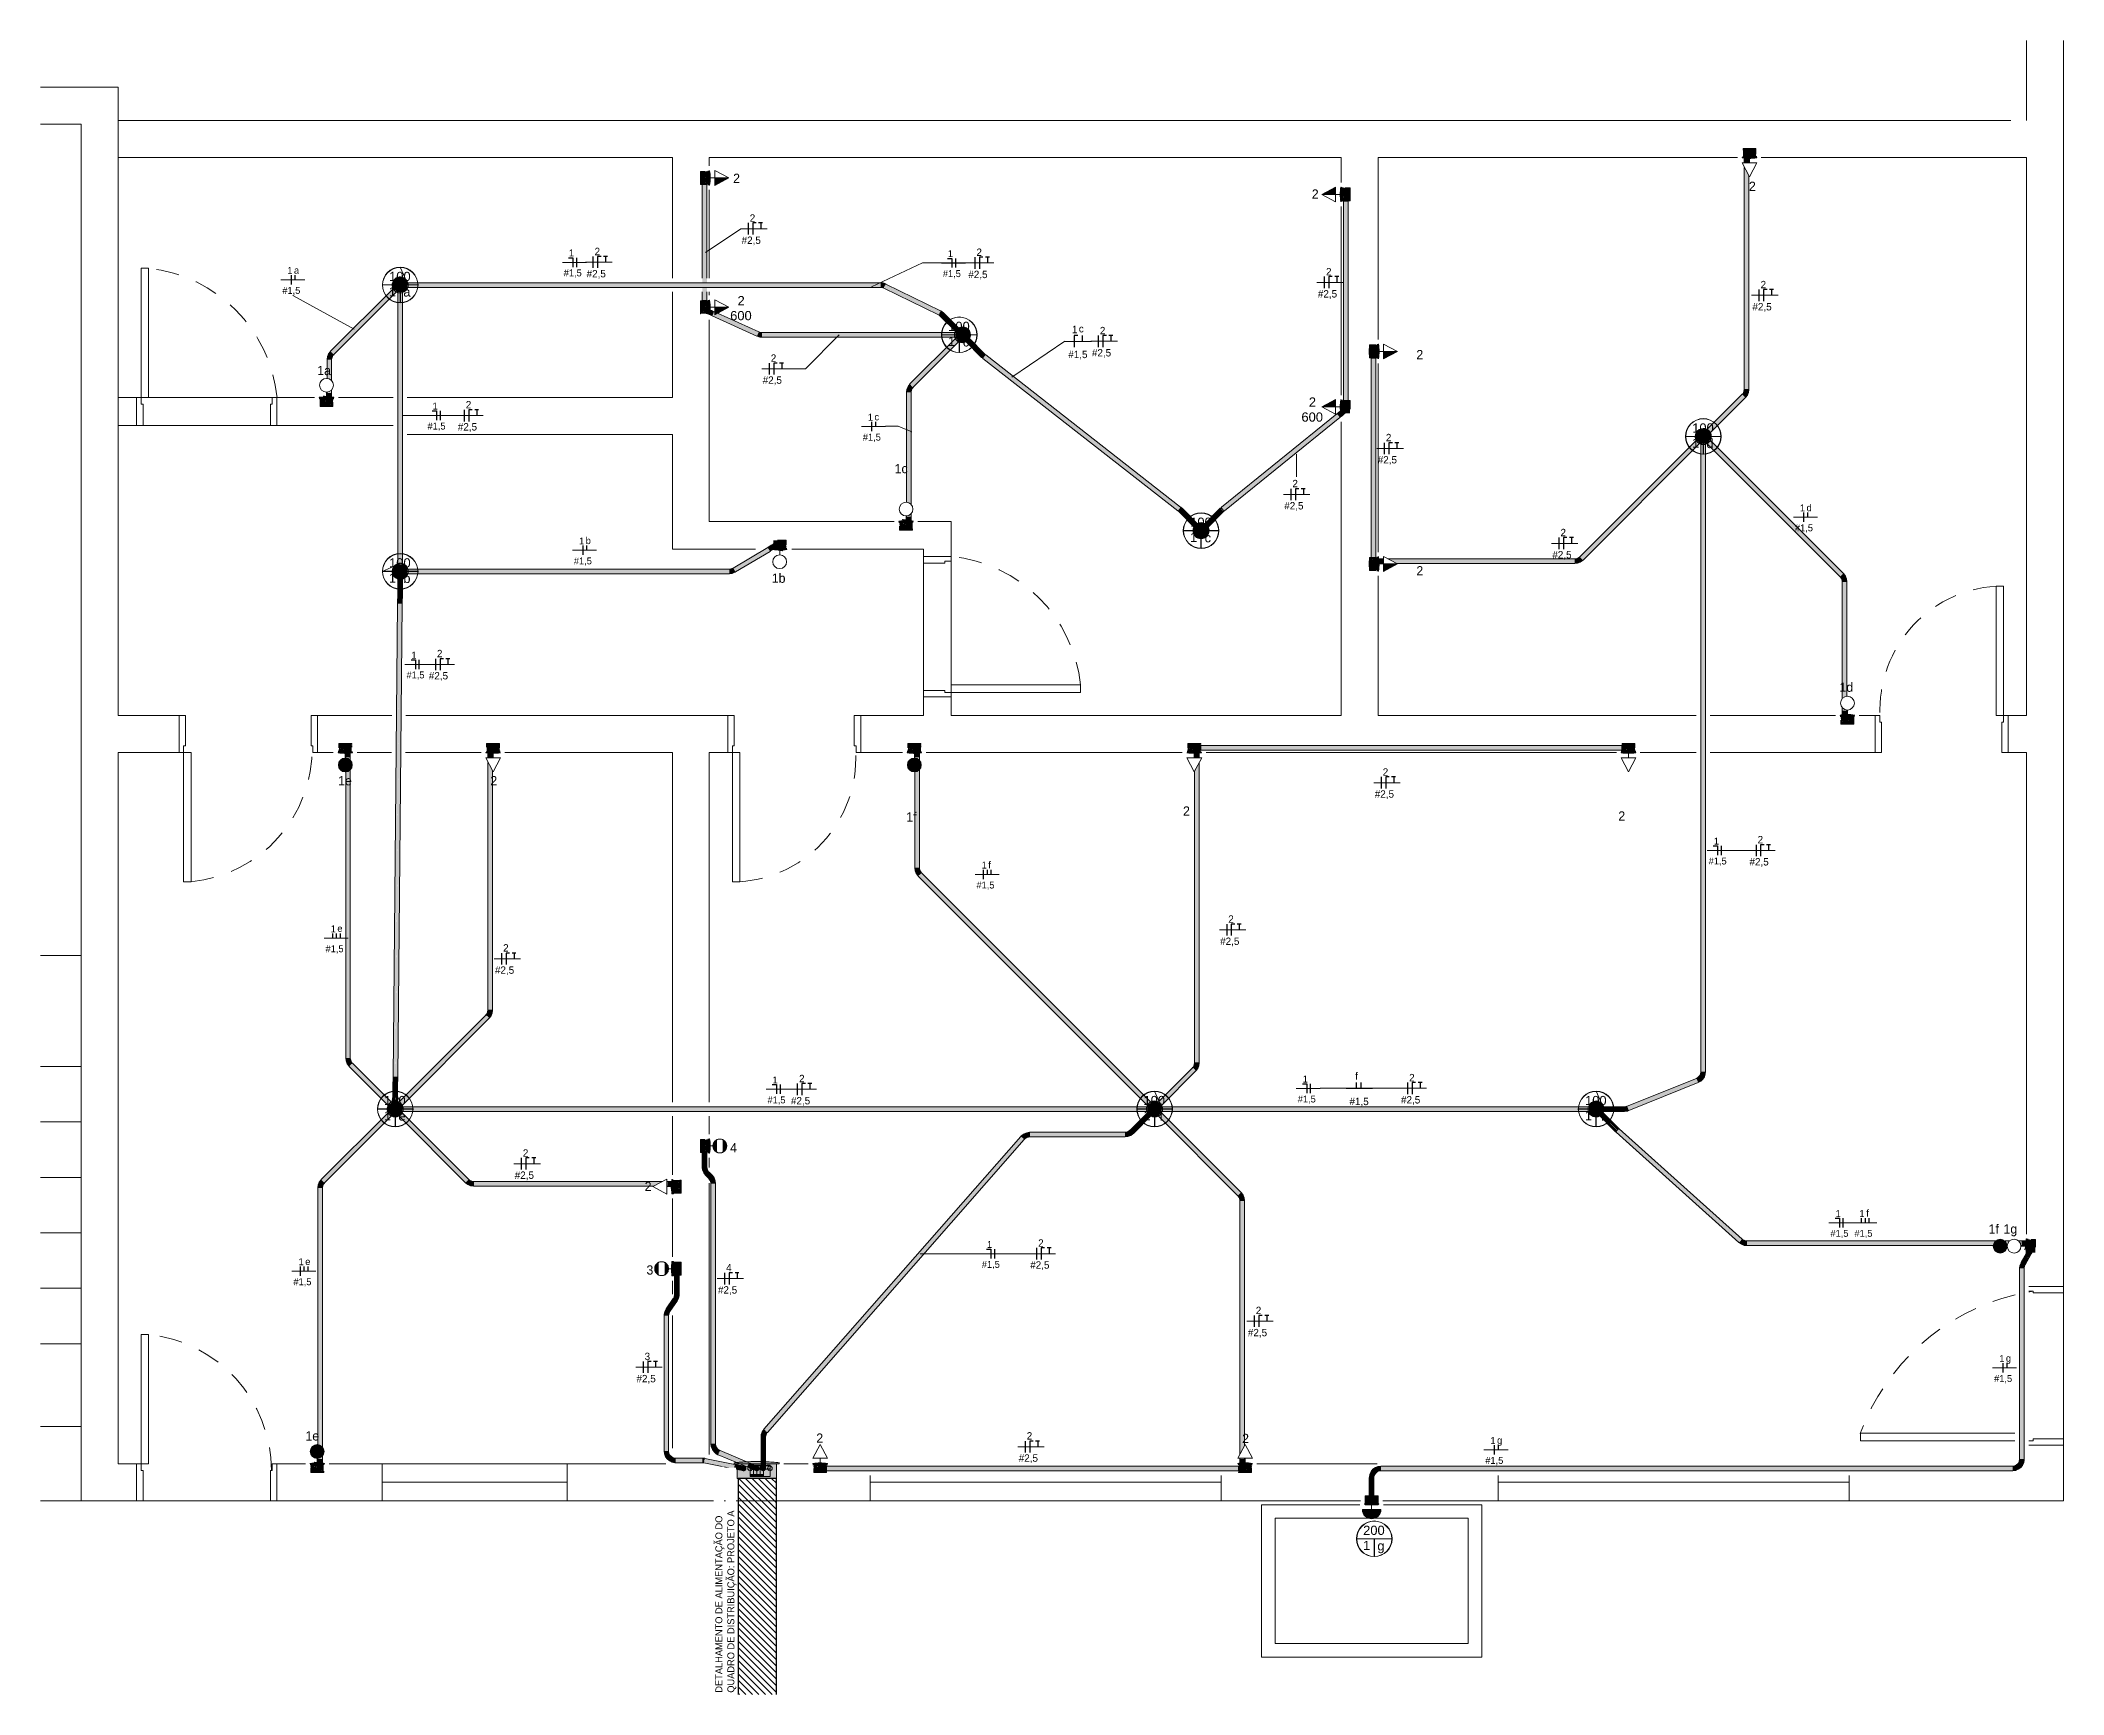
# Model space of a CAD drawing. Header units: metres. Extents: x 42.2 to 73.1, y -1.3 to 59.8.
# Drawn here: x 42.17 to 53.12, y 50.85 to 59.81 of the extents above; entities that cross this region are included whole.
import ezdxf

# ---------------------------------------------------------------- set-up
doc = ezdxf.new("R2010")
doc.units = ezdxf.units.M
doc.linetypes.add('Hidden 1_5', pattern=[0.0022, 0.0015, -0.0007])
doc.linetypes.add('IMPORT-HIDDEN2 _4_', pattern=[0.1875, 0.125, -0.0625])
for name, color, linetype, lineweight in [('A-ANNO-NOTE', 7, 'Continuous', 18), ('A-DETL', 7, 'Hidden 1_5', 18), ('A-DETL-GENF', 7, 'Continuous', 18), ('A-GENM', 7, 'Continuous', 18), ('ARQ-ELEV6', 7, 'Continuous', 18), ('ARQ-PAR', 7, 'Continuous', 18), ('ARQ-PIS', 7, 'Continuous', 18), ('ARQ-POR', 7, 'Continuous', 18), ('Dispositivos elétricos', 7, 'Continuous', 70), ('E-ELEC-EQPM', 7, 'Continuous', 70), ('E-LITE', 7, 'Continuous', 50), ('E-LITE-EQPM-IDEN', 7, 'Continuous', 9), ('E-LITE-IDEN', 7, 'Continuous', 9), ('E-POWR-CNDT', 7, 'Continuous', 35), ('G-ANNO-TEXT', 7, 'Continuous', 9), ('Identificadores de dispositivos elétricos', 7, 'Continuous', 9), ('LD_Luminárias', 7, 'Continuous', 18)]:
    doc.layers.add(name, color=color, linetype=linetype, lineweight=lineweight)
for name, color, linetype, lineweight, true_color in [('A-DETL-THIN', 7, 'Continuous', 25, 0xc0c0c0), ('BASE ELETRICO__dwg', 7, 'Continuous', 18, 0x767676), ('Fase', 1, 'Continuous', 25, 0xff0000), ('Neutro', 5, 'Continuous', 25, 0x0000ff), ('Terra', 3, 'Continuous', 25, 0x00ff00)]:
    doc.layers.add(name, color=color, linetype=linetype, lineweight=lineweight, true_color=true_color)
doc.styles.add('Arial', font='arial.ttf', dxfattribs={"height": 0.05})
doc.styles.add('Century Gothic', font='GOTHIC.TTF', dxfattribs={"height": 0.05})
doc.styles.add('Century Gothic_1', font='GOTHIC.TTF', dxfattribs={"height": 0.04})
doc.styles.add('Century Gothic_2', font='GOTHIC.TTF', dxfattribs={"height": 0.0375})

msp = doc.modelspace()

# ---------------------------------------------------------------- texts
at = {"layer": 'E-LITE-EQPM-IDEN', "attachment_point": 1}
for s, insert, char_height, width, style in [('1', (45.026, 58.674), 0.0375, 0.03608, 'Century Gothic_2'), ('1', (47.077, 58.67), 0.0375, 0.03608, 'Century Gothic_2'), ('1', (43.502, 58.579), 0.0375, 0.03608, 'Century Gothic_2'), ('a', (43.538, 58.58), 0.0375, 0.04409, 'Century Gothic_2'), ('100', (44.053, 58.553), 0.05, 0.1443, 'Arial'), ('#1,5', (44.998, 58.566), 0.0375, 0.13629, 'Century Gothic_2'), ('#1,5', (47.05, 58.562), 0.0375, 0.13629, 'Century Gothic_2'), ('#1,5', (43.475, 58.471), 0.0375, 0.13629, 'Century Gothic_2'), ('1', (44.052, 58.471), 0.05, 0.0481, 'Arial'), ('a', (44.13, 58.469), 0.05, 0.0481, 'Arial'), ('100', (47.079, 58.283), 0.05, 0.1443, 'Arial'), ('1', (47.749, 58.261), 0.04, 0.03808, 'Century Gothic_1'), ('c', (47.786, 58.265), 0.04, 0.0461, 'Century Gothic_1'), ('1', (47.078, 58.201), 0.05, 0.0481, 'Arial'), ('c', (47.158, 58.199), 0.05, 0.04409, 'Arial'), ('#1,5', (47.729, 58.126), 0.04, 0.1443, 'Century Gothic_1'), ('1', (44.288, 57.845), 0.0375, 0.03608, 'Century Gothic_2'), ('#1,5', (44.261, 57.737), 0.0375, 0.13629, 'Century Gothic_2'), ('1', (46.644, 57.785), 0.0375, 0.03608, 'Century Gothic_2'), ('c', (46.68, 57.787), 0.0375, 0.04209, 'Century Gothic_2'), ('100', (51.106, 57.733), 0.05, 0.1443, 'Arial'), ('#1,5', (46.617, 57.677), 0.0375, 0.13629, 'Century Gothic_2'), ('1', (51.105, 57.651), 0.05, 0.0481, 'Arial'), ('d', (51.183, 57.649), 0.05, 0.0481, 'Arial'), ('1', (51.689, 57.294), 0.0375, 0.03608, 'Century Gothic_2'), ('d', (51.725, 57.295), 0.0375, 0.04409, 'Century Gothic_2'), ('100', (48.389, 57.223), 0.05, 0.1443, 'Arial'), ('#1,5', (51.662, 57.186), 0.0375, 0.13629, 'Century Gothic_2'), ('1', (45.081, 57.115), 0.0375, 0.03608, 'Century Gothic_2'), ('b', (45.117, 57.117), 0.0375, 0.04409, 'Century Gothic_2'), ('1', (48.388, 57.141), 0.05, 0.0481, 'Arial'), ('c', (48.467, 57.139), 0.05, 0.04409, 'Arial'), ('100', (44.053, 57.003), 0.05, 0.1443, 'Arial'), ('#1,5', (45.053, 57.007), 0.0375, 0.13629, 'Century Gothic_2'), ('1', (44.052, 56.921), 0.05, 0.0481, 'Arial'), ('b', (44.13, 56.919), 0.05, 0.0481, 'Arial'), ('1', (44.174, 56.497), 0.0375, 0.03608, 'Century Gothic_2'), ('#1,5', (44.147, 56.39), 0.0375, 0.13629, 'Century Gothic_2'), ('1', (51.223, 55.491), 0.0375, 0.03608, 'Century Gothic_2'), ('1', (47.26, 55.361), 0.0375, 0.03608, 'Century Gothic_2'), ('f', (47.296, 55.362), 0.0375, 0.02004, 'Century Gothic_2'), ('#1,5', (51.195, 55.383), 0.0375, 0.13629, 'Century Gothic_2'), ('#1,5', (47.232, 55.253), 0.0375, 0.13629, 'Century Gothic_2'), ('1', (43.737, 55.016), 0.0375, 0.03608, 'Century Gothic_2'), ('e', (43.773, 55.018), 0.0375, 0.04209, 'Century Gothic_2'), ('#1,5', (43.709, 54.908), 0.0375, 0.13629, 'Century Gothic_2'), ('1', (48.998, 54.203), 0.0375, 0.03608, 'Century Gothic_2'), ('f', (49.282, 54.221), 0.04, 0.02205, 'Century Gothic_1'), ('100', (44.026, 54.093), 0.05, 0.1443, 'Arial'), ('1', (46.128, 54.198), 0.0375, 0.03608, 'Century Gothic_2'), ('100', (48.136, 54.093), 0.05, 0.1443, 'Arial'), ('#1,5', (48.971, 54.095), 0.0375, 0.13629, 'Century Gothic_2'), ('100', (50.526, 54.093), 0.05, 0.1443, 'Arial'), ('1', (44.025, 54.011), 0.05, 0.0481, 'Arial'), ('e', (44.103, 54.009), 0.05, 0.0481, 'Arial'), ('#1,5', (46.101, 54.09), 0.0375, 0.13629, 'Century Gothic_2'), ('1', (48.135, 54.011), 0.05, 0.0481, 'Arial'), ('f', (48.222, 54.009), 0.05, 0.02605, 'Arial'), ('#1,5', (49.251, 54.083), 0.04, 0.1443, 'Century Gothic_1'), ('1', (50.525, 54.011), 0.05, 0.0481, 'Arial'), ('f', (50.612, 54.009), 0.05, 0.02605, 'Arial'), ('1', (51.882, 53.475), 0.0375, 0.03608, 'Century Gothic_2'), ('1', (52.011, 53.475), 0.0375, 0.03608, 'Century Gothic_2'), ('f', (52.048, 53.477), 0.0375, 0.02004, 'Century Gothic_2'), ('#1,5', (51.854, 53.368), 0.0375, 0.13629, 'Century Gothic_2'), ('#1,5', (51.984, 53.368), 0.0375, 0.13629, 'Century Gothic_2'), ('1', (47.289, 53.308), 0.0375, 0.03608, 'Century Gothic_2'), ('1', (43.563, 53.214), 0.0375, 0.03608, 'Century Gothic_2'), ('e', (43.599, 53.215), 0.0375, 0.04209, 'Century Gothic_2'), ('#1,5', (47.261, 53.2), 0.0375, 0.13629, 'Century Gothic_2'), ('#1,5', (43.535, 53.106), 0.0375, 0.13629, 'Century Gothic_2'), ('1', (52.768, 52.69), 0.0375, 0.03608, 'Century Gothic_2'), ('g', (52.804, 52.692), 0.0375, 0.04409, 'Century Gothic_2'), ('#1,5', (52.74, 52.582), 0.0375, 0.13629, 'Century Gothic_2'), ('1', (50.014, 52.247), 0.0375, 0.03608, 'Century Gothic_2'), ('g', (50.05, 52.248), 0.0375, 0.04409, 'Century Gothic_2'), ('#1,5', (49.986, 52.139), 0.0375, 0.13629, 'Century Gothic_2'), ('200', (49.325, 51.767), 0.05, 0.1443, 'Arial'), ('1', (49.324, 51.685), 0.05, 0.0481, 'Arial'), ('g', (49.402, 51.683), 0.05, 0.0481, 'Arial')]:
    msp.add_mtext(s, dxfattribs=dict(at, insert=insert, char_height=char_height, width=width, style=style))
at = {"layer": 'E-LITE-IDEN', "char_height": 0.05, "attachment_point": 1, "style": 'Century Gothic'}
for s, insert, width in [('1a', (43.664, 58.044), 0.10622), ('1c', (46.789, 57.513), 0.10422), ('1b', (46.124, 56.92), 0.10622), ('1d', (51.903, 56.33), 0.10622), ('1e', (43.777, 55.824), 0.10422), ('1f', (46.852, 55.628), 0.07616), ('1f', (52.71, 53.398), 0.07616), ('1g', (52.791, 53.398), 0.10622), ('1e', (43.6, 52.278), 0.10422)]:
    msp.add_mtext(s, dxfattribs=dict(at, insert=insert, width=width))
at = {"layer": 'Identificadores de dispositivos elétricos', "attachment_point": 1}
for s, insert, char_height, width, style in [('2', (45.915, 59.084), 0.05, 0.0481, 'Century Gothic'), ('2', (51.413, 59.041), 0.05, 0.0481, 'Century Gothic'), ('2', (49.047, 58.999), 0.05, 0.0481, 'Century Gothic'), ('2', (46.005, 58.864), 0.04, 0.03808, 'Century Gothic_1'), ('#2,5', (45.961, 58.744), 0.04, 0.1443, 'Century Gothic_1'), ('2', (45.165, 58.683), 0.04, 0.03808, 'Century Gothic_1'), ('2', (47.232, 58.679), 0.04, 0.03808, 'Century Gothic_1'), ('#2,5', (45.122, 58.563), 0.04, 0.1443, 'Century Gothic_1'), ('#2,5', (47.188, 58.559), 0.04, 0.1443, 'Century Gothic_1'), ('2', (49.124, 58.574), 0.04, 0.03808, 'Century Gothic_1'), ('2', (51.476, 58.504), 0.04, 0.03808, 'Century Gothic_1'), ('2', (45.939, 58.422), 0.05, 0.0481, 'Arial'), ('#2,5', (49.08, 58.454), 0.04, 0.1443, 'Century Gothic_1'), ('#2,5', (51.432, 58.384), 0.04, 0.1443, 'Century Gothic_1'), ('600', (45.899, 58.341), 0.05, 0.1443, 'Arial'), ('2', (47.9, 58.255), 0.04, 0.03808, 'Century Gothic_1'), ('2', (46.119, 58.106), 0.04, 0.03808, 'Century Gothic_1'), ('#2,5', (47.857, 58.135), 0.04, 0.1443, 'Century Gothic_1'), ('2', (49.613, 58.13), 0.05, 0.0481, 'Century Gothic'), ('#2,5', (46.075, 57.987), 0.04, 0.1443, 'Century Gothic_1'), ('2', (44.468, 57.854), 0.04, 0.03808, 'Century Gothic_1'), ('2', (49.031, 57.873), 0.05, 0.0481, 'Arial'), ('#2,5', (44.425, 57.734), 0.04, 0.1443, 'Century Gothic_1'), ('600', (48.991, 57.792), 0.05, 0.1443, 'Arial'), ('2', (49.448, 57.676), 0.04, 0.03808, 'Century Gothic_1'), ('#2,5', (49.404, 57.556), 0.04, 0.1443, 'Century Gothic_1'), ('2', (48.942, 57.427), 0.04, 0.03808, 'Century Gothic_1'), ('#2,5', (48.898, 57.307), 0.04, 0.1443, 'Century Gothic_1'), ('2', (50.393, 57.162), 0.04, 0.03808, 'Century Gothic_1'), ('2', (49.613, 56.96), 0.05, 0.0481, 'Century Gothic'), ('#2,5', (50.349, 57.042), 0.04, 0.1443, 'Century Gothic_1'), ('2', (44.312, 56.507), 0.04, 0.03808, 'Century Gothic_1'), ('#2,5', (44.268, 56.387), 0.04, 0.1443, 'Century Gothic_1'), ('2', (49.431, 55.866), 0.04, 0.03808, 'Century Gothic_1'), ('2', (44.601, 55.824), 0.05, 0.0481, 'Century Gothic'), ('#2,5', (49.388, 55.747), 0.04, 0.1443, 'Century Gothic_1'), ('2', (48.35, 55.66), 0.05, 0.0481, 'Century Gothic'), ('2', (50.706, 55.633), 0.05, 0.0481, 'Century Gothic'), ('2', (51.46, 55.5), 0.04, 0.03808, 'Century Gothic_1'), ('#2,5', (51.416, 55.38), 0.04, 0.1443, 'Century Gothic_1'), ('2', (48.595, 55.07), 0.04, 0.03808, 'Century Gothic_1'), ('2', (44.67, 54.914), 0.04, 0.03808, 'Century Gothic_1'), ('#2,5', (48.551, 54.95), 0.04, 0.1443, 'Century Gothic_1'), ('#2,5', (44.626, 54.794), 0.04, 0.1443, 'Century Gothic_1'), ('2', (46.272, 54.207), 0.04, 0.03808, 'Century Gothic_1'), ('2', (49.574, 54.212), 0.04, 0.03808, 'Century Gothic_1'), ('#2,5', (49.53, 54.092), 0.04, 0.1443, 'Century Gothic_1'), ('#2,5', (46.228, 54.087), 0.04, 0.1443, 'Century Gothic_1'), ('2', (44.777, 53.804), 0.04, 0.03808, 'Century Gothic_1'), ('4', (45.899, 53.838), 0.05, 0.0481, 'Century Gothic'), ('#2,5', (44.733, 53.684), 0.04, 0.1443, 'Century Gothic_1'), ('2', (45.436, 53.628), 0.05, 0.0481, 'Century Gothic'), ('2', (47.566, 53.317), 0.04, 0.03808, 'Century Gothic_1'), ('3', (45.446, 53.176), 0.05, 0.0481, 'Century Gothic'), ('4', (45.877, 53.183), 0.04, 0.03808, 'Century Gothic_1'), ('#2,5', (47.523, 53.198), 0.04, 0.1443, 'Century Gothic_1'), ('#2,5', (45.833, 53.063), 0.04, 0.1443, 'Century Gothic_1'), ('2', (48.744, 52.952), 0.04, 0.03808, 'Century Gothic_1'), ('#2,5', (48.701, 52.832), 0.04, 0.1443, 'Century Gothic_1'), ('3', (45.436, 52.703), 0.04, 0.03808, 'Century Gothic_1'), ('#2,5', (45.392, 52.583), 0.04, 0.1443, 'Century Gothic_1'), ('2', (46.365, 52.266), 0.05, 0.0481, 'Century Gothic'), ('2', (47.504, 52.273), 0.04, 0.03808, 'Century Gothic_1'), ('2', (48.67, 52.264), 0.05, 0.0481, 'Century Gothic'), ('#2,5', (47.461, 52.153), 0.04, 0.1443, 'Century Gothic_1')]:
    msp.add_mtext(s, dxfattribs=dict(at, insert=insert, char_height=char_height, width=width, style=style))

# ---------------------------------------------------------------- blocks, each defined once
blk = doc.blocks.new('BASE ELETRICO__dwg-8227098-PLANTA BAIXA - TÉRREO')
at = {"color": 252, "lineweight": 18, "true_color": 0x8e8e8e}
for p, q in [((47.096, 56.252), (46.946, 56.252)), ((52.928, 52.202), (53.066, 52.202)), ((48.775, 51.88), (49.307, 51.88))]:
    blk.add_line(p, q, dxfattribs=at)
at = {"color": 252, "lineweight": 18, "true_color": 0x8e8e8e, "flags": 128}
blk.add_lwpolyline([(49.435, 51.88), (49.967, 51.88), (49.967, 51.056), (48.775, 51.056), (48.775, 51.88)], dxfattribs=at)
at = {"layer": 'ARQ-ELEV6', "color": 252, "true_color": 0x8e8e8e}
for p, q in [((46.946, 56.252), (46.946, 57.012)), ((47.096, 57.012), (47.096, 56.252)), ((44.016, 51.902), (44.016, 52.102)), ((45.016, 52.102), (45.016, 51.902)), ((46.656, 51.902), (46.656, 52.039)), ((48.556, 52.039), (48.556, 51.902)), ((50.056, 51.902), (50.056, 52.039)), ((51.956, 52.039), (51.956, 51.902)), ((44.016, 52.002), (45.016, 52.002)), ((46.656, 52.002), (48.556, 52.002)), ((50.056, 52.002), (51.956, 52.002)), ((49.311, 51.902), (42.166, 51.902)), ((53.116, 51.902), (49.431, 51.902))]:
    blk.add_line(p, q, dxfattribs=at)
at = {"layer": 'ARQ-ELEV6', "color": 252, "true_color": 0x8e8e8e, "flags": 128}
blk.add_lwpolyline([(42.686, 57.872), (43.446, 57.872), (43.446, 57.722), (42.686, 57.722)], close=True, dxfattribs=at)
at = {"layer": 'ARQ-PAR', "color": 252, "true_color": 0x8e8e8e}
for p, q in [((52.916, 59.805), (52.916, 59.372)), ((53.116, 59.805), (53.116, 51.902)), ((42.586, 59.372), (52.83, 59.372)), ((45.786, 58.997), (45.786, 58.519)), ((49.206, 57.886), (49.206, 58.907)), ((45.786, 58.444), (45.786, 58.426)), ((49.406, 58.057), (49.406, 57.036)), ((42.586, 57.872), (42.751, 57.872)), ((42.686, 57.722), (42.686, 57.862)), ((43.65, 57.872), (43.421, 57.872)), ((44.075, 57.872), (43.779, 57.872)), ((42.721, 57.722), (42.586, 57.722)), ((44.075, 57.722), (43.411, 57.722)), ((51.203, 56.152), (51.881, 56.152)), ((43.88, 55.952), (44.066, 55.952)), ((44.141, 55.952), (44.551, 55.952)), ((48.346, 55.952), (46.96, 55.952)), ((50.696, 55.952), (48.475, 55.952)), ((51.128, 55.952), (50.825, 55.952)), ((45.586, 53.984), (45.586, 53.666)), ((45.786, 53.886), (45.786, 53.984)), ((45.786, 53.705), (45.786, 53.757)), ((45.786, 52.152), (45.786, 53.621)), ((45.586, 53.537), (45.586, 53.222)), ((45.586, 53.093), (45.586, 53.02)), ((52.928, 53.062), (53.116, 53.062)), ((45.586, 52.905), (45.586, 52.186)), ((53.116, 52.202), (52.928, 52.202)), ((45.55, 52.102), (43.729, 52.102)), ((46.321, 52.102), (46.19, 52.102)), ((49.401, 52.102), (48.75, 52.102))]:
    blk.add_line(p, q, dxfattribs=at)
at = {"layer": 'ARQ-PAR', "color": 252, "true_color": 0x8e8e8e, "flags": 128}
for points in [[(42.166, 59.552), (42.586, 59.552), (42.586, 56.152), (42.916, 56.152), (42.916, 55.952), (42.586, 55.952), (42.586, 52.102), (42.686, 52.102), (42.686, 51.902)], [(42.386, 51.902), (42.386, 59.352), (42.166, 59.352)], [(42.586, 59.172), (45.586, 59.172), (45.586, 58.519)], [(49.206, 59.036), (49.206, 59.172), (45.786, 59.172), (45.786, 59.126)], [(51.351, 59.172), (49.406, 59.172), (49.406, 58.186)], [(52.816, 56.152), (52.816, 55.952), (52.816, 56.152), (52.916, 56.152), (52.916, 59.172), (51.48, 59.172)], [(45.586, 58.444), (45.586, 57.872), (44.15, 57.872)], [(45.786, 58.294), (45.786, 57.202), (46.786, 57.202)], [(46.831, 55.952), (46.606, 55.952), (46.606, 56.152), (46.946, 56.152), (46.946, 56.252), (47.096, 56.252), (47.096, 56.152), (49.206, 56.152), (49.206, 57.741)], [(46.037, 57.052), (45.586, 57.052), (45.586, 57.672), (44.15, 57.672)], [(46.915, 57.202), (47.096, 57.202), (47.096, 57.012)], [(47.096, 57.012), (46.946, 57.012), (46.946, 57.052), (46.232, 57.052)], [(49.406, 56.907), (49.406, 56.152), (51.128, 56.152)], [(44.068, 56.152), (43.666, 56.152), (43.666, 55.952), (43.751, 55.952)], [(45.886, 55.952), (45.886, 56.152), (44.143, 56.152)], [(45.786, 54.059), (45.786, 55.952), (45.886, 55.952), (45.886, 56.152)], [(52.01, 56.152), (52.096, 56.152), (52.096, 55.952), (51.203, 55.952)], [(44.68, 55.952), (45.586, 55.952), (45.586, 54.059)], [(52.816, 55.952), (52.916, 55.952), (52.916, 53.345)], [(43.6, 52.102), (43.446, 52.102), (43.446, 51.902), (43.446, 52.102)]]:
    blk.add_lwpolyline(points, dxfattribs=at)
at = {"layer": 'ARQ-PIS', "color": 252, "true_color": 0x8e8e8e}
for p, q in [((42.386, 54.852), (42.166, 54.852)), ((42.386, 54.252), (42.166, 54.252)), ((42.386, 53.952), (42.166, 53.952)), ((42.386, 53.652), (42.166, 53.652)), ((42.386, 53.352), (42.166, 53.352)), ((42.386, 53.052), (42.166, 53.052)), ((42.166, 52.752), (42.386, 52.752)), ((42.386, 52.304), (42.166, 52.304))]:
    blk.add_line(p, q, dxfattribs=at)
at = {"layer": 'ARQ-POR', "color": 252, "true_color": 0x8e8e8e}
blk.add_line((52.853, 52.267), (52.016, 52.267), dxfattribs=at)
at = {"layer": 'ARQ-POR', "color": 252, "true_color": 0x8e8e8e, "flags": 128}
for points in [[(42.751, 58.572), (42.711, 58.572), (42.711, 57.872), (42.751, 57.872), (42.751, 58.572)], [(42.721, 57.722), (42.721, 57.836), (42.711, 57.836), (42.711, 57.872), (42.701, 57.872), (42.686, 57.872), (42.686, 57.722), (42.721, 57.722)], [(43.411, 57.722), (43.411, 57.836), (43.421, 57.836), (43.421, 57.872), (43.431, 57.872), (43.446, 57.872), (43.446, 57.722), (43.411, 57.722)], [(46.946, 56.977), (47.06, 56.977), (47.06, 56.987), (47.096, 56.987), (47.096, 56.997), (47.096, 57.012), (46.946, 57.012), (46.946, 56.977)], [(52.751, 56.852), (52.791, 56.852), (52.791, 56.152), (52.751, 56.152), (52.751, 56.852)], [(46.946, 56.287), (47.06, 56.287), (47.06, 56.277), (47.096, 56.277), (47.096, 56.267), (47.096, 56.252), (46.946, 56.252), (46.946, 56.287)], [(47.796, 56.317), (47.796, 56.277), (47.096, 56.277), (47.096, 56.317), (47.796, 56.317)], [(42.951, 56.152), (42.951, 55.988), (42.941, 55.988), (42.941, 55.952), (42.931, 55.952), (42.916, 55.952), (42.916, 56.152), (42.951, 56.152)], [(43.631, 56.152), (43.631, 55.988), (43.641, 55.988), (43.641, 55.952), (43.651, 55.952), (43.666, 55.952), (43.666, 56.152), (43.631, 56.152)], [(45.921, 56.152), (45.921, 55.988), (45.911, 55.988), (45.911, 55.952), (45.901, 55.952), (45.886, 55.952), (45.886, 56.152), (45.921, 56.152)], [(46.571, 56.152), (46.571, 55.988), (46.581, 55.988), (46.581, 55.952), (46.591, 55.952), (46.606, 55.952), (46.606, 56.152), (46.571, 56.152)], [(52.131, 55.952), (52.131, 56.116), (52.121, 56.116), (52.121, 56.152), (52.111, 56.152), (52.096, 56.152), (52.096, 55.952), (52.131, 55.952)], [(52.781, 55.952), (52.781, 56.116), (52.791, 56.116), (52.791, 56.152), (52.801, 56.152), (52.816, 56.152), (52.816, 55.952), (52.781, 55.952)], [(42.981, 55.252), (42.941, 55.252), (42.941, 55.952), (42.981, 55.952), (42.981, 55.252)], [(45.951, 55.252), (45.911, 55.252), (45.911, 55.952), (45.951, 55.952), (45.951, 55.252)], [(52.928, 53.062), (53.116, 53.062), (53.116, 53.027)], [(53.116, 53.027), (52.952, 53.027), (52.952, 53.037), (52.928, 53.037)], [(42.751, 52.802), (42.711, 52.802), (42.711, 52.102), (42.751, 52.102), (42.751, 52.802)], [(52.016, 52.267), (52.016, 52.227), (52.853, 52.227)], [(53.116, 52.237), (52.952, 52.237), (52.952, 52.227), (52.928, 52.227)], [(52.928, 52.202), (53.116, 52.202), (53.116, 52.237)], [(42.721, 51.902), (42.721, 52.066), (42.711, 52.066), (42.711, 52.102), (42.701, 52.102), (42.686, 52.102), (42.686, 51.902), (42.721, 51.902)], [(43.411, 51.902), (43.411, 52.066), (43.421, 52.066), (43.421, 52.102), (43.431, 52.102), (43.446, 52.102), (43.446, 51.902), (43.411, 51.902)]]:
    blk.add_lwpolyline(points, dxfattribs=at)
at = {"layer": 'ARQ-POR', "color": 252, "linetype": 'IMPORT-HIDDEN2 _4_', "true_color": 0x8e8e8e}
for centre, radius, start, end in [((42.67, 57.796), 0.78, 5.5739, 84.0295), ((47.02, 56.236), 0.78, 5.9705, 84.4261), ((52.792, 56.183), 0.67, 93.5542, 185.7536), ((42.914, 55.971), 0.722, 275.2973, 1.3507), ((45.909, 55.921), 0.67, 273.5542, 5.7536), ((53.141, 51.853), 1.199, 103.8821, 159.8177), ((53.141, 51.853), 1.199, 99.0831, 100.2175), ((42.675, 52.065), 0.741, 0.0902, 84.1249)]:
    blk.add_arc(centre, radius, start, end, dxfattribs=at)
at = {"layer": 'LD_Luminárias', "color": 252, "true_color": 0x8e8e8e}
blk.add_line((48.848, 51.807), (49.354, 51.807), dxfattribs=at)
at = {"layer": 'LD_Luminárias', "color": 252, "true_color": 0x8e8e8e, "flags": 128}
blk.add_lwpolyline([(49.388, 51.807), (49.894, 51.807), (49.894, 51.129), (48.848, 51.129), (48.848, 51.807)], dxfattribs=at)
blk = doc.blocks.new('PVC Corrugado Amarelo_Caixa de Luz 4x2 - Linha Eletroduto Corrugado _Amarelo_-1222741-PLANTA BAIXA - TÉRREO')
at = {"layer": 'E-POWR-CNDT', "linetype": 'Hidden 1_5', "lineweight": 18, "true_color": 0xffff00}
for points in [[(-0.039, 0.003), (-0.037, 0.003), (-0.037, 0.006), (-0.039, 0.006), (-0.039, 0.003)], [(-0.032, 0.003), (-0.031, 0.003), (-0.031, 0.006), (-0.037, 0.006), (-0.037, 0.003), (-0.033, 0.003)], [(-0.035, 0.025), (-0.035, 0.025), (-0.035, 0.037), (-0.035, 0.037), (-0.035, 0.028)], [(-0.035, 0.013), (-0.035, 0.025), (-0.035, 0.025), (-0.035, 0.013)], [(-0.027, 0.003), (0, 0.003), (0, 0.006), (-0.031, 0.006), (-0.031, 0.003), (-0.027, 0.003)], [(-0.012, 0.048), (-0.012, 0.048), (-0.012, 0.048), (-0.015, 0.048), (-0.015, 0.048), (-0.012, 0.048)], [(-0.008, 0.048), (0, 0.048), (0, 0.048), (-0.012, 0.048), (-0.012, 0.048), (-0.009, 0.048)], [(0.011, 0.048), (0.012, 0.048), (0.012, 0.048), (0, 0.048), (0, 0.048), (0.011, 0.048)], [(0, 0.003), (0.031, 0.003), (0.031, 0.006), (0, 0.006)], [(0.012, 0.048), (0.015, 0.048), (0.015, 0.048), (0.012, 0.048), (0.012, 0.048)], [(0.034, 0.003), (0.037, 0.003), (0.037, 0.006), (0.031, 0.006), (0.031, 0.003), (0.033, 0.003)], [(0.035, 0.025), (0.035, 0.037), (0.035, 0.037), (0.035, 0.025)], [(0.035, 0.013), (0.035, 0.013), (0.035, 0.025), (0.035, 0.025), (0.035, 0.014)], [(0.039, 0.003), (0.039, 0.003), (0.039, 0.006), (0.037, 0.006), (0.037, 0.003)]]:
    blk.add_hatch(color=2, dxfattribs=at).paths.add_polyline_path(points)
h = blk.add_hatch(color=2, dxfattribs=at)
h.paths.add_polyline_path([(-0.031, 0), (-0.031, 0), (-0.031, 0.003), (-0.035, 0.003), (-0.035, 0), (-0.032, 0)])
h.paths.add_polyline_path([(-0.034, 0.006), (-0.031, 0.006), (-0.031, 0.048), (-0.035, 0.048), (-0.035, 0.006), (-0.034, 0.006)])
h = blk.add_hatch(color=2, dxfattribs=at)
h.paths.add_polyline_path([(-0.031, 0), (0.031, 0), (0.031, 0.003), (-0.031, 0.003)])
h.paths.add_polyline_path([(0.031, 0.006), (0.031, 0.048), (-0.031, 0.048), (-0.031, 0.006), (0.024, 0.006)])
h.paths.add_polyline_path([(0.015, 0.012), (0.012, 0.013), (0.009, 0.014), (0.006, 0.016), (0.004, 0.019), (0.003, 0.023), (0.003, 0.025), (0.003, 0.028), (0.004, 0.031), (0.006, 0.034), (0.01, 0.036), (0.012, 0.037), (0.015, 0.037), (0.018, 0.037), (0.022, 0.035), (0.024, 0.034), (0.026, 0.031), (0.027, 0.028), (0.028, 0.025), (0.027, 0.022), (0.025, 0.018), (0.023, 0.016), (0.021, 0.014), (0.017, 0.013), (0.016, 0.013)])
h.paths.add_polyline_path([(-0.015, 0.015), (-0.019, 0.016), (-0.02, 0.016), (-0.022, 0.018), (-0.024, 0.02), (-0.025, 0.024), (-0.025, 0.025), (-0.025, 0.028), (-0.024, 0.03), (-0.022, 0.032), (-0.02, 0.034), (-0.018, 0.035), (-0.015, 0.035), (-0.011, 0.034), (-0.01, 0.034), (-0.007, 0.031), (-0.006, 0.03), (-0.005, 0.028), (-0.005, 0.025), (-0.006, 0.022), (-0.006, 0.02), (-0.009, 0.017), (-0.01, 0.016), (-0.012, 0.015)])
h = blk.add_hatch(color=2, dxfattribs=at)
h.paths.add_polyline_path([(0.015, 0.012), (0.018, 0.013), (0.022, 0.015), (0.024, 0.016), (0.026, 0.02), (0.027, 0.023), (0.028, 0.025), (0.027, 0.028), (0.025, 0.032), (0.024, 0.034), (0.021, 0.036), (0.017, 0.037), (0.015, 0.037), (0.012, 0.037), (0.009, 0.036), (0.006, 0.034), (0.004, 0.03), (0.003, 0.028), (0.003, 0.024), (0.003, 0.022), (0.005, 0.018), (0.006, 0.016), (0.01, 0.014), (0.012, 0.013)])
h.paths.add_polyline_path([(-0.015, 0.015), (-0.012, 0.016), (-0.01, 0.016), (-0.007, 0.019), (-0.006, 0.02), (-0.005, 0.023), (-0.005, 0.025), (-0.006, 0.028), (-0.006, 0.03), (-0.008, 0.032), (-0.011, 0.034), (-0.013, 0.035), (-0.015, 0.035), (-0.018, 0.035), (-0.02, 0.034), (-0.022, 0.032), (-0.024, 0.03), (-0.025, 0.027), (-0.025, 0.025), (-0.024, 0.022), (-0.024, 0.02), (-0.022, 0.018), (-0.02, 0.016), (-0.018, 0.015)])
h = blk.add_hatch(color=2, dxfattribs=at)
h.paths.add_polyline_path([(0.032, 0), (0.035, 0), (0.035, 0.003), (0.031, 0.003), (0.031, 0), (0.032, 0)])
h.paths.add_polyline_path([(0.033, 0.006), (0.035, 0.006), (0.035, 0.048), (0.031, 0.048), (0.031, 0.006), (0.033, 0.006)])
at = {"layer": 'E-POWR-CNDT', "lineweight": 18}
for p, q in [((-0.039, 0.006), (-0.039, 0.003)), ((-0.037, 0.006), (-0.039, 0.006)), ((-0.039, 0.003), (-0.037, 0.003)), ((-0.037, 0.006), (-0.037, 0.003)), ((-0.031, 0.006), (-0.037, 0.006)), ((-0.037, 0.006), (-0.037, 0.003)), ((-0.037, 0.003), (-0.031, 0.003)), ((-0.035, 0.048), (-0.035, 0.006)), ((-0.031, 0.048), (-0.035, 0.048)), ((-0.035, 0.037), (-0.035, 0.037)), ((-0.035, 0.037), (-0.035, 0.037)), ((-0.035, 0.037), (-0.035, 0.025)), ((-0.035, 0.037), (-0.035, 0.037)), ((-0.035, 0.025), (-0.035, 0.012)), ((-0.035, 0.012), (-0.035, 0.012)), ((-0.035, 0.012), (-0.035, 0.012)), ((-0.035, 0.013), (-0.035, 0.012)), ((-0.035, 0.003), (-0.035, 0)), ((-0.035, 0), (-0.031, 0)), ((-0.031, 0.048), (0.031, 0.048)), ((0, 0.006), (-0.031, 0.006)), ((-0.031, 0.003), (0, 0.003)), ((0.031, 0), (-0.031, 0)), ((-0.016, 0.048), (-0.016, 0.048)), ((-0.013, 0.048), (-0.016, 0.048)), ((-0.012, 0.048), (-0.013, 0.048)), ((-0.013, 0.048), (-0.013, 0.048)), ((0, 0.048), (-0.012, 0.048)), ((0.012, 0.048), (0, 0.048)), ((0.031, 0.006), (0, 0.006)), ((0, 0.003), (0.031, 0.003)), ((0.012, 0.048), (0.012, 0.048)), ((0.016, 0.048), (0.013, 0.048)), ((0.016, 0.048), (0.016, 0.048)), ((0.035, 0.048), (0.031, 0.048)), ((0.037, 0.006), (0.031, 0.006)), ((0.031, 0.003), (0.037, 0.003)), ((0.031, 0), (0.035, 0)), ((0.035, 0.006), (0.035, 0.048)), ((0.035, 0.037), (0.035, 0.037)), ((0.035, 0.037), (0.035, 0.037)), ((0.035, 0.025), (0.035, 0.037)), ((0.035, 0.037), (0.035, 0.037)), ((0.035, 0.012), (0.035, 0.025)), ((0.035, 0.012), (0.035, 0.012)), ((0.035, 0.012), (0.035, 0.012)), ((0.035, 0.012), (0.035, 0.013)), ((0.035, 0), (0.035, 0.003)), ((0.037, 0.003), (0.037, 0.006)), ((0.039, 0.006), (0.037, 0.006)), ((0.037, 0.006), (0.037, 0.003)), ((0.037, 0.003), (0.039, 0.003)), ((0.039, 0.003), (0.039, 0.006))]:
    blk.add_line(p, q, dxfattribs=at)
for centre, radius, start, end in [((-0.015, 0.025), 0.01, 360, 180), ((-0.015, 0.025), 0.01, 180, 360), ((0.015, 0.025), 0.0125, 360, 180), ((0.015, 0.025), 0.0125, 180, 360)]:
    blk.add_arc(centre, radius, start, end, dxfattribs=at)
blk = doc.blocks.new('PVC Corrugado Amarelo_Caixa de Luz 4x2 - PVC Corrugado Amarelo_Caixa de Luz 4x2-790872-PLANTA BAIXA - TÉRREO')
at = {"layer": 'E-POWR-CNDT', "linetype": 'Hidden 1_5', "lineweight": 18, "true_color": 0xffff00}
for points in [[(-0.038, 0.006), (-0.039, 0.006), (-0.039, 0.003), (-0.037, 0.003), (-0.037, 0.006)], [(-0.031, 0.006), (-0.037, 0.006), (-0.037, 0.003), (-0.031, 0.003), (-0.031, 0.006)], [(-0.035, 0.037), (-0.035, 0.025), (-0.035, 0.025), (-0.035, 0.037)], [(-0.035, 0.025), (-0.035, 0.013), (-0.035, 0.013), (-0.035, 0.025)], [(-0.014, 0.048), (-0.015, 0.048), (-0.015, 0.047), (-0.012, 0.047), (-0.012, 0.048), (-0.012, 0.048)], [(-0.012, 0.048), (-0.012, 0.047), (0, 0.047), (0, 0.048), (-0.011, 0.048)], [(0.003, 0.048), (0, 0.048), (0, 0.047), (0.012, 0.048), (0.012, 0.048), (0.004, 0.048)], [(0.012, 0.006), (0, 0.006), (0, 0.003), (0.031, 0.003), (0.031, 0.006), (0.012, 0.006)], [(0.015, 0.037), (0.012, 0.037), (0.009, 0.036), (0.006, 0.034), (0.004, 0.03), (0.003, 0.028), (0.003, 0.024), (0.003, 0.022), (0.005, 0.018), (0.006, 0.016), (0.009, 0.014), (0.012, 0.013), (0.016, 0.013), (0.018, 0.013), (0.022, 0.015), (0.024, 0.016), (0.026, 0.02), (0.027, 0.022), (0.027, 0.025), (0.027, 0.028), (0.025, 0.032), (0.024, 0.034), (0.021, 0.036), (0.017, 0.037)], [(0.015, 0.048), (0.012, 0.048), (0.012, 0.047), (0.015, 0.047)], [(0.032, 0.006), (0.031, 0.006), (0.031, 0.003), (0.037, 0.003), (0.037, 0.006), (0.033, 0.006)], [(0.035, 0.037), (0.035, 0.025), (0.035, 0.025), (0.035, 0.037)], [(0.035, 0.025), (0.035, 0.013), (0.035, 0.013), (0.035, 0.025)], [(0.037, 0.006), (0.037, 0.003), (0.039, 0.003), (0.039, 0.006), (0.039, 0.006)]]:
    blk.add_hatch(color=2, dxfattribs=at).paths.add_polyline_path(points)
h = blk.add_hatch(color=2, dxfattribs=at)
h.paths.add_polyline_path([(-0.033, 0.047), (-0.035, 0.047), (-0.035, 0.006), (-0.031, 0.006), (-0.031, 0.047), (-0.033, 0.047)])
h.paths.add_polyline_path([(-0.032, 0.003), (-0.035, 0.003), (-0.035, 0), (-0.031, 0), (-0.031, 0.003), (-0.032, 0.003)])
h = blk.add_hatch(color=2, dxfattribs=at)
h.paths.add_polyline_path([(0.005, 0.047), (-0.031, 0.047), (-0.031, 0.006), (-0.027, 0.006), (-0.027, 0.019), (-0.027, 0.025), (-0.027, 0.028), (-0.025, 0.032), (-0.024, 0.034), (-0.021, 0.036), (-0.018, 0.037), (-0.015, 0.037), (-0.012, 0.037), (-0.008, 0.035), (-0.006, 0.034), (-0.004, 0.03), (-0.003, 0.027), (-0.003, 0.024), (-0.003, 0.021), (-0.003, 0.015), (-0.003, 0.006), (0.031, 0.006), (0.031, 0.047), (0.009, 0.047)])
h.paths.add_polyline_path([(0.015, 0.037), (0.018, 0.037), (0.022, 0.035), (0.024, 0.034), (0.026, 0.031), (0.027, 0.028), (0.027, 0.025), (0.027, 0.022), (0.025, 0.018), (0.023, 0.016), (0.021, 0.014), (0.017, 0.013), (0.015, 0.012), (0.012, 0.013), (0.008, 0.015), (0.006, 0.016), (0.004, 0.019), (0.003, 0.022), (0.002, 0.025), (0.003, 0.028), (0.004, 0.031), (0.006, 0.034), (0.009, 0.036), (0.012, 0.037)])
h.paths.add_polyline_path([(0.023, 0.003), (-0.003, 0.003), (-0.003, 0), (0.031, 0), (0.031, 0.003), (0.027, 0.003)])
h.paths.add_polyline_path([(-0.031, 0.003), (-0.031, 0), (-0.027, 0), (-0.028, 0.003), (-0.028, 0.003)])
h = blk.add_hatch(color=2, dxfattribs=at)
h.paths.add_polyline_path([(-0.03, 0.006), (-0.031, 0.006), (-0.031, 0.003), (-0.027, 0.003), (-0.027, 0.006), (-0.03, 0.006)])
h.paths.add_polyline_path([(0, 0.006), (-0.003, 0.006), (-0.003, 0.003), (0, 0.003), (0, 0.004)])
h = blk.add_hatch(color=2, dxfattribs=at)
h.paths.add_polyline_path([(0.033, 0.047), (0.031, 0.047), (0.031, 0.006), (0.035, 0.006), (0.035, 0.047), (0.034, 0.047)])
h.paths.add_polyline_path([(0.033, 0.003), (0.031, 0.003), (0.031, 0), (0.035, 0), (0.035, 0.003), (0.033, 0.003)])
at = {"layer": 'E-POWR-CNDT', "lineweight": 18}
for p, q in [((-0.037, 0.006), (-0.039, 0.006)), ((-0.039, 0.003), (-0.037, 0.003)), ((-0.035, 0.006), (-0.037, 0.006)), ((-0.037, 0.003), (-0.035, 0.003)), ((-0.031, 0.047), (-0.035, 0.047)), ((-0.035, 0.047), (-0.035, 0.025)), ((-0.035, 0.037), (-0.035, 0.037)), ((-0.035, 0.037), (-0.035, 0.037)), ((-0.035, 0.037), (-0.035, 0.025)), ((-0.035, 0.037), (-0.035, 0.037)), ((-0.035, 0.014), (-0.035, 0.012)), ((-0.035, 0.013), (-0.035, 0.012)), ((-0.031, 0.047), (0.031, 0.047)), ((-0.016, 0.048), (-0.016, 0.047)), ((-0.012, 0.048), (-0.016, 0.048)), ((-0.013, 0.048), (-0.013, 0.047)), ((0, 0.048), (-0.013, 0.048)), ((0.012, 0.048), (0, 0.048)), ((0.012, 0.047), (0.012, 0.048)), ((0.016, 0.048), (0.012, 0.048)), ((0.016, 0.047), (0.016, 0.048)), ((0.035, 0.047), (0.031, 0.047)), ((0.031, 0.003), (0.037, 0.003)), ((0.037, 0.006), (0.033, 0.006)), ((0.035, 0.025), (0.035, 0.047)), ((0.035, 0.037), (0.035, 0.037)), ((0.035, 0.037), (0.035, 0.037)), ((0.035, 0.025), (0.035, 0.037)), ((0.035, 0.037), (0.035, 0.037)), ((0.035, 0.016), (0.035, 0.025)), ((0.035, 0.012), (0.035, 0.014)), ((0.035, 0.012), (0.035, 0.013)), ((0.039, 0.006), (0.037, 0.006)), ((0.037, 0.003), (0.039, 0.003))]:
    blk.add_line(p, q, dxfattribs=at)
for start, end in [(360, 120), (315, 360)]:
    blk.add_arc((0.015, 0.025), 0.0125, start, end, dxfattribs=at)
blk = doc.blocks.new('PVC Corrugado Amarelo_Caixa de Luz 4x2 - PVC Corrugado Amarelo_Caixa de Luz 4x2-V10-PLANTA BAIXA - TÉRREO')
at = {"layer": 'E-POWR-CNDT', "linetype": 'Hidden 1_5', "lineweight": 18, "true_color": 0xffff00}
for points in [[(-0.039, 0.006), (-0.039, 0.003), (-0.037, 0.003), (-0.037, 0.006), (-0.039, 0.006)], [(-0.031, 0.006), (-0.037, 0.006), (-0.037, 0.003), (-0.031, 0.003), (-0.031, 0.006)], [(-0.035, 0.037), (-0.035, 0.025), (-0.035, 0.025), (-0.035, 0.037)], [(-0.035, 0.025), (-0.035, 0.013), (-0.035, 0.013), (-0.035, 0.025)], [(-0.015, 0.048), (-0.015, 0.048), (-0.015, 0.047), (-0.012, 0.047), (-0.012, 0.048), (-0.014, 0.048)], [(-0.003, 0.048), (-0.012, 0.048), (-0.012, 0.047), (0, 0.047), (0, 0.048), (-0.001, 0.048)], [(0.009, 0.048), (0, 0.048), (0, 0.047), (0.012, 0.048), (0.012, 0.048), (0.009, 0.048)], [(0.012, 0.006), (0, 0.006), (0, 0.003), (0.031, 0.003), (0.031, 0.006), (0.012, 0.006)], [(0.015, 0.037), (0.012, 0.037), (0.009, 0.036), (0.006, 0.034), (0.004, 0.03), (0.003, 0.028), (0.003, 0.024), (0.003, 0.022), (0.005, 0.018), (0.006, 0.016), (0.009, 0.014), (0.012, 0.013), (0.016, 0.013), (0.018, 0.013), (0.022, 0.015), (0.024, 0.016), (0.026, 0.02), (0.027, 0.022), (0.027, 0.025), (0.027, 0.028), (0.025, 0.032), (0.024, 0.034), (0.021, 0.036), (0.017, 0.037)], [(0.015, 0.048), (0.012, 0.048), (0.012, 0.047), (0.015, 0.047)], [(0.032, 0.006), (0.031, 0.006), (0.031, 0.003), (0.037, 0.003), (0.037, 0.006), (0.033, 0.006)], [(0.035, 0.037), (0.035, 0.025), (0.035, 0.025), (0.035, 0.037)], [(0.035, 0.025), (0.035, 0.013), (0.035, 0.013), (0.035, 0.025)], [(0.037, 0.006), (0.037, 0.003), (0.039, 0.003), (0.039, 0.006), (0.039, 0.006)]]:
    blk.add_hatch(color=2, dxfattribs=at).paths.add_polyline_path(points)
h = blk.add_hatch(color=2, dxfattribs=at)
h.paths.add_polyline_path([(-0.033, 0.047), (-0.035, 0.047), (-0.035, 0.006), (-0.031, 0.006), (-0.031, 0.047), (-0.033, 0.047)])
h.paths.add_polyline_path([(-0.032, 0.003), (-0.035, 0.003), (-0.035, 0), (-0.031, 0), (-0.031, 0.003), (-0.032, 0.003)])
h = blk.add_hatch(color=2, dxfattribs=at)
h.paths.add_polyline_path([(0.012, 0.047), (-0.031, 0.047), (-0.031, 0.006), (-0.027, 0.006), (-0.027, 0.019), (-0.027, 0.025), (-0.027, 0.028), (-0.025, 0.032), (-0.024, 0.034), (-0.021, 0.036), (-0.018, 0.037), (-0.015, 0.037), (-0.012, 0.037), (-0.008, 0.035), (-0.006, 0.034), (-0.004, 0.03), (-0.003, 0.027), (-0.003, 0.024), (-0.003, 0.021), (-0.003, 0.015), (-0.003, 0.006), (0.031, 0.006), (0.031, 0.047), (0.015, 0.047)])
h.paths.add_polyline_path([(0.015, 0.037), (0.018, 0.037), (0.022, 0.035), (0.024, 0.034), (0.026, 0.031), (0.027, 0.028), (0.027, 0.024), (0.027, 0.022), (0.025, 0.018), (0.023, 0.016), (0.021, 0.014), (0.017, 0.013), (0.015, 0.012), (0.012, 0.013), (0.008, 0.015), (0.006, 0.016), (0.004, 0.019), (0.003, 0.022), (0.002, 0.025), (0.003, 0.028), (0.004, 0.031), (0.006, 0.034), (0.009, 0.036), (0.012, 0.037)])
h.paths.add_polyline_path([(0.021, 0.003), (-0.003, 0.003), (-0.003, 0), (0.031, 0), (0.031, 0.003), (0.022, 0.003)])
h.paths.add_polyline_path([(-0.028, 0.003), (-0.031, 0.003), (-0.031, 0), (-0.027, 0), (-0.028, 0.003)])
h = blk.add_hatch(color=2, dxfattribs=at)
h.paths.add_polyline_path([(-0.03, 0.006), (-0.031, 0.006), (-0.031, 0.003), (-0.027, 0.003), (-0.027, 0.006), (-0.03, 0.006)])
h.paths.add_polyline_path([(-0.003, 0.006), (-0.003, 0.003), (0, 0.003), (0, 0.006), (-0.003, 0.006)])
h = blk.add_hatch(color=2, dxfattribs=at)
h.paths.add_polyline_path([(0.031, 0.047), (0.031, 0.047), (0.031, 0.006), (0.035, 0.006), (0.035, 0.047), (0.031, 0.047)])
h.paths.add_polyline_path([(0.031, 0.003), (0.031, 0.003), (0.031, 0), (0.035, 0), (0.035, 0.003), (0.031, 0.003)])
at = {"layer": 'E-POWR-CNDT', "lineweight": 18}
for p, q in [((-0.031, 0.047), (-0.035, 0.047)), ((-0.035, 0.047), (-0.035, 0.04)), ((-0.031, 0.047), (0.031, 0.047)), ((-0.016, 0.048), (-0.016, 0.047)), ((-0.012, 0.048), (-0.016, 0.048)), ((-0.013, 0.048), (-0.013, 0.047)), ((0, 0.048), (-0.013, 0.048)), ((0.012, 0.048), (0, 0.048)), ((0.012, 0.047), (0.012, 0.048)), ((0.016, 0.048), (0.012, 0.048)), ((0.016, 0.047), (0.016, 0.048)), ((0.035, 0.047), (0.031, 0.047)), ((0.031, 0.003), (0.037, 0.003)), ((0.037, 0.006), (0.033, 0.006)), ((0.035, 0.025), (0.035, 0.047)), ((0.035, 0.037), (0.035, 0.037)), ((0.035, 0.037), (0.035, 0.037)), ((0.035, 0.025), (0.035, 0.037)), ((0.035, 0.037), (0.035, 0.037)), ((0.035, 0.022), (0.035, 0.025)), ((0.035, 0.012), (0.035, 0.014)), ((0.035, 0.012), (0.035, 0.013)), ((0.039, 0.006), (0.037, 0.006)), ((0.037, 0.003), (0.039, 0.003))]:
    blk.add_line(p, q, dxfattribs=at)
for start, end in [(360, 98.9136), (345, 360)]:
    blk.add_arc((0.015, 0.025), 0.0125, start, end, dxfattribs=at)
blk = doc.blocks.new('PVC Corrugado Amarelo_Caixa de Luz 4x2 - PVC Corrugado Amarelo_Caixa de Luz 4x2-V15-PLANTA BAIXA - TÉRREO')
at = {"layer": 'E-POWR-CNDT', "linetype": 'Hidden 1_5', "lineweight": 18, "true_color": 0xffff00}
for points in [[(-0.037, 0.006), (-0.039, 0.006), (-0.039, 0.003), (-0.037, 0.003)], [(-0.031, 0.006), (-0.037, 0.006), (-0.037, 0.003), (-0.031, 0.003)], [(-0.035, 0.037), (-0.035, 0.025), (-0.035, 0.025), (-0.035, 0.037)], [(-0.035, 0.025), (-0.035, 0.013), (-0.035, 0.013), (-0.035, 0.025)], [(-0.014, 0.048), (-0.015, 0.048), (-0.015, 0.047), (-0.012, 0.047), (-0.012, 0.048), (-0.012, 0.048)], [(-0.009, 0.048), (-0.012, 0.048), (-0.012, 0.047), (0, 0.047), (0, 0.048), (-0.009, 0.048)], [(0.012, 0.048), (0, 0.048), (0, 0.047), (0.012, 0.048)], [(0.015, 0.006), (0, 0.006), (0, 0.003), (0.031, 0.003), (0.031, 0.006), (0.015, 0.006)], [(0.015, 0.037), (0.012, 0.037), (0.009, 0.036), (0.006, 0.034), (0.004, 0.03), (0.003, 0.028), (0.003, 0.024), (0.003, 0.022), (0.005, 0.018), (0.006, 0.016), (0.009, 0.014), (0.012, 0.013), (0.016, 0.013), (0.018, 0.013), (0.022, 0.015), (0.024, 0.016), (0.026, 0.02), (0.027, 0.022), (0.027, 0.025), (0.027, 0.028), (0.025, 0.032), (0.024, 0.034), (0.021, 0.036), (0.017, 0.037)], [(0.014, 0.048), (0.012, 0.048), (0.012, 0.047), (0.015, 0.047), (0.015, 0.048), (0.015, 0.048)], [(0.032, 0.006), (0.031, 0.006), (0.031, 0.003), (0.037, 0.003), (0.037, 0.006), (0.033, 0.006)], [(0.035, 0.037), (0.035, 0.025), (0.035, 0.025), (0.035, 0.037)], [(0.035, 0.025), (0.035, 0.013), (0.035, 0.013), (0.035, 0.025)], [(0.037, 0.006), (0.037, 0.003), (0.039, 0.003), (0.039, 0.006), (0.039, 0.006)]]:
    blk.add_hatch(color=2, dxfattribs=at).paths.add_polyline_path(points)
h = blk.add_hatch(color=2, dxfattribs=at)
h.paths.add_polyline_path([(-0.033, 0.047), (-0.035, 0.047), (-0.035, 0.006), (-0.031, 0.006), (-0.031, 0.047), (-0.032, 0.047)])
h.paths.add_polyline_path([(-0.032, 0.003), (-0.035, 0.003), (-0.035, 0), (-0.031, 0), (-0.031, 0.003), (-0.032, 0.003)])
h = blk.add_hatch(color=2, dxfattribs=at)
h.paths.add_polyline_path([(0.021, 0.047), (-0.031, 0.047), (-0.031, 0.006), (-0.027, 0.006), (-0.027, 0.019), (-0.027, 0.025), (-0.027, 0.028), (-0.025, 0.032), (-0.024, 0.034), (-0.021, 0.036), (-0.018, 0.037), (-0.015, 0.037), (-0.012, 0.037), (-0.008, 0.035), (-0.006, 0.034), (-0.004, 0.03), (-0.003, 0.027), (-0.003, 0.024), (-0.003, 0.021), (-0.003, 0.015), (-0.003, 0.006), (0.031, 0.006), (0.031, 0.047)])
h.paths.add_polyline_path([(0.015, 0.037), (0.018, 0.037), (0.022, 0.035), (0.024, 0.034), (0.026, 0.031), (0.027, 0.028), (0.027, 0.025), (0.027, 0.022), (0.025, 0.018), (0.023, 0.016), (0.021, 0.014), (0.017, 0.013), (0.015, 0.012), (0.012, 0.013), (0.008, 0.015), (0.006, 0.016), (0.004, 0.019), (0.003, 0.022), (0.002, 0.025), (0.003, 0.028), (0.004, 0.031), (0.006, 0.034), (0.009, 0.036), (0.013, 0.037)])
h.paths.add_polyline_path([(0.016, 0.003), (-0.003, 0.003), (-0.003, 0), (0.031, 0), (0.031, 0.003), (0.022, 0.003)])
h.paths.add_polyline_path([(-0.031, 0.003), (-0.031, 0), (-0.027, 0), (-0.028, 0.003), (-0.031, 0.003)])
h = blk.add_hatch(color=2, dxfattribs=at)
h.paths.add_polyline_path([(-0.028, 0.006), (-0.031, 0.006), (-0.031, 0.003), (-0.027, 0.003), (-0.027, 0.006)])
h.paths.add_polyline_path([(0, 0.006), (-0.003, 0.006), (-0.003, 0.003), (0, 0.003), (0, 0.004)])
h = blk.add_hatch(color=2, dxfattribs=at)
h.paths.add_polyline_path([(0.035, 0.047), (0.031, 0.047), (0.031, 0.006), (0.035, 0.006), (0.035, 0.044)])
h.paths.add_polyline_path([(0.032, 0.003), (0.031, 0.003), (0.031, 0), (0.035, 0), (0.035, 0.003), (0.032, 0.003)])
at = {"layer": 'E-POWR-CNDT', "lineweight": 18}
for p, q in [((-0.031, 0.047), (-0.035, 0.047)), ((-0.035, 0.047), (-0.035, 0.04)), ((-0.031, 0.047), (0.031, 0.047)), ((-0.016, 0.048), (-0.016, 0.047)), ((-0.012, 0.048), (-0.016, 0.048)), ((-0.013, 0.048), (-0.013, 0.047)), ((0, 0.048), (-0.013, 0.048)), ((0.012, 0.048), (0, 0.048)), ((0.012, 0.047), (0.012, 0.048)), ((0.016, 0.048), (0.012, 0.048)), ((0.016, 0.047), (0.016, 0.048)), ((0.035, 0.047), (0.031, 0.047)), ((0.031, 0.003), (0.037, 0.003)), ((0.037, 0.006), (0.033, 0.006)), ((0.035, 0.025), (0.035, 0.047)), ((0.035, 0.037), (0.035, 0.037)), ((0.035, 0.037), (0.035, 0.037)), ((0.035, 0.025), (0.035, 0.037)), ((0.035, 0.037), (0.035, 0.037)), ((0.035, 0.012), (0.035, 0.014)), ((0.035, 0.012), (0.035, 0.013)), ((0.039, 0.006), (0.037, 0.006)), ((0.037, 0.003), (0.039, 0.003))]:
    blk.add_line(p, q, dxfattribs=at)
blk.add_arc((0.015, 0.025), 0.0125, 360, 98.9136, dxfattribs=at)
blk = doc.blocks.new('PVC Corrugado Amarelo_Caixa de Luz 4x2 - PVC Corrugado Amarelo_Caixa de Luz 4x2-V17-PLANTA BAIXA - TÉRREO')
at = {"layer": 'E-POWR-CNDT', "linetype": 'Hidden 1_5', "lineweight": 18, "true_color": 0xffff00}
for points in [[(-0.037, 0.006), (-0.039, 0.006), (-0.039, 0.003), (-0.037, 0.003)], [(-0.031, 0.006), (-0.037, 0.006), (-0.037, 0.003), (-0.031, 0.003), (-0.031, 0.006)], [(-0.035, 0.037), (-0.035, 0.037), (-0.035, 0.025), (-0.035, 0.025), (-0.035, 0.036)], [(-0.035, 0.025), (-0.035, 0.013), (-0.035, 0.013), (-0.035, 0.025)], [(-0.024, 0.006), (-0.031, 0.006), (-0.031, 0.003), (0, 0.003), (0, 0.006), (-0.024, 0.006)], [(-0.015, 0.035), (-0.018, 0.035), (-0.021, 0.033), (-0.022, 0.032), (-0.024, 0.03), (-0.025, 0.027), (-0.025, 0.025), (-0.024, 0.022), (-0.024, 0.02), (-0.022, 0.018), (-0.02, 0.016), (-0.018, 0.015), (-0.015, 0.015), (-0.012, 0.016), (-0.01, 0.016), (-0.007, 0.019), (-0.006, 0.02), (-0.005, 0.023), (-0.005, 0.025), (-0.006, 0.028), (-0.006, 0.03), (-0.008, 0.032), (-0.011, 0.034), (-0.013, 0.035)], [(-0.015, 0.048), (-0.015, 0.048), (-0.015, 0.047), (-0.012, 0.047), (-0.012, 0.048), (-0.014, 0.048)], [(-0.003, 0.048), (-0.012, 0.048), (-0.012, 0.047), (0, 0.047), (0, 0.048)], [(0.001, 0.048), (0, 0.048), (0, 0.047), (0.012, 0.048), (0.012, 0.048), (0.003, 0.048)], [(0.015, 0.048), (0.012, 0.048), (0.012, 0.047), (0.015, 0.047)], [(0.032, 0.006), (0.031, 0.006), (0.031, 0.003), (0.037, 0.003), (0.037, 0.006), (0.033, 0.006)], [(0.035, 0.037), (0.035, 0.025), (0.035, 0.025), (0.035, 0.037)], [(0.035, 0.025), (0.035, 0.013), (0.035, 0.013), (0.035, 0.025)], [(0.037, 0.006), (0.037, 0.003), (0.039, 0.003), (0.039, 0.006), (0.039, 0.006)]]:
    blk.add_hatch(color=2, dxfattribs=at).paths.add_polyline_path(points)
h = blk.add_hatch(color=2, dxfattribs=at)
h.paths.add_polyline_path([(-0.031, 0.047), (-0.035, 0.047), (-0.035, 0.006), (-0.031, 0.006), (-0.031, 0.047)])
h.paths.add_polyline_path([(-0.032, 0.003), (-0.035, 0.003), (-0.035, 0), (-0.031, 0), (-0.031, 0.003), (-0.032, 0.003)])
h = blk.add_hatch(color=2, dxfattribs=at)
h.paths.add_polyline_path([(0.001, 0.047), (-0.031, 0.047), (-0.031, 0.006), (0.003, 0.006), (0.003, 0.019), (0.003, 0.025), (0.003, 0.028), (0.004, 0.031), (0.006, 0.034), (0.009, 0.036), (0.012, 0.037), (0.015, 0.037), (0.018, 0.037), (0.022, 0.035), (0.024, 0.034), (0.026, 0.031), (0.027, 0.028), (0.027, 0.025), (0.027, 0.021), (0.027, 0.015), (0.027, 0.006), (0.031, 0.006), (0.031, 0.047), (0.009, 0.047)])
h.paths.add_polyline_path([(-0.015, 0.035), (-0.011, 0.034), (-0.01, 0.034), (-0.007, 0.031), (-0.006, 0.03), (-0.005, 0.028), (-0.005, 0.025), (-0.006, 0.022), (-0.006, 0.02), (-0.009, 0.017), (-0.01, 0.016), (-0.012, 0.015), (-0.015, 0.015), (-0.019, 0.016), (-0.02, 0.016), (-0.022, 0.018), (-0.024, 0.02), (-0.025, 0.024), (-0.025, 0.025), (-0.025, 0.028), (-0.024, 0.03), (-0.022, 0.032), (-0.02, 0.034), (-0.018, 0.035)])
h.paths.add_polyline_path([(0.027, 0.003), (0.027, 0.003), (0.027, 0), (0.031, 0), (0.031, 0.003), (0.028, 0.003)])
h.paths.add_polyline_path([(-0.027, 0.003), (-0.031, 0.003), (-0.031, 0), (0.003, 0), (0.003, 0.003), (-0.025, 0.003)])
h = blk.add_hatch(color=2, dxfattribs=at)
h.paths.add_polyline_path([(0.029, 0.006), (0.027, 0.006), (0.028, 0.003), (0.031, 0.003), (0.031, 0.006), (0.03, 0.006)])
h.paths.add_polyline_path([(0, 0.006), (0, 0.003), (0.003, 0.003), (0.003, 0.006), (0.001, 0.006)])
h = blk.add_hatch(color=2, dxfattribs=at)
h.paths.add_polyline_path([(0.033, 0.047), (0.031, 0.047), (0.031, 0.006), (0.035, 0.006), (0.035, 0.047), (0.034, 0.047)])
h.paths.add_polyline_path([(0.033, 0.003), (0.031, 0.003), (0.031, 0), (0.035, 0), (0.035, 0.003), (0.033, 0.003)])
at = {"layer": 'E-POWR-CNDT', "lineweight": 18}
for p, q in [((-0.037, 0.006), (-0.039, 0.006)), ((-0.039, 0.003), (-0.037, 0.003)), ((-0.031, 0.006), (-0.037, 0.006)), ((-0.037, 0.003), (-0.031, 0.003)), ((-0.031, 0.047), (-0.035, 0.047)), ((-0.035, 0.047), (-0.035, 0.006)), ((-0.035, 0.037), (-0.035, 0.037)), ((-0.035, 0.037), (-0.035, 0.037)), ((-0.035, 0.037), (-0.035, 0.025)), ((-0.035, 0.037), (-0.035, 0.037)), ((-0.035, 0.025), (-0.035, 0.012)), ((-0.035, 0.013), (-0.035, 0.012)), ((-0.035, 0.012), (-0.035, 0.012)), ((-0.035, 0.012), (-0.035, 0.012)), ((-0.031, 0.047), (0.031, 0.047)), ((-0.016, 0.006), (-0.031, 0.006)), ((-0.016, 0.048), (-0.016, 0.047)), ((-0.012, 0.048), (-0.016, 0.048)), ((-0.013, 0.048), (-0.013, 0.047)), ((0, 0.048), (-0.013, 0.048)), ((0.012, 0.048), (0, 0.048)), ((0.012, 0.047), (0.012, 0.048)), ((0.016, 0.048), (0.012, 0.048)), ((0.016, 0.047), (0.016, 0.048)), ((0.035, 0.047), (0.031, 0.047)), ((0.031, 0.003), (0.037, 0.003)), ((0.037, 0.006), (0.033, 0.006)), ((0.035, 0.025), (0.035, 0.047)), ((0.035, 0.037), (0.035, 0.037)), ((0.035, 0.037), (0.035, 0.037)), ((0.035, 0.025), (0.035, 0.037)), ((0.035, 0.037), (0.035, 0.037)), ((0.035, 0.012), (0.035, 0.014)), ((0.035, 0.012), (0.035, 0.013)), ((0.039, 0.006), (0.037, 0.006)), ((0.037, 0.003), (0.039, 0.003))]:
    blk.add_line(p, q, dxfattribs=at)
for start, end in [(69.5663, 180), (180, 255)]:
    blk.add_arc((-0.015, 0.025), 0.01, start, end, dxfattribs=at)
blk = doc.blocks.new('PVC Corrugado Amarelo_Caixa de Luz 4x2 - Linha Eletroduto Corrugado _Amarelo_-V21-PLANTA BAIXA - TÉRREO')
at = {"layer": 'E-POWR-CNDT', "linetype": 'Hidden 1_5', "lineweight": 18, "true_color": 0xffff00}
for points in [[(-0.037, 0.006), (-0.039, 0.006), (-0.039, 0.003), (-0.037, 0.003)], [(-0.031, 0.003), (-0.031, 0.006), (-0.037, 0.006), (-0.037, 0.003), (-0.031, 0.003)], [(-0.035, 0.025), (-0.035, 0.037), (-0.035, 0.037), (-0.035, 0.025)], [(-0.035, 0.025), (-0.035, 0.025), (-0.035, 0.013), (-0.035, 0.013), (-0.035, 0.022)], [(-0.012, 0.048), (-0.012, 0.048), (-0.015, 0.048), (-0.015, 0.048), (-0.012, 0.048)], [(0, 0.048), (-0.012, 0.048), (-0.012, 0.048), (0, 0.048)], [(0.012, 0.048), (0.012, 0.048), (0, 0.048), (0, 0.048), (0.012, 0.048)], [(0.031, 0.003), (0.031, 0.006), (0, 0.006), (0, 0.003), (0.03, 0.003)], [(0.027, 0.025), (0.027, 0.028), (0.025, 0.032), (0.024, 0.034), (0.021, 0.036), (0.017, 0.037), (0.015, 0.037), (0.012, 0.037), (0.008, 0.035), (0.006, 0.034), (0.004, 0.03), (0.003, 0.028), (0.003, 0.024), (0.003, 0.022), (0.005, 0.018), (0.006, 0.016), (0.009, 0.014), (0.012, 0.013), (0.016, 0.013), (0.018, 0.013), (0.021, 0.014), (0.024, 0.016), (0.026, 0.02), (0.027, 0.022)], [(0.015, 0.048), (0.015, 0.048), (0.012, 0.048), (0.012, 0.048), (0.015, 0.048)], [(0.037, 0.003), (0.037, 0.006), (0.031, 0.006), (0.031, 0.003), (0.037, 0.003)], [(0.035, 0.032), (0.035, 0.037), (0.035, 0.037), (0.035, 0.025), (0.035, 0.025), (0.035, 0.031)], [(0.035, 0.016), (0.035, 0.025), (0.035, 0.025), (0.035, 0.013), (0.035, 0.013), (0.035, 0.016)], [(0.039, 0.003), (0.039, 0.006), (0.037, 0.006), (0.037, 0.003), (0.039, 0.003)]]:
    blk.add_hatch(color=2, dxfattribs=at).paths.add_polyline_path(points)
h = blk.add_hatch(color=2, dxfattribs=at)
h.paths.add_polyline_path([(-0.031, 0.045), (-0.031, 0.048), (-0.035, 0.047), (-0.035, 0.006), (-0.031, 0.006), (-0.031, 0.04)])
h.paths.add_polyline_path([(-0.031, 0), (-0.031, 0.003), (-0.035, 0.003), (-0.035, 0), (-0.031, 0)])
h = blk.add_hatch(color=2, dxfattribs=at)
h.paths.add_polyline_path([(0.031, 0.048), (-0.031, 0.048), (-0.031, 0.006), (-0.027, 0.006), (-0.027, 0.019), (-0.028, 0.025), (-0.027, 0.028), (-0.025, 0.032), (-0.024, 0.034), (-0.021, 0.036), (-0.018, 0.037), (-0.014, 0.037), (-0.012, 0.037), (-0.008, 0.035), (-0.006, 0.034), (-0.004, 0.03), (-0.003, 0.027), (-0.003, 0.024), (-0.003, 0.021), (-0.003, 0.015), (-0.003, 0.006), (0.031, 0.006), (0.031, 0.045)])
h.paths.add_polyline_path([(0.031, 0.003), (-0.003, 0.003), (-0.003, 0), (0.031, 0)])
h.paths.add_polyline_path([(0.027, 0.025), (0.027, 0.022), (0.025, 0.018), (0.023, 0.016), (0.021, 0.014), (0.017, 0.013), (0.015, 0.012), (0.012, 0.013), (0.008, 0.015), (0.006, 0.016), (0.004, 0.019), (0.003, 0.022), (0.003, 0.026), (0.003, 0.028), (0.005, 0.032), (0.006, 0.034), (0.009, 0.036), (0.012, 0.037), (0.015, 0.037), (0.018, 0.037), (0.022, 0.035), (0.024, 0.034), (0.026, 0.031), (0.027, 0.028)])
h.paths.add_polyline_path([(-0.027, 0), (-0.028, 0.003), (-0.031, 0.003), (-0.031, 0), (-0.027, 0)])
h = blk.add_hatch(color=2, dxfattribs=at)
h.paths.add_polyline_path([(0, 0.006), (-0.003, 0.006), (-0.003, 0.003), (0, 0.003), (0, 0.004)])
h.paths.add_polyline_path([(-0.027, 0.006), (-0.031, 0.006), (-0.031, 0.003), (-0.027, 0.003), (-0.027, 0.005)])
h = blk.add_hatch(color=2, dxfattribs=at)
h.paths.add_polyline_path([(0.035, 0.03), (0.035, 0.048), (0.031, 0.048), (0.031, 0.006), (0.035, 0.006), (0.035, 0.028)])
h.paths.add_polyline_path([(0.035, 0.003), (0.031, 0.003), (0.031, 0), (0.035, 0)])
at = {"layer": 'E-POWR-CNDT', "lineweight": 18}
for p, q in [((-0.035, 0.048), (-0.035, 0.04)), ((-0.031, 0.048), (-0.035, 0.048)), ((-0.031, 0.048), (0.031, 0.048)), ((-0.016, 0.048), (-0.016, 0.048)), ((-0.012, 0.048), (-0.016, 0.048)), ((-0.013, 0.048), (-0.013, 0.048)), ((0, 0.048), (-0.013, 0.048)), ((0.012, 0.048), (0, 0.048)), ((0.012, 0.048), (0.012, 0.048)), ((0.016, 0.048), (0.012, 0.048)), ((0.016, 0.048), (0.016, 0.048)), ((0.031, 0.006), (0.018, 0.006)), ((0.018, 0.003), (0.031, 0.003)), ((0.035, 0.048), (0.031, 0.048)), ((0.037, 0.006), (0.031, 0.006)), ((0.031, 0.003), (0.037, 0.003)), ((0.035, 0.006), (0.035, 0.048)), ((0.035, 0.037), (0.035, 0.037)), ((0.035, 0.037), (0.035, 0.037)), ((0.035, 0.025), (0.035, 0.037)), ((0.035, 0.037), (0.035, 0.037)), ((0.035, 0.012), (0.035, 0.025)), ((0.035, 0.012), (0.035, 0.012)), ((0.035, 0.012), (0.035, 0.012)), ((0.035, 0.012), (0.035, 0.013)), ((0.037, 0.003), (0.037, 0.006)), ((0.039, 0.006), (0.037, 0.006)), ((0.037, 0.006), (0.037, 0.003)), ((0.037, 0.003), (0.039, 0.003)), ((0.039, 0.003), (0.039, 0.006))]:
    blk.add_line(p, q, dxfattribs=at)
for start, end in [(360, 98.9136), (282.5595, 360)]:
    blk.add_arc((0.015, 0.025), 0.0125, start, end, dxfattribs=at)
blk = doc.blocks.new('1_a_1 Tomada 2P_T_Conjunto 4x2 - a_ Tomada 2P_T 10A-V23-PLANTA BAIXA - TÉRREO')
at = {"layer": 'A-GENM', "true_color": 0xfbfbfb}
for points in [[(0, 0.005), (-0.039, 0.002), (-0.039, 0), (0.039, 0), (0.039, 0.002), (0.009, 0.004)], [(0, 0.006), (-0.019, 0.006), (-0.019, 0.004), (0, 0.005), (0.018, 0.004), (0.018, 0.006), (0.009, 0.006)]]:
    blk.add_hatch(color=7, dxfattribs=at).paths.add_polyline_path(points)
at = {"layer": 'A-GENM'}
for p, q in [((-0.039, 0.002), (-0.039, 0)), ((-0.039, 0), (0, 0)), ((0, 0), (0.039, 0)), ((0.039, 0), (0.039, 0.002))]:
    blk.add_line(p, q, dxfattribs=at)
blk.add_arc((0, -0.248), 0.253, 81.0302, 98.9698, dxfattribs=at)
blk = doc.blocks.new('PVC Corrugado Amarelo_Caixa de Luz 4x2 - Linha Eletroduto Corrugado _Amarelo_-V24-PLANTA BAIXA - TÉRREO')
at = {"layer": 'E-POWR-CNDT', "linetype": 'Hidden 1_5', "lineweight": 18, "true_color": 0xffff00}
for points in [[(-0.037, 0.003), (-0.037, 0.006), (-0.039, 0.006), (-0.039, 0.003), (-0.039, 0.003)], [(-0.032, 0.003), (-0.031, 0.003), (-0.031, 0.006), (-0.037, 0.006), (-0.037, 0.003), (-0.033, 0.003)], [(-0.035, 0.025), (-0.035, 0.025), (-0.035, 0.037), (-0.035, 0.037), (-0.035, 0.028)], [(-0.035, 0.013), (-0.035, 0.025), (-0.035, 0.025), (-0.035, 0.013)], [(-0.027, 0.003), (0, 0.003), (0, 0.006), (-0.031, 0.006), (-0.031, 0.003), (-0.027, 0.003)], [(-0.015, 0.048), (-0.012, 0.048), (-0.012, 0.048), (-0.015, 0.048), (-0.015, 0.048)], [(-0.003, 0.048), (0, 0.048), (0, 0.048), (-0.012, 0.048), (-0.012, 0.048), (-0.004, 0.048)], [(0.012, 0.048), (0.012, 0.048), (0, 0.048), (0, 0.048), (0.012, 0.048)], [(0.016, 0.003), (0.031, 0.003), (0.031, 0.006), (0, 0.006), (0, 0.003), (0.015, 0.003)], [(0.012, 0.048), (0.015, 0.048), (0.015, 0.048), (0.012, 0.048), (0.012, 0.048)], [(0.034, 0.003), (0.037, 0.003), (0.037, 0.006), (0.031, 0.006), (0.031, 0.003), (0.033, 0.003)], [(0.035, 0.025), (0.035, 0.037), (0.035, 0.037), (0.035, 0.025)], [(0.035, 0.013), (0.035, 0.025), (0.035, 0.025), (0.035, 0.013)], [(0.037, 0.003), (0.039, 0.003), (0.039, 0.006), (0.037, 0.006), (0.037, 0.003)]]:
    blk.add_hatch(color=2, dxfattribs=at).paths.add_polyline_path(points)
h = blk.add_hatch(color=2, dxfattribs=at)
h.paths.add_polyline_path([(-0.035, 0), (-0.031, 0), (-0.031, 0.003), (-0.035, 0.003)])
h.paths.add_polyline_path([(-0.033, 0.006), (-0.031, 0.006), (-0.031, 0.048), (-0.035, 0.048), (-0.035, 0.006), (-0.033, 0.006)])
h = blk.add_hatch(color=2, dxfattribs=at)
h.paths.add_polyline_path([(0.01, 0), (0.031, 0), (0.031, 0.003), (-0.031, 0.003), (-0.031, 0), (0.009, 0)])
h.paths.add_polyline_path([(-0.016, 0.006), (0.031, 0.006), (0.031, 0.048), (-0.031, 0.048), (-0.031, 0.006), (-0.022, 0.006)])
h.paths.add_polyline_path([(0.015, 0.012), (0.012, 0.013), (0.009, 0.014), (0.006, 0.016), (0.004, 0.019), (0.003, 0.022), (0.003, 0.025), (0.003, 0.028), (0.004, 0.031), (0.006, 0.034), (0.009, 0.036), (0.012, 0.037), (0.015, 0.037), (0.018, 0.037), (0.022, 0.035), (0.024, 0.034), (0.026, 0.031), (0.027, 0.028), (0.028, 0.025), (0.027, 0.022), (0.025, 0.018), (0.023, 0.016), (0.021, 0.014), (0.017, 0.013), (0.016, 0.013)])
h.paths.add_polyline_path([(-0.015, 0.015), (-0.019, 0.016), (-0.02, 0.016), (-0.022, 0.018), (-0.024, 0.02), (-0.025, 0.024), (-0.025, 0.025), (-0.025, 0.028), (-0.024, 0.03), (-0.022, 0.032), (-0.02, 0.034), (-0.018, 0.035), (-0.015, 0.035), (-0.011, 0.034), (-0.01, 0.034), (-0.007, 0.031), (-0.006, 0.03), (-0.005, 0.028), (-0.005, 0.025), (-0.006, 0.022), (-0.007, 0.02), (-0.009, 0.017), (-0.01, 0.016), (-0.012, 0.015)])
h = blk.add_hatch(color=2, dxfattribs=at)
h.paths.add_polyline_path([(0.015, 0.012), (0.018, 0.013), (0.022, 0.015), (0.024, 0.016), (0.026, 0.02), (0.027, 0.022), (0.028, 0.025), (0.027, 0.028), (0.025, 0.032), (0.024, 0.034), (0.021, 0.036), (0.017, 0.037), (0.015, 0.037), (0.012, 0.037), (0.009, 0.036), (0.006, 0.034), (0.004, 0.03), (0.003, 0.028), (0.003, 0.024), (0.003, 0.022), (0.005, 0.018), (0.006, 0.016), (0.009, 0.014), (0.012, 0.013)])
h.paths.add_polyline_path([(-0.015, 0.015), (-0.012, 0.016), (-0.01, 0.016), (-0.007, 0.019), (-0.006, 0.02), (-0.005, 0.023), (-0.005, 0.025), (-0.006, 0.028), (-0.006, 0.03), (-0.009, 0.033), (-0.011, 0.034), (-0.013, 0.035), (-0.015, 0.035), (-0.018, 0.035), (-0.02, 0.034), (-0.022, 0.032), (-0.024, 0.03), (-0.025, 0.027), (-0.025, 0.025), (-0.024, 0.022), (-0.024, 0.02), (-0.022, 0.018), (-0.02, 0.016), (-0.018, 0.015)])
h = blk.add_hatch(color=2, dxfattribs=at)
h.paths.add_polyline_path([(0.035, 0), (0.035, 0.003), (0.031, 0.003), (0.031, 0), (0.035, 0)])
h.paths.add_polyline_path([(0.035, 0.006), (0.035, 0.048), (0.031, 0.048), (0.031, 0.006), (0.035, 0.006)])
at = {"layer": 'E-POWR-CNDT', "lineweight": 18}
for p, q in [((-0.037, 0.006), (-0.039, 0.006)), ((-0.039, 0.003), (-0.037, 0.003)), ((-0.033, 0.006), (-0.037, 0.006)), ((-0.037, 0.003), (-0.031, 0.003)), ((-0.035, 0.048), (-0.035, 0.025)), ((-0.031, 0.048), (-0.035, 0.048)), ((-0.035, 0.037), (-0.035, 0.037)), ((-0.035, 0.037), (-0.035, 0.037)), ((-0.035, 0.037), (-0.035, 0.025)), ((-0.035, 0.014), (-0.035, 0.012)), ((-0.031, 0.048), (0.031, 0.048)), ((-0.016, 0.048), (-0.016, 0.048)), ((-0.012, 0.048), (-0.016, 0.048)), ((0, 0.048), (-0.013, 0.048)), ((-0.013, 0.048), (-0.013, 0.048)), ((0.012, 0.048), (0, 0.048)), ((0.016, 0.048), (0.012, 0.048)), ((0.012, 0.048), (0.012, 0.048)), ((0.016, 0.048), (0.016, 0.048)), ((0.035, 0.048), (0.031, 0.048)), ((0.031, 0.003), (0.037, 0.003)), ((0.037, 0.006), (0.033, 0.006)), ((0.035, 0.025), (0.035, 0.048)), ((0.035, 0.037), (0.035, 0.037)), ((0.035, 0.037), (0.035, 0.037)), ((0.035, 0.025), (0.035, 0.037)), ((0.035, 0.037), (0.035, 0.037)), ((0.035, 0.012), (0.035, 0.014)), ((0.035, 0.012), (0.035, 0.013)), ((0.039, 0.006), (0.037, 0.006)), ((0.037, 0.003), (0.039, 0.003))]:
    blk.add_line(p, q, dxfattribs=at)
for centre, radius in [((-0.015, 0.025), 0.01), ((0.015, 0.025), 0.0125)]:
    blk.add_arc(centre, radius, 360, 180, dxfattribs=at)
blk = doc.blocks.new('PVC Corrugado Amarelo_Caixa de Luz 4x2 - Linha Eletroduto Corrugado _Amarelo_-V26-PLANTA BAIXA - TÉRREO')
at = {"layer": 'E-POWR-CNDT', "linetype": 'Hidden 1_5', "lineweight": 18, "true_color": 0xffff00}
for points in [[(-0.039, 0.006), (-0.039, 0.006), (-0.039, 0.003), (-0.037, 0.003), (-0.037, 0.006), (-0.039, 0.006)], [(-0.035, 0.006), (-0.037, 0.006), (-0.037, 0.003), (-0.031, 0.003), (-0.031, 0.006), (-0.035, 0.006)], [(-0.035, 0.037), (-0.035, 0.025), (-0.035, 0.025), (-0.035, 0.037)], [(-0.035, 0.025), (-0.035, 0.013), (-0.035, 0.013), (-0.035, 0.025)], [(-0.03, 0.006), (-0.031, 0.006), (-0.031, 0.003), (0, 0.003), (0, 0.006), (-0.03, 0.006)], [(-0.014, 0.048), (-0.015, 0.048), (-0.015, 0.047), (-0.012, 0.047), (-0.012, 0.048), (-0.012, 0.048)], [(0, 0.048), (-0.012, 0.048), (-0.012, 0.047), (0, 0.047)], [(0.012, 0.048), (0, 0.048), (0, 0.047), (0.012, 0.048)], [(0.004, 0.006), (0, 0.006), (0, 0.003), (0.031, 0.003), (0.031, 0.006), (0.009, 0.006)], [(0.015, 0.048), (0.012, 0.048), (0.012, 0.047), (0.015, 0.047)], [(0.032, 0.006), (0.031, 0.006), (0.031, 0.003), (0.037, 0.003), (0.037, 0.006), (0.033, 0.006)], [(0.035, 0.037), (0.035, 0.025), (0.035, 0.025), (0.035, 0.037)], [(0.035, 0.025), (0.035, 0.013), (0.035, 0.013), (0.035, 0.025)], [(0.039, 0.006), (0.037, 0.006), (0.037, 0.003), (0.039, 0.003), (0.039, 0.006)]]:
    blk.add_hatch(color=2, dxfattribs=at).paths.add_polyline_path(points)
h = blk.add_hatch(color=2, dxfattribs=at)
h.paths.add_polyline_path([(-0.031, 0.047), (-0.035, 0.047), (-0.035, 0.006), (-0.031, 0.006), (-0.031, 0.044)])
h.paths.add_polyline_path([(-0.031, 0.003), (-0.035, 0.003), (-0.035, 0), (-0.031, 0), (-0.031, 0.003)])
h = blk.add_hatch(color=2, dxfattribs=at)
h.paths.add_polyline_path([(-0.018, 0.047), (-0.031, 0.047), (-0.031, 0.006), (0.031, 0.006), (0.031, 0.047), (0.004, 0.047)])
h.paths.add_polyline_path([(0.015, 0.037), (0.018, 0.037), (0.022, 0.035), (0.024, 0.034), (0.026, 0.031), (0.027, 0.028), (0.027, 0.024), (0.027, 0.022), (0.025, 0.018), (0.023, 0.016), (0.021, 0.014), (0.017, 0.013), (0.015, 0.012), (0.012, 0.013), (0.008, 0.015), (0.006, 0.016), (0.004, 0.019), (0.003, 0.022), (0.002, 0.025), (0.003, 0.028), (0.004, 0.031), (0.006, 0.034), (0.009, 0.036), (0.012, 0.037)])
h.paths.add_polyline_path([(-0.015, 0.035), (-0.011, 0.034), (-0.01, 0.034), (-0.007, 0.031), (-0.006, 0.03), (-0.005, 0.028), (-0.005, 0.024), (-0.006, 0.022), (-0.007, 0.02), (-0.009, 0.017), (-0.01, 0.016), (-0.012, 0.015), (-0.015, 0.015), (-0.019, 0.016), (-0.02, 0.016), (-0.023, 0.019), (-0.024, 0.02), (-0.025, 0.024), (-0.025, 0.025), (-0.024, 0.028), (-0.024, 0.03), (-0.022, 0.032), (-0.02, 0.034), (-0.018, 0.035)])
h.paths.add_polyline_path([(-0.025, 0.003), (-0.031, 0.003), (-0.031, 0), (0.031, 0), (0.031, 0.003), (-0.018, 0.003)])
h = blk.add_hatch(color=2, dxfattribs=at)
h.paths.add_polyline_path([(0.015, 0.037), (0.012, 0.037), (0.009, 0.036), (0.006, 0.034), (0.004, 0.03), (0.003, 0.028), (0.003, 0.024), (0.003, 0.022), (0.005, 0.018), (0.006, 0.016), (0.009, 0.014), (0.012, 0.013), (0.016, 0.013), (0.018, 0.013), (0.022, 0.015), (0.024, 0.016), (0.026, 0.02), (0.027, 0.022), (0.027, 0.025), (0.027, 0.028), (0.025, 0.032), (0.024, 0.034), (0.021, 0.036), (0.017, 0.037)])
h.paths.add_polyline_path([(-0.015, 0.035), (-0.018, 0.035), (-0.02, 0.034), (-0.023, 0.031), (-0.024, 0.03), (-0.025, 0.027), (-0.025, 0.024), (-0.024, 0.022), (-0.024, 0.02), (-0.022, 0.018), (-0.02, 0.016), (-0.018, 0.015), (-0.015, 0.015), (-0.012, 0.016), (-0.01, 0.016), (-0.007, 0.019), (-0.006, 0.02), (-0.005, 0.023), (-0.005, 0.025), (-0.006, 0.028), (-0.006, 0.03), (-0.008, 0.032), (-0.011, 0.034), (-0.013, 0.035)])
h = blk.add_hatch(color=2, dxfattribs=at)
h.paths.add_polyline_path([(0.033, 0.047), (0.031, 0.047), (0.031, 0.006), (0.035, 0.006), (0.035, 0.047), (0.034, 0.047)])
h.paths.add_polyline_path([(0.031, 0.003), (0.031, 0), (0.035, 0), (0.035, 0.003), (0.031, 0.003)])
at = {"layer": 'E-POWR-CNDT', "lineweight": 18}
for p, q in [((-0.037, 0.006), (-0.039, 0.006)), ((-0.039, 0.003), (-0.037, 0.003)), ((-0.033, 0.006), (-0.037, 0.006)), ((-0.037, 0.003), (-0.031, 0.003)), ((-0.031, 0.047), (-0.035, 0.047)), ((-0.035, 0.047), (-0.035, 0.025)), ((-0.035, 0.037), (-0.035, 0.037)), ((-0.035, 0.037), (-0.035, 0.037)), ((-0.035, 0.037), (-0.035, 0.025)), ((-0.035, 0.025), (-0.035, 0.022)), ((-0.035, 0.014), (-0.035, 0.012)), ((-0.031, 0.047), (0.031, 0.047)), ((-0.016, 0.048), (-0.016, 0.047)), ((-0.012, 0.048), (-0.016, 0.048)), ((-0.013, 0.048), (-0.013, 0.047)), ((0, 0.048), (-0.013, 0.048)), ((0.012, 0.048), (0, 0.048)), ((0.012, 0.047), (0.012, 0.048)), ((0.016, 0.048), (0.012, 0.048)), ((0.016, 0.047), (0.016, 0.048)), ((0.035, 0.047), (0.031, 0.047)), ((0.031, 0.003), (0.037, 0.003)), ((0.037, 0.006), (0.033, 0.006)), ((0.035, 0.025), (0.035, 0.047)), ((0.035, 0.037), (0.035, 0.037)), ((0.035, 0.037), (0.035, 0.037)), ((0.035, 0.025), (0.035, 0.037)), ((0.035, 0.037), (0.035, 0.037)), ((0.035, 0.012), (0.035, 0.014)), ((0.035, 0.012), (0.035, 0.013)), ((0.039, 0.006), (0.037, 0.006)), ((0.037, 0.003), (0.039, 0.003))]:
    blk.add_line(p, q, dxfattribs=at)
for centre, radius, start, end in [((-0.015, 0.025), 0.01, 360, 180), ((-0.015, 0.025), 0.01, 180, 195), ((-0.015, 0.025), 0.01, 345, 360), ((0.015, 0.025), 0.0125, 360, 180), ((0.015, 0.025), 0.0125, 180, 195), ((0.015, 0.025), 0.0125, 345, 360)]:
    blk.add_arc(centre, radius, start, end, dxfattribs=at)
blk = doc.blocks.new('PVC Corrugado Amarelo_Caixa de Luz 4x2 - Linha Eletroduto Corrugado _Amarelo_-V30-PLANTA BAIXA - TÉRREO')
at = {"layer": 'E-POWR-CNDT', "linetype": 'Hidden 1_5', "lineweight": 18, "true_color": 0xffff00}
for points in [[(-0.039, 0.003), (-0.037, 0.003), (-0.037, 0.006), (-0.039, 0.006)], [(-0.037, 0.003), (-0.031, 0.003), (-0.031, 0.006), (-0.037, 0.006)], [(-0.035, 0.037), (-0.035, 0.025), (-0.035, 0.025), (-0.035, 0.037)], [(-0.035, 0.016), (-0.035, 0.013), (-0.035, 0.013), (-0.035, 0.025), (-0.035, 0.025), (-0.035, 0.018)], [(-0.031, 0.003), (0, 0.003), (0, 0.006), (-0.031, 0.006)], [(-0.015, 0.047), (-0.012, 0.047), (-0.012, 0.048), (-0.015, 0.048)], [(-0.012, 0.048), (-0.012, 0.047), (0, 0.047), (0, 0.048), (-0.012, 0.048)], [(0, 0.048), (0, 0.047), (0.012, 0.048), (0.012, 0.048), (0.003, 0.048)], [(0, 0.003), (0.031, 0.003), (0.031, 0.006), (0, 0.006)], [(0.012, 0.047), (0.015, 0.047), (0.015, 0.048), (0.012, 0.048), (0.012, 0.048)], [(0.031, 0.006), (0.031, 0.003), (0.037, 0.003), (0.037, 0.006), (0.031, 0.006)], [(0.035, 0.028), (0.035, 0.025), (0.035, 0.025), (0.035, 0.037), (0.035, 0.037), (0.035, 0.028)], [(0.035, 0.018), (0.035, 0.013), (0.035, 0.013), (0.035, 0.025), (0.035, 0.025), (0.035, 0.019)], [(0.037, 0.003), (0.039, 0.003), (0.039, 0.006), (0.037, 0.006), (0.037, 0.004)]]:
    blk.add_hatch(color=2, dxfattribs=at).paths.add_polyline_path(points)
h = blk.add_hatch(color=2, dxfattribs=at)
h.paths.add_polyline_path([(-0.035, 0), (-0.031, 0), (-0.031, 0.003), (-0.035, 0.003)])
h.paths.add_polyline_path([(-0.035, 0.025), (-0.035, 0.006), (-0.031, 0.006), (-0.031, 0.047), (-0.035, 0.047), (-0.035, 0.025)])
h = blk.add_hatch(color=2, dxfattribs=at)
h.paths.add_polyline_path([(-0.031, 0.013), (-0.031, 0.006), (0.031, 0.006), (0.031, 0.047), (-0.031, 0.047), (-0.031, 0.013)])
h.paths.add_polyline_path([(-0.031, 0), (0.031, 0), (0.031, 0.003), (-0.031, 0.003)])
h.paths.add_polyline_path([(-0.025, 0.025), (-0.025, 0.028), (-0.024, 0.03), (-0.022, 0.032), (-0.02, 0.034), (-0.018, 0.035), (-0.015, 0.035), (-0.011, 0.034), (-0.01, 0.034), (-0.007, 0.031), (-0.006, 0.03), (-0.005, 0.028), (-0.005, 0.025), (-0.006, 0.022), (-0.006, 0.02), (-0.009, 0.017), (-0.01, 0.016), (-0.012, 0.015), (-0.015, 0.015), (-0.019, 0.016), (-0.02, 0.016), (-0.022, 0.018), (-0.024, 0.02), (-0.025, 0.024)])
h.paths.add_polyline_path([(0.003, 0.025), (0.003, 0.028), (0.004, 0.031), (0.006, 0.034), (0.009, 0.036), (0.012, 0.037), (0.015, 0.037), (0.018, 0.037), (0.022, 0.035), (0.024, 0.034), (0.026, 0.031), (0.027, 0.028), (0.028, 0.025), (0.027, 0.022), (0.025, 0.018), (0.023, 0.016), (0.021, 0.014), (0.017, 0.013), (0.015, 0.012), (0.012, 0.013), (0.008, 0.015), (0.006, 0.016), (0.004, 0.019), (0.003, 0.022), (0.003, 0.024)])
h = blk.add_hatch(color=2, dxfattribs=at)
h.paths.add_polyline_path([(-0.025, 0.025), (-0.024, 0.022), (-0.024, 0.02), (-0.022, 0.018), (-0.02, 0.016), (-0.018, 0.015), (-0.015, 0.015), (-0.012, 0.015), (-0.01, 0.016), (-0.007, 0.019), (-0.006, 0.02), (-0.005, 0.023), (-0.005, 0.025), (-0.006, 0.028), (-0.006, 0.03), (-0.008, 0.032), (-0.011, 0.034), (-0.013, 0.035), (-0.015, 0.035), (-0.018, 0.035), (-0.02, 0.034), (-0.022, 0.032), (-0.024, 0.03), (-0.025, 0.027), (-0.025, 0.025)])
h.paths.add_polyline_path([(0.003, 0.025), (0.003, 0.022), (0.005, 0.018), (0.006, 0.016), (0.009, 0.014), (0.012, 0.013), (0.016, 0.013), (0.018, 0.013), (0.022, 0.015), (0.024, 0.016), (0.026, 0.02), (0.027, 0.022), (0.027, 0.025), (0.027, 0.028), (0.025, 0.032), (0.024, 0.034), (0.021, 0.036), (0.017, 0.037), (0.015, 0.037), (0.012, 0.037), (0.009, 0.036), (0.006, 0.034), (0.004, 0.03), (0.003, 0.028), (0.003, 0.025)])
h = blk.add_hatch(color=2, dxfattribs=at)
h.paths.add_polyline_path([(0.031, 0.006), (0.035, 0.006), (0.035, 0.047), (0.031, 0.047), (0.031, 0.01)])
h.paths.add_polyline_path([(0.031, 0), (0.035, 0), (0.035, 0.003), (0.031, 0.003)])
at = {"layer": 'E-POWR-CNDT', "lineweight": 18}
for p, q in [((-0.037, 0.006), (-0.039, 0.006)), ((-0.039, 0.003), (-0.037, 0.003)), ((-0.033, 0.006), (-0.037, 0.006)), ((-0.037, 0.003), (-0.031, 0.003)), ((-0.031, 0.047), (-0.035, 0.047)), ((-0.035, 0.047), (-0.035, 0.025)), ((-0.035, 0.037), (-0.035, 0.037)), ((-0.035, 0.037), (-0.035, 0.037)), ((-0.035, 0.037), (-0.035, 0.025)), ((-0.035, 0.025), (-0.035, 0.012)), ((-0.035, 0.012), (-0.035, 0.012)), ((-0.035, 0.012), (-0.035, 0.012)), ((-0.031, 0.047), (0.031, 0.047)), ((-0.016, 0.048), (-0.016, 0.047)), ((-0.012, 0.048), (-0.016, 0.048)), ((0, 0.048), (-0.013, 0.048)), ((-0.013, 0.048), (-0.013, 0.047)), ((0.012, 0.048), (0, 0.048)), ((0.016, 0.048), (0.012, 0.048)), ((0.012, 0.047), (0.012, 0.048)), ((0.016, 0.047), (0.016, 0.048)), ((0.035, 0.047), (0.031, 0.047)), ((0.031, 0.003), (0.037, 0.003)), ((0.037, 0.006), (0.033, 0.006)), ((0.035, 0.025), (0.035, 0.047)), ((0.035, 0.037), (0.035, 0.037)), ((0.035, 0.037), (0.035, 0.037)), ((0.035, 0.025), (0.035, 0.037)), ((0.035, 0.037), (0.035, 0.037)), ((0.035, 0.012), (0.035, 0.025)), ((0.035, 0.012), (0.035, 0.013)), ((0.035, 0.012), (0.035, 0.012)), ((0.035, 0.012), (0.035, 0.012)), ((0.039, 0.006), (0.037, 0.006)), ((0.037, 0.003), (0.039, 0.003))]:
    blk.add_line(p, q, dxfattribs=at)
for centre, radius, start, end in [((-0.015, 0.025), 0.01, 360, 180), ((-0.015, 0.025), 0.01, 180, 360), ((0.015, 0.025), 0.0125, 360, 180), ((0.015, 0.025), 0.0125, 180, 360)]:
    blk.add_arc(centre, radius, start, end, dxfattribs=at)
blk = doc.blocks.new('PVC Corrugado Amarelo_Caixa de Luz 4x2 - Linha Eletroduto Corrugado _Amarelo_-V32-PLANTA BAIXA - TÉRREO')
at = {"layer": 'E-POWR-CNDT', "linetype": 'Hidden 1_5', "lineweight": 18, "true_color": 0xffff00}
for points in [[(-0.039, 0.006), (-0.039, 0.003), (-0.037, 0.003), (-0.037, 0.006), (-0.039, 0.006)], [(-0.037, 0.003), (-0.031, 0.003), (-0.031, 0.006), (-0.037, 0.006)], [(-0.035, 0.031), (-0.035, 0.025), (-0.035, 0.025), (-0.035, 0.037), (-0.035, 0.037), (-0.035, 0.034)], [(-0.035, 0.022), (-0.035, 0.013), (-0.035, 0.013), (-0.035, 0.025), (-0.035, 0.025)], [(-0.031, 0.004), (-0.031, 0.003), (0, 0.003), (0, 0.006), (-0.031, 0.006)], [(-0.025, 0.025), (-0.024, 0.022), (-0.024, 0.02), (-0.022, 0.018), (-0.02, 0.016), (-0.018, 0.015), (-0.015, 0.015), (-0.012, 0.015), (-0.01, 0.016), (-0.007, 0.019), (-0.006, 0.02), (-0.005, 0.023), (-0.005, 0.025), (-0.006, 0.028), (-0.006, 0.03), (-0.008, 0.032), (-0.011, 0.034), (-0.013, 0.035), (-0.015, 0.035), (-0.018, 0.035), (-0.02, 0.034), (-0.022, 0.032), (-0.024, 0.03), (-0.025, 0.027), (-0.025, 0.025)], [(-0.015, 0.047), (-0.012, 0.047), (-0.012, 0.048), (-0.015, 0.048)], [(-0.012, 0.048), (-0.012, 0.047), (0, 0.047), (0, 0.048), (-0.012, 0.048)], [(0, 0.047), (0.012, 0.048), (0.012, 0.048), (0, 0.048)], [(0.012, 0.047), (0.015, 0.047), (0.015, 0.048), (0.012, 0.048), (0.012, 0.048)], [(0.031, 0.003), (0.037, 0.003), (0.037, 0.006), (0.031, 0.006), (0.031, 0.004)], [(0.035, 0.025), (0.035, 0.025), (0.035, 0.025), (0.035, 0.037), (0.035, 0.037), (0.035, 0.025)], [(0.035, 0.022), (0.035, 0.013), (0.035, 0.013), (0.035, 0.025), (0.035, 0.025), (0.035, 0.022)], [(0.037, 0.003), (0.039, 0.003), (0.039, 0.006), (0.037, 0.006)]]:
    blk.add_hatch(color=2, dxfattribs=at).paths.add_polyline_path(points)
h = blk.add_hatch(color=2, dxfattribs=at)
h.paths.add_polyline_path([(-0.035, 0.047), (-0.035, 0.006), (-0.031, 0.006), (-0.031, 0.047), (-0.035, 0.047)])
h.paths.add_polyline_path([(-0.035, 0), (-0.031, 0), (-0.031, 0.003), (-0.035, 0.003)])
h = blk.add_hatch(color=2, dxfattribs=at)
h.paths.add_polyline_path([(-0.031, 0), (0.003, 0), (0.003, 0.003), (-0.031, 0.003)])
h.paths.add_polyline_path([(-0.031, 0.025), (-0.031, 0.006), (0.003, 0.006), (0.003, 0.019), (0.003, 0.025), (0.003, 0.028), (0.005, 0.032), (0.006, 0.034), (0.009, 0.036), (0.012, 0.037), (0.015, 0.037), (0.019, 0.037), (0.022, 0.035), (0.024, 0.034), (0.026, 0.031), (0.027, 0.028), (0.027, 0.025), (0.027, 0.021), (0.027, 0.015), (0.027, 0.006), (0.031, 0.006), (0.031, 0.047), (-0.031, 0.047), (-0.031, 0.035)])
h.paths.add_polyline_path([(-0.025, 0.025), (-0.025, 0.028), (-0.024, 0.03), (-0.022, 0.032), (-0.02, 0.034), (-0.018, 0.035), (-0.015, 0.035), (-0.011, 0.034), (-0.01, 0.034), (-0.007, 0.031), (-0.006, 0.03), (-0.005, 0.028), (-0.005, 0.025), (-0.006, 0.022), (-0.006, 0.02), (-0.008, 0.018), (-0.01, 0.016), (-0.012, 0.015), (-0.015, 0.015), (-0.019, 0.016), (-0.02, 0.016), (-0.022, 0.018), (-0.024, 0.02), (-0.025, 0.024)])
h.paths.add_polyline_path([(0.027, 0), (0.031, 0), (0.031, 0.003), (0.027, 0.003), (0.027, 0)])
h = blk.add_hatch(color=2, dxfattribs=at)
h.paths.add_polyline_path([(0, 0.004), (0, 0.003), (0.003, 0.003), (0.003, 0.006), (0, 0.006)])
h.paths.add_polyline_path([(0.027, 0.003), (0.031, 0.003), (0.031, 0.006), (0.027, 0.006), (0.027, 0.003)])
h = blk.add_hatch(color=2, dxfattribs=at)
h.paths.add_polyline_path([(0.031, 0.014), (0.031, 0.006), (0.035, 0.006), (0.035, 0.047), (0.031, 0.047), (0.031, 0.015)])
h.paths.add_polyline_path([(0.031, 0), (0.035, 0), (0.035, 0.003), (0.031, 0.003)])
at = {"layer": 'E-POWR-CNDT', "lineweight": 18}
for p, q in [((-0.037, 0.006), (-0.039, 0.006)), ((-0.039, 0.003), (-0.037, 0.003)), ((-0.031, 0.006), (-0.037, 0.006)), ((-0.037, 0.003), (-0.031, 0.003)), ((-0.031, 0.047), (-0.035, 0.047)), ((-0.035, 0.047), (-0.035, 0.025)), ((-0.035, 0.037), (-0.035, 0.037)), ((-0.035, 0.037), (-0.035, 0.037)), ((-0.035, 0.037), (-0.035, 0.025)), ((-0.035, 0.037), (-0.035, 0.037)), ((-0.035, 0.025), (-0.035, 0.012)), ((-0.035, 0.013), (-0.035, 0.012)), ((-0.035, 0.012), (-0.035, 0.012)), ((-0.035, 0.012), (-0.035, 0.012)), ((-0.031, 0.047), (0.031, 0.047)), ((-0.02, 0.006), (-0.031, 0.006)), ((-0.031, 0.003), (-0.02, 0.003)), ((-0.016, 0.048), (-0.016, 0.047)), ((-0.012, 0.048), (-0.016, 0.048)), ((0, 0.048), (-0.013, 0.048)), ((-0.013, 0.048), (-0.013, 0.047)), ((0.012, 0.048), (0, 0.048)), ((0.016, 0.048), (0.012, 0.048)), ((0.012, 0.047), (0.012, 0.048)), ((0.016, 0.047), (0.016, 0.048)), ((0.035, 0.047), (0.031, 0.047)), ((0.031, 0.003), (0.037, 0.003)), ((0.037, 0.006), (0.033, 0.006)), ((0.035, 0.025), (0.035, 0.047)), ((0.035, 0.037), (0.035, 0.037)), ((0.035, 0.037), (0.035, 0.037)), ((0.035, 0.025), (0.035, 0.037)), ((0.035, 0.012), (0.035, 0.025)), ((0.035, 0.012), (0.035, 0.012)), ((0.035, 0.012), (0.035, 0.012)), ((0.039, 0.006), (0.037, 0.006)), ((0.037, 0.003), (0.039, 0.003))]:
    blk.add_line(p, q, dxfattribs=at)
for start, end in [(69.5663, 180), (180, 265.0551)]:
    blk.add_arc((-0.015, 0.025), 0.01, start, end, dxfattribs=at)
blk = doc.blocks.new('PVC Corrugado Amarelo_Caixa de Luz 4x2 - Linha Eletroduto Corrugado _Amarelo_-V34-PLANTA BAIXA - TÉRREO')
at = {"layer": 'E-POWR-CNDT', "linetype": 'Hidden 1_5', "lineweight": 18, "true_color": 0xffff00}
for points in [[(-0.037, 0.003), (-0.037, 0.006), (-0.039, 0.006), (-0.039, 0.003), (-0.039, 0.003)], [(-0.031, 0.006), (-0.037, 0.006), (-0.037, 0.003), (-0.031, 0.003)], [(-0.035, 0.032), (-0.035, 0.037), (-0.035, 0.037), (-0.035, 0.025), (-0.035, 0.025), (-0.035, 0.031)], [(-0.035, 0.016), (-0.035, 0.025), (-0.035, 0.025), (-0.035, 0.013), (-0.035, 0.013), (-0.035, 0.016)], [(0, 0.003), (0, 0.006), (-0.031, 0.006), (-0.031, 0.003), (-0.009, 0.003)], [(-0.012, 0.048), (-0.012, 0.048), (-0.015, 0.048), (-0.015, 0.048), (-0.012, 0.048)], [(0, 0.048), (-0.012, 0.048), (-0.012, 0.048), (0, 0.048)], [(0.012, 0.048), (0.012, 0.048), (0, 0.048), (0, 0.048), (0.012, 0.048)], [(0.031, 0.003), (0.031, 0.006), (0, 0.006), (0, 0.003), (0.03, 0.003)], [(0.015, 0.048), (0.012, 0.048), (0.012, 0.048), (0.015, 0.048)], [(0.037, 0.003), (0.037, 0.006), (0.031, 0.006), (0.031, 0.003), (0.037, 0.003)], [(0.035, 0.037), (0.035, 0.037), (0.035, 0.025), (0.035, 0.025), (0.035, 0.036)], [(0.035, 0.013), (0.035, 0.025), (0.035, 0.025), (0.035, 0.013)], [(0.039, 0.006), (0.037, 0.006), (0.037, 0.003), (0.039, 0.003)]]:
    blk.add_hatch(color=2, dxfattribs=at).paths.add_polyline_path(points)
h = blk.add_hatch(color=2, dxfattribs=at)
h.paths.add_polyline_path([(-0.031, 0.045), (-0.031, 0.048), (-0.035, 0.047), (-0.035, 0.006), (-0.031, 0.006), (-0.031, 0.044)])
h.paths.add_polyline_path([(-0.031, 0.001), (-0.031, 0.003), (-0.035, 0.003), (-0.035, 0), (-0.031, 0)])
h = blk.add_hatch(color=2, dxfattribs=at)
h.paths.add_polyline_path([(0.031, 0.048), (-0.031, 0.048), (-0.031, 0.006), (0.031, 0.006), (0.031, 0.045)])
h.paths.add_polyline_path([(0.031, 0), (0.031, 0.003), (-0.031, 0.003), (-0.031, 0), (0.009, 0)])
h.paths.add_polyline_path([(0.027, 0.025), (0.027, 0.022), (0.025, 0.018), (0.023, 0.016), (0.021, 0.014), (0.017, 0.013), (0.015, 0.012), (0.012, 0.013), (0.008, 0.015), (0.006, 0.017), (0.004, 0.019), (0.003, 0.023), (0.002, 0.025), (0.003, 0.028), (0.005, 0.032), (0.006, 0.034), (0.009, 0.036), (0.012, 0.037), (0.015, 0.037), (0.018, 0.037), (0.022, 0.035), (0.024, 0.034), (0.026, 0.031), (0.027, 0.028), (0.027, 0.025)])
h.paths.add_polyline_path([(-0.005, 0.025), (-0.006, 0.022), (-0.006, 0.02), (-0.009, 0.017), (-0.01, 0.016), (-0.012, 0.015), (-0.015, 0.015), (-0.019, 0.016), (-0.02, 0.016), (-0.022, 0.018), (-0.024, 0.02), (-0.025, 0.024), (-0.025, 0.025), (-0.025, 0.028), (-0.024, 0.03), (-0.022, 0.032), (-0.02, 0.034), (-0.018, 0.035), (-0.015, 0.035), (-0.011, 0.034), (-0.01, 0.034), (-0.007, 0.031), (-0.006, 0.03), (-0.005, 0.028), (-0.005, 0.025)])
h = blk.add_hatch(color=2, dxfattribs=at)
h.paths.add_polyline_path([(0.027, 0.025), (0.027, 0.028), (0.025, 0.032), (0.023, 0.034), (0.021, 0.036), (0.017, 0.037), (0.015, 0.037), (0.012, 0.037), (0.009, 0.036), (0.006, 0.033), (0.004, 0.03), (0.003, 0.028), (0.003, 0.024), (0.003, 0.022), (0.005, 0.018), (0.006, 0.016), (0.009, 0.014), (0.012, 0.013), (0.016, 0.013), (0.018, 0.013), (0.022, 0.015), (0.024, 0.016), (0.026, 0.02), (0.027, 0.023)])
h.paths.add_polyline_path([(-0.005, 0.025), (-0.006, 0.028), (-0.006, 0.03), (-0.008, 0.032), (-0.011, 0.034), (-0.013, 0.035), (-0.015, 0.035), (-0.018, 0.035), (-0.02, 0.034), (-0.022, 0.032), (-0.024, 0.03), (-0.025, 0.027), (-0.025, 0.025), (-0.024, 0.022), (-0.024, 0.02), (-0.022, 0.018), (-0.02, 0.016), (-0.018, 0.015), (-0.015, 0.015), (-0.012, 0.015), (-0.01, 0.016), (-0.007, 0.019), (-0.006, 0.02), (-0.005, 0.023), (-0.005, 0.025)])
h = blk.add_hatch(color=2, dxfattribs=at)
h.paths.add_polyline_path([(0.035, 0.047), (0.035, 0.048), (0.031, 0.048), (0.031, 0.006), (0.035, 0.006), (0.035, 0.047)])
h.paths.add_polyline_path([(0.035, 0.001), (0.035, 0.003), (0.031, 0.003), (0.031, 0), (0.035, 0)])
at = {"layer": 'E-POWR-CNDT', "lineweight": 18}
for p, q in [((-0.037, 0.006), (-0.039, 0.006)), ((-0.039, 0.003), (-0.037, 0.003)), ((-0.033, 0.006), (-0.037, 0.006)), ((-0.037, 0.003), (-0.031, 0.003)), ((-0.035, 0.048), (-0.035, 0.025)), ((-0.031, 0.048), (-0.035, 0.048)), ((-0.035, 0.037), (-0.035, 0.037)), ((-0.035, 0.037), (-0.035, 0.037)), ((-0.035, 0.037), (-0.035, 0.025)), ((-0.035, 0.037), (-0.035, 0.037)), ((-0.035, 0.025), (-0.035, 0.019)), ((-0.035, 0.014), (-0.035, 0.012)), ((-0.035, 0.013), (-0.035, 0.012)), ((-0.031, 0.048), (0.031, 0.048)), ((-0.016, 0.048), (-0.016, 0.048)), ((-0.012, 0.048), (-0.016, 0.048)), ((-0.013, 0.048), (-0.013, 0.048)), ((0, 0.048), (-0.013, 0.048)), ((0.012, 0.048), (0, 0.048)), ((0.012, 0.048), (0.012, 0.048)), ((0.016, 0.048), (0.012, 0.048)), ((0.016, 0.048), (0.016, 0.048)), ((0.035, 0.048), (0.031, 0.048)), ((0.031, 0.003), (0.037, 0.003)), ((0.037, 0.006), (0.033, 0.006)), ((0.035, 0.025), (0.035, 0.048)), ((0.035, 0.037), (0.035, 0.037)), ((0.035, 0.037), (0.035, 0.037)), ((0.035, 0.025), (0.035, 0.037)), ((0.035, 0.019), (0.035, 0.025)), ((0.035, 0.012), (0.035, 0.014)), ((0.039, 0.006), (0.037, 0.006)), ((0.037, 0.003), (0.039, 0.003))]:
    blk.add_line(p, q, dxfattribs=at)
for centre, radius, start, end in [((-0.015, 0.025), 0.01, 360, 180), ((-0.015, 0.025), 0.01, 180, 225), ((-0.015, 0.025), 0.01, 315, 360), ((0.015, 0.025), 0.0125, 360, 180), ((0.015, 0.025), 0.0125, 180, 210), ((0.015, 0.025), 0.0125, 330, 360)]:
    blk.add_arc(centre, radius, start, end, dxfattribs=at)
blk = doc.blocks.new('PVC Corrugado Amarelo_Caixa de Luz 4x2 - Linha Eletroduto Corrugado _Amarelo_-V35-PLANTA BAIXA - TÉRREO')
at = {"layer": 'E-POWR-CNDT', "linetype": 'Hidden 1_5', "lineweight": 18, "true_color": 0xffff00}
for points in [[(-0.039, 0.003), (-0.037, 0.003), (-0.037, 0.006), (-0.039, 0.006)], [(-0.037, 0.003), (-0.031, 0.003), (-0.031, 0.006), (-0.037, 0.006)], [(-0.035, 0.037), (-0.035, 0.025), (-0.035, 0.025), (-0.035, 0.037)], [(-0.035, 0.013), (-0.035, 0.013), (-0.035, 0.025), (-0.035, 0.025), (-0.035, 0.014)], [(-0.031, 0.006), (-0.031, 0.003), (0, 0.003), (0, 0.006), (-0.03, 0.006)], [(-0.015, 0.047), (-0.012, 0.047), (-0.012, 0.048), (-0.015, 0.048)], [(-0.012, 0.048), (-0.012, 0.047), (0, 0.047), (0, 0.048), (-0.012, 0.048)], [(0, 0.047), (0.012, 0.048), (0.012, 0.048), (0, 0.048)], [(0, 0.003), (0.031, 0.003), (0.031, 0.006), (0, 0.006)], [(0.012, 0.047), (0.015, 0.047), (0.015, 0.048), (0.012, 0.048), (0.012, 0.048)], [(0.031, 0.006), (0.031, 0.003), (0.037, 0.003), (0.037, 0.006), (0.031, 0.006)], [(0.035, 0.028), (0.035, 0.025), (0.035, 0.025), (0.035, 0.037), (0.035, 0.037), (0.035, 0.028)], [(0.035, 0.013), (0.035, 0.013), (0.035, 0.025), (0.035, 0.025), (0.035, 0.014)], [(0.037, 0.006), (0.037, 0.003), (0.039, 0.003), (0.039, 0.006), (0.039, 0.006)]]:
    blk.add_hatch(color=2, dxfattribs=at).paths.add_polyline_path(points)
h = blk.add_hatch(color=2, dxfattribs=at)
h.paths.add_polyline_path([(-0.035, 0.003), (-0.035, 0), (-0.031, 0), (-0.031, 0.003), (-0.035, 0.003)])
h.paths.add_polyline_path([(-0.035, 0.012), (-0.035, 0.006), (-0.031, 0.006), (-0.031, 0.047), (-0.035, 0.047), (-0.035, 0.013)])
h = blk.add_hatch(color=2, dxfattribs=at)
h.paths.add_polyline_path([(-0.031, 0.003), (-0.031, 0), (0.031, 0), (0.031, 0.003), (-0.028, 0.003)])
h.paths.add_polyline_path([(-0.031, 0.013), (-0.031, 0.006), (0.031, 0.006), (0.031, 0.047), (-0.031, 0.047), (-0.031, 0.013)])
h.paths.add_polyline_path([(-0.025, 0.025), (-0.025, 0.028), (-0.024, 0.03), (-0.022, 0.032), (-0.02, 0.034), (-0.018, 0.035), (-0.015, 0.035), (-0.011, 0.034), (-0.01, 0.034), (-0.007, 0.031), (-0.006, 0.03), (-0.005, 0.028), (-0.005, 0.025), (-0.006, 0.022), (-0.006, 0.02), (-0.009, 0.017), (-0.01, 0.016), (-0.012, 0.015), (-0.015, 0.015), (-0.019, 0.016), (-0.02, 0.016), (-0.022, 0.018), (-0.024, 0.02), (-0.025, 0.024)])
h.paths.add_polyline_path([(0.003, 0.025), (0.003, 0.028), (0.005, 0.032), (0.007, 0.034), (0.01, 0.036), (0.012, 0.037), (0.015, 0.037), (0.018, 0.037), (0.022, 0.035), (0.024, 0.034), (0.026, 0.031), (0.027, 0.028), (0.028, 0.025), (0.027, 0.022), (0.025, 0.018), (0.023, 0.016), (0.021, 0.014), (0.017, 0.013), (0.015, 0.013), (0.012, 0.013), (0.009, 0.014), (0.006, 0.016), (0.004, 0.019), (0.003, 0.022), (0.003, 0.024)])
h = blk.add_hatch(color=2, dxfattribs=at)
h.paths.add_polyline_path([(-0.025, 0.025), (-0.024, 0.022), (-0.024, 0.02), (-0.022, 0.018), (-0.02, 0.016), (-0.018, 0.015), (-0.015, 0.015), (-0.012, 0.015), (-0.01, 0.016), (-0.007, 0.019), (-0.006, 0.02), (-0.005, 0.023), (-0.005, 0.025), (-0.006, 0.028), (-0.006, 0.03), (-0.008, 0.032), (-0.011, 0.034), (-0.013, 0.035), (-0.015, 0.035), (-0.019, 0.034), (-0.02, 0.034), (-0.022, 0.032), (-0.024, 0.03), (-0.025, 0.027)])
h.paths.add_polyline_path([(0.003, 0.025), (0.003, 0.022), (0.005, 0.018), (0.006, 0.016), (0.01, 0.014), (0.012, 0.013), (0.016, 0.013), (0.018, 0.013), (0.022, 0.015), (0.024, 0.016), (0.026, 0.02), (0.027, 0.022), (0.028, 0.025), (0.027, 0.028), (0.025, 0.032), (0.023, 0.034), (0.021, 0.036), (0.017, 0.037), (0.015, 0.037), (0.012, 0.037), (0.009, 0.036), (0.006, 0.034), (0.004, 0.03), (0.003, 0.028), (0.003, 0.027)])
h = blk.add_hatch(color=2, dxfattribs=at)
h.paths.add_polyline_path([(0.031, 0.01), (0.031, 0.006), (0.035, 0.006), (0.035, 0.047), (0.031, 0.047), (0.031, 0.013)])
h.paths.add_polyline_path([(0.031, 0), (0.035, 0), (0.035, 0.003), (0.031, 0.003)])
at = {"layer": 'E-POWR-CNDT', "lineweight": 18}
for p, q in [((-0.037, 0.006), (-0.039, 0.006)), ((-0.039, 0.003), (-0.037, 0.003)), ((-0.033, 0.006), (-0.037, 0.006)), ((-0.037, 0.003), (-0.031, 0.003)), ((-0.031, 0.047), (-0.035, 0.047)), ((-0.035, 0.047), (-0.035, 0.025)), ((-0.035, 0.037), (-0.035, 0.037)), ((-0.035, 0.037), (-0.035, 0.037)), ((-0.035, 0.037), (-0.035, 0.025)), ((-0.035, 0.014), (-0.035, 0.012)), ((-0.031, 0.047), (0.031, 0.047)), ((-0.016, 0.048), (-0.016, 0.047)), ((-0.012, 0.048), (-0.016, 0.048)), ((0, 0.048), (-0.013, 0.048)), ((-0.013, 0.048), (-0.013, 0.047)), ((0.012, 0.048), (0, 0.048)), ((0.016, 0.048), (0.012, 0.048)), ((0.012, 0.047), (0.012, 0.048)), ((0.016, 0.047), (0.016, 0.048)), ((0.035, 0.047), (0.031, 0.047)), ((0.031, 0.003), (0.037, 0.003)), ((0.037, 0.006), (0.033, 0.006)), ((0.035, 0.025), (0.035, 0.047)), ((0.035, 0.037), (0.035, 0.037)), ((0.035, 0.037), (0.035, 0.037)), ((0.035, 0.025), (0.035, 0.037)), ((0.035, 0.037), (0.035, 0.037)), ((0.035, 0.012), (0.035, 0.014)), ((0.035, 0.012), (0.035, 0.013)), ((0.039, 0.006), (0.037, 0.006)), ((0.037, 0.003), (0.039, 0.003))]:
    blk.add_line(p, q, dxfattribs=at)
for centre, radius in [((-0.015, 0.025), 0.01), ((0.015, 0.025), 0.0125)]:
    blk.add_arc(centre, radius, 360, 180, dxfattribs=at)
blk = doc.blocks.new('x_ Módulo de Tecla Interrupor não listavel 5_2 teclas - x_ Módulo de Tecla Interrupor não listavel 5_2 teclas-8295851-PLANTA BAIXA - TÉRREO')
at = {"layer": 'E-LITE', "lineweight": 18, "true_color": 0xfbfbfb}
blk.add_hatch(color=7, dxfattribs=at).paths.add_polyline_path([(-0.018, 0.004), (-0.018, 0.004), (0, 0.005), (0.003, 0.005), (0.003, 0.008), (-0.017, 0.011), (-0.018, 0.011), (-0.018, 0.009), (-0.018, 0.005)])
blk = doc.blocks.new('1_ Ponto de Ar Condicionado 4x2 - Ponto de Força Saida de Fio-8299893-PLANTA BAIXA - TÉRREO')
at = {"layer": 'A-GENM', "true_color": 0xfbfbfb}
blk.add_hatch(color=7, dxfattribs=at).paths.add_polyline_path([(-0.039, 0.002), (-0.039, 0), (0.039, 0), (0.039, 0.002), (0, 0.005), (-0.031, 0.003)])
h = blk.add_hatch(color=7, dxfattribs=at)
h.paths.add_polyline_path([(-0.005, 0.005), (-0.005, 0.005), (-0.004, 0.005), (-0.005, 0.005)])
h.paths.add_polyline_path([(0, 0.005), (0.005, 0.005), (0.005, 0.005), (0.001, 0.005)])
at = {"layer": 'A-GENM'}
for p, q in [((-0.039, 0.002), (-0.039, 0)), ((-0.039, 0), (0, 0)), ((0, 0), (0.039, 0)), ((0.039, 0), (0.039, 0.002))]:
    blk.add_line(p, q, dxfattribs=at)
blk.add_arc((0, -0.248), 0.253, 81.0302, 98.9698, dxfattribs=at)
for points, knots in [([(0.005, 0.005), (0.005, 0.005), (0.005, 0.005), (0.004, 0.005), (0.004, 0.005), (0.003, 0.005), (0.003, 0.005), (0.002, 0.005), (0.001, 0.005), (0, 0.005), (-0.001, 0.005), (-0.001, 0.005), (-0.002, 0.005), (-0.003, 0.005), (-0.004, 0.005), (-0.005, 0.005), (-0.005, 0.005), (-0.005, 0.005)], [0, 0, 0, 0, 0.111111, 0.166667, 0.222222, 0.277778, 0.333333, 0.388889, 0.444444, 0.513889, 0.548611, 0.583333, 0.652778, 0.722222, 0.791667, 0.861111, 1, 1, 1, 1]), ([(-0.005, 0.005), (-0.005, 0.005), (-0.005, 0.005), (-0.005, 0.005), (-0.004, 0.005), (-0.004, 0.005), (-0.003, 0.005), (-0.003, 0.005), (-0.002, 0.005), (-0.001, 0.005), (0, 0.005), (0.001, 0.005), (0.001, 0.005), (0.002, 0.005), (0.003, 0.005), (0.004, 0.005), (0.005, 0.005), (0.005, 0.005), (0.005, 0.005)], [0, 0, 0, 0, 0.055556, 0.111111, 0.166667, 0.222222, 0.277778, 0.333333, 0.388889, 0.444444, 0.513889, 0.548611, 0.583333, 0.652778, 0.722222, 0.791667, 0.861111, 1, 1, 1, 1])]:
    blk.add_open_spline(points, degree=3, knots=knots, dxfattribs=at)
blk = doc.blocks.new('PVC Corrugado Amarelo_Caixa de Luz 4x2 - PVC Corrugado Amarelo_Caixa de Luz 4x2-V37-PLANTA BAIXA - TÉRREO')
at = {"layer": 'E-POWR-CNDT', "linetype": 'Hidden 1_5', "lineweight": 18, "true_color": 0xffff00}
for points in [[(-0.037, 0.003), (-0.037, 0.006), (-0.039, 0.006), (-0.039, 0.003), (-0.037, 0.003)], [(-0.031, 0.006), (-0.037, 0.006), (-0.037, 0.003), (-0.031, 0.003)], [(-0.035, 0.028), (-0.035, 0.037), (-0.035, 0.037), (-0.035, 0.025), (-0.035, 0.025)], [(-0.035, 0.016), (-0.035, 0.025), (-0.035, 0.025), (-0.035, 0.013), (-0.035, 0.013), (-0.035, 0.016)], [(0, 0.006), (-0.031, 0.006), (-0.031, 0.003), (0, 0.003)], [(-0.012, 0.048), (-0.012, 0.048), (-0.015, 0.048), (-0.015, 0.048), (-0.012, 0.048)], [(0, 0.048), (-0.012, 0.048), (-0.012, 0.048), (0, 0.048)], [(0.012, 0.048), (0.012, 0.048), (0, 0.048), (0, 0.048), (0.012, 0.048)], [(0.031, 0.003), (0.031, 0.006), (0, 0.006), (0, 0.003), (0.03, 0.003)], [(0.015, 0.048), (0.012, 0.048), (0.012, 0.048), (0.015, 0.048)], [(0.037, 0.006), (0.031, 0.006), (0.031, 0.003), (0.037, 0.003)], [(0.035, 0.037), (0.035, 0.037), (0.035, 0.025), (0.035, 0.025), (0.035, 0.036)], [(0.035, 0.016), (0.035, 0.025), (0.035, 0.025), (0.035, 0.013), (0.035, 0.013), (0.035, 0.014)], [(0.039, 0.003), (0.039, 0.006), (0.037, 0.006), (0.037, 0.003), (0.039, 0.003)]]:
    blk.add_hatch(color=2, dxfattribs=at).paths.add_polyline_path(points)
h = blk.add_hatch(color=2, dxfattribs=at)
h.paths.add_polyline_path([(-0.031, 0.045), (-0.031, 0.048), (-0.035, 0.047), (-0.035, 0.006), (-0.031, 0.006), (-0.031, 0.04)])
h.paths.add_polyline_path([(-0.031, 0.003), (-0.035, 0.003), (-0.035, 0), (-0.031, 0)])
h = blk.add_hatch(color=2, dxfattribs=at)
h.paths.add_polyline_path([(0.031, 0.035), (0.031, 0.048), (-0.031, 0.048), (-0.031, 0.006), (0.031, 0.006), (0.031, 0.035)])
h.paths.add_polyline_path([(0.031, 0.003), (-0.031, 0.003), (-0.031, 0), (0.031, 0)])
h.paths.add_polyline_path([(0.027, 0.025), (0.027, 0.022), (0.025, 0.018), (0.023, 0.016), (0.021, 0.014), (0.017, 0.013), (0.015, 0.012), (0.012, 0.013), (0.008, 0.015), (0.006, 0.016), (0.004, 0.019), (0.003, 0.022), (0.002, 0.025), (0.003, 0.028), (0.005, 0.032), (0.006, 0.034), (0.009, 0.036), (0.012, 0.037), (0.015, 0.037), (0.018, 0.037), (0.022, 0.035), (0.024, 0.034), (0.026, 0.031), (0.027, 0.028)])
h.paths.add_polyline_path([(-0.005, 0.025), (-0.006, 0.022), (-0.006, 0.02), (-0.009, 0.017), (-0.01, 0.016), (-0.012, 0.015), (-0.015, 0.015), (-0.019, 0.016), (-0.02, 0.016), (-0.022, 0.018), (-0.024, 0.02), (-0.025, 0.024), (-0.025, 0.025), (-0.025, 0.028), (-0.024, 0.03), (-0.021, 0.033), (-0.02, 0.034), (-0.018, 0.035), (-0.015, 0.035), (-0.011, 0.034), (-0.01, 0.034), (-0.007, 0.031), (-0.006, 0.03), (-0.005, 0.028)])
h = blk.add_hatch(color=2, dxfattribs=at)
h.paths.add_polyline_path([(0.027, 0.025), (0.027, 0.028), (0.025, 0.032), (0.024, 0.034), (0.021, 0.036), (0.017, 0.037), (0.015, 0.037), (0.012, 0.037), (0.008, 0.035), (0.006, 0.034), (0.004, 0.03), (0.003, 0.028), (0.003, 0.024), (0.003, 0.022), (0.005, 0.018), (0.006, 0.016), (0.009, 0.014), (0.012, 0.013), (0.016, 0.013), (0.018, 0.013), (0.022, 0.015), (0.024, 0.016), (0.026, 0.02), (0.027, 0.022)])
h.paths.add_polyline_path([(-0.005, 0.025), (-0.006, 0.028), (-0.006, 0.03), (-0.008, 0.032), (-0.011, 0.034), (-0.013, 0.035), (-0.015, 0.035), (-0.018, 0.035), (-0.02, 0.034), (-0.022, 0.032), (-0.024, 0.03), (-0.025, 0.027), (-0.025, 0.025), (-0.024, 0.022), (-0.024, 0.02), (-0.021, 0.017), (-0.02, 0.016), (-0.018, 0.015), (-0.015, 0.015), (-0.012, 0.015), (-0.01, 0.016), (-0.007, 0.019), (-0.006, 0.02), (-0.005, 0.023), (-0.005, 0.025)])
h = blk.add_hatch(color=2, dxfattribs=at)
h.paths.add_polyline_path([(0.035, 0), (0.035, 0.003), (0.031, 0.003), (0.031, 0), (0.035, 0)])
h.paths.add_polyline_path([(0.035, 0.016), (0.035, 0.048), (0.031, 0.048), (0.031, 0.006), (0.035, 0.006), (0.035, 0.014)])
at = {"layer": 'E-POWR-CNDT', "lineweight": 18}
for p, q in [((-0.039, 0.006), (-0.039, 0.003)), ((-0.037, 0.006), (-0.039, 0.006)), ((-0.039, 0.003), (-0.037, 0.003)), ((-0.037, 0.006), (-0.037, 0.003)), ((-0.031, 0.006), (-0.037, 0.006)), ((-0.037, 0.006), (-0.037, 0.003)), ((-0.037, 0.003), (-0.031, 0.003)), ((-0.035, 0.048), (-0.035, 0.006)), ((-0.031, 0.048), (-0.035, 0.048)), ((-0.035, 0.037), (-0.035, 0.037)), ((-0.035, 0.037), (-0.035, 0.037)), ((-0.035, 0.037), (-0.035, 0.025)), ((-0.035, 0.037), (-0.035, 0.037)), ((-0.035, 0.025), (-0.035, 0.012)), ((-0.035, 0.012), (-0.035, 0.012)), ((-0.035, 0.012), (-0.035, 0.012)), ((-0.035, 0.013), (-0.035, 0.012)), ((-0.031, 0.048), (0.031, 0.048)), ((0, 0.006), (-0.031, 0.006)), ((-0.031, 0.003), (0, 0.003)), ((-0.016, 0.048), (-0.016, 0.048)), ((-0.012, 0.048), (-0.016, 0.048)), ((-0.013, 0.048), (-0.013, 0.048)), ((0, 0.048), (-0.013, 0.048)), ((0.012, 0.048), (0, 0.048)), ((0.031, 0.006), (0, 0.006)), ((0, 0.003), (0.031, 0.003)), ((0.012, 0.048), (0.012, 0.048)), ((0.016, 0.048), (0.012, 0.048)), ((0.016, 0.048), (0.016, 0.048)), ((0.035, 0.048), (0.031, 0.048)), ((0.037, 0.006), (0.031, 0.006)), ((0.031, 0.003), (0.037, 0.003)), ((0.035, 0.006), (0.035, 0.048)), ((0.035, 0.037), (0.035, 0.037)), ((0.035, 0.037), (0.035, 0.037)), ((0.035, 0.025), (0.035, 0.037)), ((0.035, 0.012), (0.035, 0.025)), ((0.035, 0.012), (0.035, 0.012)), ((0.035, 0.012), (0.035, 0.012)), ((0.037, 0.003), (0.037, 0.006)), ((0.039, 0.006), (0.037, 0.006)), ((0.037, 0.006), (0.037, 0.003)), ((0.037, 0.003), (0.039, 0.003)), ((0.039, 0.003), (0.039, 0.006))]:
    blk.add_line(p, q, dxfattribs=at)
for centre, radius, start, end in [((-0.015, 0.025), 0.01, 360, 180), ((-0.015, 0.025), 0.01, 180, 360), ((0.015, 0.025), 0.0125, 360, 180), ((0.015, 0.025), 0.0125, 180, 360)]:
    blk.add_arc(centre, radius, start, end, dxfattribs=at)
blk = doc.blocks.new('1_ Ponto de Ar Condicionado 4x2 - Ponto de Força Saida de Fio-V38-PLANTA BAIXA - TÉRREO')
at = {"layer": 'A-GENM', "true_color": 0xfbfbfb}
blk.add_hatch(color=7, dxfattribs=at).paths.add_polyline_path([(0.039, 0.002), (0, 0.005), (-0.039, 0.002), (-0.039, 0), (0.039, 0)])
h = blk.add_hatch(color=7, dxfattribs=at)
h.paths.add_polyline_path([(0.005, 0.005), (0.005, 0.005), (0.004, 0.005), (0.005, 0.005)])
h.paths.add_polyline_path([(-0.003, 0.005), (-0.005, 0.005), (-0.005, 0.005), (-0.003, 0.005)])
at = {"layer": 'A-GENM'}
for p, q in [((-0.039, 0.002), (-0.039, 0)), ((-0.039, 0), (0, 0)), ((0, 0), (0.039, 0)), ((0.039, 0), (0.039, 0.002))]:
    blk.add_line(p, q, dxfattribs=at)
blk.add_arc((0, -0.248), 0.253, 81.0302, 98.9698, dxfattribs=at)
blk.add_open_spline([(0.005, 0.005), (0.005, 0.005), (0.005, 0.005), (0.005, 0.005)], degree=3, dxfattribs=at)
blk = doc.blocks.new('PVC Corrugado Amarelo_Caixa de Luz 4x2 - PVC Corrugado Amarelo_Caixa de Luz 4x2-V39-PLANTA BAIXA - TÉRREO')
at = {"layer": 'E-POWR-CNDT', "linetype": 'Hidden 1_5', "lineweight": 18, "true_color": 0xffff00}
for points in [[(-0.039, 0.006), (-0.039, 0.003), (-0.037, 0.003), (-0.037, 0.006), (-0.039, 0.006)], [(-0.037, 0.003), (-0.031, 0.003), (-0.031, 0.006), (-0.037, 0.006)], [(-0.035, 0.025), (-0.035, 0.025), (-0.035, 0.037), (-0.035, 0.037), (-0.035, 0.028)], [(-0.035, 0.013), (-0.035, 0.013), (-0.035, 0.025), (-0.035, 0.025), (-0.035, 0.014)], [(-0.031, 0.003), (0, 0.003), (0, 0.006), (-0.031, 0.006)], [(-0.015, 0.047), (-0.012, 0.047), (-0.012, 0.048), (-0.015, 0.048)], [(-0.012, 0.048), (-0.012, 0.047), (0, 0.047), (0, 0.048), (-0.012, 0.048)], [(0, 0.047), (0.012, 0.048), (0.012, 0.048), (0, 0.048)], [(0, 0.003), (0.031, 0.003), (0.031, 0.006), (0, 0.006)], [(0.012, 0.048), (0.012, 0.047), (0.015, 0.047), (0.015, 0.048), (0.014, 0.048)], [(0.031, 0.006), (0.031, 0.003), (0.037, 0.003), (0.037, 0.006), (0.031, 0.006)], [(0.035, 0.028), (0.035, 0.025), (0.035, 0.025), (0.035, 0.037), (0.035, 0.037), (0.035, 0.03)], [(0.035, 0.022), (0.035, 0.013), (0.035, 0.013), (0.035, 0.025), (0.035, 0.025), (0.035, 0.022)], [(0.037, 0.006), (0.037, 0.003), (0.039, 0.003), (0.039, 0.006), (0.039, 0.006)]]:
    blk.add_hatch(color=2, dxfattribs=at).paths.add_polyline_path(points)
h = blk.add_hatch(color=2, dxfattribs=at)
h.paths.add_polyline_path([(-0.035, 0.003), (-0.035, 0), (-0.031, 0), (-0.031, 0.003), (-0.035, 0.003)])
h.paths.add_polyline_path([(-0.035, 0.034), (-0.035, 0.006), (-0.031, 0.006), (-0.031, 0.047), (-0.035, 0.047), (-0.035, 0.035)])
h = blk.add_hatch(color=2, dxfattribs=at)
h.paths.add_polyline_path([(-0.031, 0.019), (-0.031, 0.006), (0.031, 0.006), (0.031, 0.047), (-0.031, 0.047), (-0.031, 0.022)])
h.paths.add_polyline_path([(-0.031, 0), (0.031, 0), (0.031, 0.003), (-0.031, 0.003)])
h.paths.add_polyline_path([(-0.025, 0.025), (-0.025, 0.028), (-0.024, 0.03), (-0.022, 0.032), (-0.02, 0.034), (-0.018, 0.035), (-0.015, 0.035), (-0.011, 0.034), (-0.01, 0.034), (-0.007, 0.031), (-0.006, 0.03), (-0.005, 0.028), (-0.005, 0.025), (-0.006, 0.022), (-0.006, 0.02), (-0.009, 0.017), (-0.01, 0.016), (-0.012, 0.015), (-0.015, 0.015), (-0.019, 0.016), (-0.02, 0.016), (-0.022, 0.018), (-0.024, 0.02), (-0.025, 0.024)])
h.paths.add_polyline_path([(0.003, 0.025), (0.003, 0.028), (0.005, 0.032), (0.007, 0.034), (0.009, 0.036), (0.012, 0.037), (0.015, 0.037), (0.018, 0.037), (0.022, 0.035), (0.024, 0.034), (0.026, 0.031), (0.027, 0.028), (0.028, 0.025), (0.027, 0.022), (0.025, 0.018), (0.023, 0.016), (0.021, 0.014), (0.017, 0.013), (0.015, 0.013), (0.012, 0.013), (0.008, 0.015), (0.006, 0.016), (0.004, 0.019), (0.003, 0.022), (0.003, 0.024)])
h = blk.add_hatch(color=2, dxfattribs=at)
h.paths.add_polyline_path([(-0.025, 0.025), (-0.024, 0.022), (-0.024, 0.02), (-0.022, 0.018), (-0.02, 0.016), (-0.018, 0.015), (-0.015, 0.015), (-0.012, 0.015), (-0.01, 0.016), (-0.007, 0.019), (-0.006, 0.02), (-0.005, 0.023), (-0.005, 0.025), (-0.006, 0.028), (-0.006, 0.03), (-0.008, 0.032), (-0.011, 0.034), (-0.013, 0.035), (-0.015, 0.035), (-0.019, 0.034), (-0.02, 0.034), (-0.022, 0.032), (-0.024, 0.03), (-0.025, 0.027)])
h.paths.add_polyline_path([(0.003, 0.025), (0.003, 0.022), (0.005, 0.018), (0.006, 0.016), (0.009, 0.014), (0.012, 0.013), (0.016, 0.013), (0.018, 0.013), (0.022, 0.015), (0.024, 0.016), (0.026, 0.02), (0.027, 0.022), (0.028, 0.025), (0.027, 0.028), (0.025, 0.032), (0.023, 0.034), (0.021, 0.036), (0.017, 0.037), (0.015, 0.037), (0.012, 0.037), (0.009, 0.036), (0.006, 0.034), (0.004, 0.03), (0.003, 0.028), (0.003, 0.027)])
h = blk.add_hatch(color=2, dxfattribs=at)
h.paths.add_polyline_path([(0.031, 0.01), (0.031, 0.006), (0.035, 0.006), (0.035, 0.047), (0.031, 0.047), (0.031, 0.013)])
h.paths.add_polyline_path([(0.031, 0), (0.035, 0), (0.035, 0.003), (0.031, 0.003)])
at = {"layer": 'E-POWR-CNDT', "lineweight": 18}
for p, q in [((-0.037, 0.006), (-0.039, 0.006)), ((-0.039, 0.003), (-0.037, 0.003)), ((-0.033, 0.006), (-0.037, 0.006)), ((-0.037, 0.003), (-0.031, 0.003)), ((-0.031, 0.047), (-0.035, 0.047)), ((-0.035, 0.047), (-0.035, 0.025)), ((-0.035, 0.037), (-0.035, 0.037)), ((-0.035, 0.037), (-0.035, 0.037)), ((-0.035, 0.037), (-0.035, 0.025)), ((-0.035, 0.014), (-0.035, 0.012)), ((-0.031, 0.047), (0.031, 0.047)), ((-0.016, 0.006), (-0.031, 0.006)), ((-0.031, 0.003), (-0.016, 0.003)), ((-0.016, 0.048), (-0.016, 0.047)), ((-0.012, 0.048), (-0.016, 0.048)), ((0, 0.048), (-0.013, 0.048)), ((-0.013, 0.048), (-0.013, 0.047)), ((0.012, 0.048), (0, 0.048)), ((0.016, 0.048), (0.012, 0.048)), ((0.012, 0.047), (0.012, 0.048)), ((0.016, 0.047), (0.016, 0.048)), ((0.031, 0.006), (0.016, 0.006)), ((0.016, 0.003), (0.031, 0.003)), ((0.035, 0.047), (0.031, 0.047)), ((0.037, 0.006), (0.031, 0.006)), ((0.031, 0.003), (0.037, 0.003)), ((0.035, 0.025), (0.035, 0.047)), ((0.035, 0.037), (0.035, 0.037)), ((0.035, 0.037), (0.035, 0.037)), ((0.035, 0.025), (0.035, 0.037)), ((0.035, 0.037), (0.035, 0.037)), ((0.035, 0.012), (0.035, 0.014)), ((0.035, 0.012), (0.035, 0.013)), ((0.039, 0.006), (0.037, 0.006)), ((0.037, 0.003), (0.039, 0.003))]:
    blk.add_line(p, q, dxfattribs=at)
for centre, radius in [((-0.015, 0.025), 0.01), ((0.015, 0.025), 0.0125)]:
    blk.add_arc(centre, radius, 360, 180, dxfattribs=at)
blk = doc.blocks.new('PVC Corrugado Amarelo_Caixa de Octogonal 4x4 - PVC Corrugado Amarelo_Caixa de Octogonal 4x4-2829200-PLANTA BAIXA - TÉRREO')
at = {"layer": 'Dispositivos elétricos', "linetype": 'Hidden 1_5', "lineweight": 18, "true_color": 0xffff00}
h = blk.add_hatch(color=2, dxfattribs=at)
h.paths.add_polyline_path([(0, -0.043), (0.012, -0.042), (0.021, -0.038), (0.016, -0.034), (0.015, -0.036), (-0.015, -0.036), (-0.016, -0.034), (-0.021, -0.038), (-0.011, -0.042), (-0.007, -0.043)])
h.paths.add_polyline_path([(0.038, -0.021), (0.042, -0.013), (0.036, -0.013), (0.036, -0.015), (0.034, -0.016), (0.037, -0.019)])
h.paths.add_polyline_path([(-0.038, -0.021), (-0.034, -0.016), (-0.036, -0.015), (-0.036, 0.015), (-0.034, 0.016), (-0.038, 0.021), (-0.042, 0.011), (-0.043, 0), (-0.042, -0.012), (-0.039, -0.019)])
h.paths.add_polyline_path([(0.036, 0.012), (0.042, 0.012), (0.038, 0.021), (0.034, 0.016), (0.036, 0.015), (0.036, 0.014)])
h.paths.add_polyline_path([(0.016, 0.034), (0.021, 0.038), (0.012, 0.042), (0.012, 0.036), (0.015, 0.036), (0.016, 0.035)])
h.paths.add_polyline_path([(-0.016, 0.034), (-0.015, 0.036), (-0.013, 0.036), (-0.013, 0.041), (-0.021, 0.038), (-0.017, 0.034)])
blk.add_hatch(color=2, dxfattribs=at).paths.add_polyline_path([(-0.015, -0.036), (0.015, -0.036), (0.036, -0.015), (0.036, 0.015), (0.015, 0.036), (-0.015, 0.036), (-0.036, 0.015), (-0.036, -0.015), (-0.016, -0.034)])
at = {"layer": 'A-DETL'}
for start, end in [(118.3021, 151.6979), (73.368, 106.7045), (28.2959, 61.7041), (360, 16.7093), (343.2907, 360), (208.2974, 241.7026), (298.2974, 331.7026)]:
    blk.add_arc((0, 0), 0.0435, start, end, dxfattribs=at)
at = {"layer": 'Dispositivos elétricos', "lineweight": 18}
for p, q in [((-0.015, 0.036), (-0.036, 0.015)), ((-0.036, 0.015), (-0.036, -0.015)), ((0.015, 0.036), (-0.015, 0.036)), ((0.036, 0.015), (0.015, 0.036)), ((0.036, -0.015), (0.036, 0.015)), ((-0.036, -0.015), (-0.015, -0.036)), ((-0.015, -0.036), (0.015, -0.036)), ((0.015, -0.036), (0.036, -0.015))]:
    blk.add_line(p, q, dxfattribs=at)
for start, end in [(151.7634, 180), (180, 208.2319), (106.77, 118.2366), (61.7697, 73.3025), (16.7748, 28.2303), (241.7681, 298.2319), (331.7681, 343.2252)]:
    blk.add_arc((0, 0), 0.0435, start, end, dxfattribs=at)
blk = doc.blocks.new('PVC Corrugado Amarelo_Caixa de Octogonal 4x4 - PVC Corrugado Amarelo_Caixa de Octogonal 4x4-V1-PLANTA BAIXA - TÉRREO')
at = {"layer": 'Dispositivos elétricos', "linetype": 'Hidden 1_5', "lineweight": 18, "true_color": 0xffff00}
h = blk.add_hatch(color=2, dxfattribs=at)
h.paths.add_polyline_path([(-0.012, -0.042), (-0.012, -0.036), (-0.015, -0.036), (-0.036, -0.015), (-0.036, 0.015), (-0.015, 0.036), (-0.012, 0.036), (-0.012, 0.042), (-0.022, 0.038), (-0.031, 0.03), (-0.038, 0.022), (-0.042, 0.011), (-0.043, 0), (-0.042, -0.012), (-0.038, -0.022), (-0.031, -0.031), (-0.022, -0.038), (-0.012, -0.042)])
h.paths.add_polyline_path([(0.013, -0.041), (0.022, -0.038), (0.031, -0.031), (0.038, -0.022), (0.042, -0.012), (0.036, -0.012), (0.036, -0.015), (0.015, -0.036), (0.013, -0.036), (0.013, -0.041)])
h.paths.add_polyline_path([(0.042, 0.013), (0.038, 0.022), (0.031, 0.031), (0.022, 0.038), (0.013, 0.042), (0.013, 0.036), (0.015, 0.036), (0.036, 0.015), (0.036, 0.013), (0.04, 0.013)])
blk.add_hatch(color=2, dxfattribs=at).paths.add_polyline_path([(0.009, -0.036), (0.015, -0.036), (0.036, -0.015), (0.036, 0.015), (0.015, 0.036), (-0.015, 0.036), (-0.036, 0.015), (-0.036, -0.015), (-0.015, -0.036)])
at = {"layer": 'A-DETL'}
for start, end in [(73.293, 106.707), (360, 16.7073), (343.2927, 360), (253.368, 286.7045)]:
    blk.add_arc((0, 0), 0.0435, start, end, dxfattribs=at)
at = {"layer": 'Dispositivos elétricos', "lineweight": 18}
for p, q in [((-0.015, 0.036), (-0.036, 0.015)), ((-0.036, 0.015), (-0.036, -0.015)), ((0.015, 0.036), (-0.015, 0.036)), ((0.036, 0.015), (0.015, 0.036)), ((0.036, -0.015), (0.036, 0.015)), ((-0.036, -0.015), (-0.015, -0.036)), ((-0.015, -0.036), (0.015, -0.036)), ((0.015, -0.036), (0.036, -0.015))]:
    blk.add_line(p, q, dxfattribs=at)
for start, end in [(106.7725, 180), (180, 253.3025), (16.7729, 73.2275), (286.77, 343.2271)]:
    blk.add_arc((0, 0), 0.0435, start, end, dxfattribs=at)
blk = doc.blocks.new('PVC Corrugado Amarelo_Caixa de Octogonal 4x4 - PVC Corrugado Amarelo_Caixa de Octogonal 4x4-V2-PLANTA BAIXA - TÉRREO')
at = {"layer": 'Dispositivos elétricos', "linetype": 'Hidden 1_5', "lineweight": 18, "true_color": 0xffff00}
h = blk.add_hatch(color=2, dxfattribs=at)
h.paths.add_polyline_path([(0.013, -0.042), (0.022, -0.038), (0.031, -0.031), (0.038, -0.022), (0.042, -0.012), (0.036, -0.012), (0.036, -0.015), (0.015, -0.036), (0.013, -0.036), (0.013, -0.04)])
h.paths.add_polyline_path([(-0.012, -0.042), (-0.012, -0.036), (-0.015, -0.036), (-0.016, -0.034), (-0.021, -0.038), (-0.015, -0.04)])
h.paths.add_polyline_path([(-0.038, -0.021), (-0.034, -0.016), (-0.036, -0.015), (-0.036, 0.015), (-0.015, 0.036), (0.015, 0.036), (0.036, 0.015), (0.036, 0.013), (0.042, 0.013), (0.038, 0.022), (0.031, 0.031), (0.022, 0.038), (0.011, 0.042), (0, 0.044), (-0.012, 0.042), (-0.022, 0.038), (-0.031, 0.031), (-0.038, 0.022), (-0.042, 0.011), (-0.043, 0), (-0.042, -0.012), (-0.039, -0.019)])
blk.add_hatch(color=2, dxfattribs=at).paths.add_polyline_path([(0.009, -0.036), (0.015, -0.036), (0.036, -0.015), (0.036, 0.015), (0.015, 0.036), (-0.015, 0.036), (-0.036, 0.015), (-0.036, -0.015), (-0.015, -0.036), (0.006, -0.036)])
at = {"layer": 'A-DETL'}
for start, end in [(360, 16.708), (343.292, 360), (208.2979, 241.7021), (253.2907, 286.7093)]:
    blk.add_arc((0, 0), 0.0435, start, end, dxfattribs=at)
at = {"layer": 'Dispositivos elétricos', "lineweight": 18}
for p, q in [((-0.015, 0.036), (-0.036, 0.015)), ((-0.036, 0.015), (-0.036, -0.015)), ((0.015, 0.036), (-0.015, 0.036)), ((0.036, 0.015), (0.015, 0.036)), ((0.036, -0.015), (0.036, 0.015)), ((-0.036, -0.015), (-0.015, -0.036)), ((-0.015, -0.036), (0.015, -0.036)), ((0.015, -0.036), (0.036, -0.015))]:
    blk.add_line(p, q, dxfattribs=at)
for start, end in [(16.7735, 180), (180, 208.2323), (241.7677, 253.2252), (286.7748, 343.2265)]:
    blk.add_arc((0, 0), 0.0435, start, end, dxfattribs=at)
blk = doc.blocks.new('PVC Corrugado Amarelo_Caixa de Octogonal 4x4 - PVC Corrugado Amarelo_Caixa de Octogonal 4x4-V3-PLANTA BAIXA - TÉRREO')
at = {"layer": 'Dispositivos elétricos', "linetype": 'Hidden 1_5', "lineweight": 18, "true_color": 0xffff00}
h = blk.add_hatch(color=2, dxfattribs=at)
h.paths.add_polyline_path([(0, -0.043), (0.012, -0.042), (0.021, -0.038), (0.016, -0.034), (0.015, -0.036), (-0.015, -0.036), (-0.016, -0.034), (-0.021, -0.038), (-0.011, -0.042), (-0.003, -0.043)])
h.paths.add_polyline_path([(0.038, -0.021), (0.042, -0.011), (0.044, 0), (0.042, 0.011), (0.038, 0.022), (0.031, 0.031), (0.022, 0.038), (0.011, 0.042), (0, 0.044), (-0.012, 0.042), (-0.021, 0.038), (-0.016, 0.034), (-0.015, 0.036), (0.015, 0.036), (0.036, 0.015), (0.036, -0.015), (0.034, -0.016), (0.037, -0.019)])
h.paths.add_polyline_path([(-0.038, -0.021), (-0.034, -0.016), (-0.036, -0.015), (-0.036, -0.012), (-0.042, -0.012), (-0.039, -0.019)])
h.paths.add_polyline_path([(-0.038, 0.013), (-0.036, 0.013), (-0.036, 0.015), (-0.034, 0.016), (-0.038, 0.021), (-0.041, 0.013), (-0.04, 0.013)])
blk.add_hatch(color=2, dxfattribs=at).paths.add_polyline_path([(-0.015, -0.036), (0.015, -0.036), (0.036, -0.015), (0.036, 0.015), (0.015, 0.036), (-0.015, 0.036), (-0.036, 0.015), (-0.036, -0.015), (-0.016, -0.034)])
at = {"layer": 'A-DETL'}
for start, end in [(163.294, 180), (180, 196.706), (118.2907, 151.6798), (208.3005, 241.6995), (298.2907, 331.6811)]:
    blk.add_arc((0, 0), 0.0435, start, end, dxfattribs=at)
at = {"layer": 'Dispositivos elétricos', "lineweight": 18}
for p, q in [((-0.015, 0.036), (-0.036, 0.015)), ((-0.036, 0.015), (-0.036, -0.015)), ((0.015, 0.036), (-0.015, 0.036)), ((0.036, 0.015), (0.015, 0.036)), ((0.036, -0.015), (0.036, 0.015)), ((-0.036, -0.015), (-0.015, -0.036)), ((-0.015, -0.036), (0.015, -0.036)), ((0.015, -0.036), (0.036, -0.015))]:
    blk.add_line(p, q, dxfattribs=at)
for start, end in [(151.7453, 163.2285), (360, 118.2252), (331.7467, 360), (196.7715, 208.235), (241.765, 298.2252)]:
    blk.add_arc((0, 0), 0.0435, start, end, dxfattribs=at)
blk = doc.blocks.new('PVC Corrugado Amarelo_Caixa de Octogonal 4x4 - PVC Corrugado Amarelo_Caixa de Octogonal 4x4-V4-PLANTA BAIXA - TÉRREO')
at = {"layer": 'Dispositivos elétricos', "linetype": 'Hidden 1_5', "lineweight": 18, "true_color": 0xffff00}
h = blk.add_hatch(color=2, dxfattribs=at)
h.paths.add_polyline_path([(0, -0.043), (0.012, -0.042), (0.021, -0.038), (0.016, -0.034), (0.015, -0.036), (-0.015, -0.036), (-0.016, -0.034), (-0.021, -0.038), (-0.011, -0.042), (-0.003, -0.043)])
h.paths.add_polyline_path([(0.038, -0.021), (0.042, -0.012), (0.036, -0.012), (0.036, -0.015), (0.034, -0.016), (0.037, -0.019)])
h.paths.add_polyline_path([(-0.038, -0.021), (-0.034, -0.016), (-0.036, -0.015), (-0.036, -0.012), (-0.042, -0.012), (-0.039, -0.019)])
h.paths.add_polyline_path([(-0.042, 0.013), (-0.036, 0.013), (-0.036, 0.015), (-0.034, 0.016), (-0.038, 0.021), (-0.041, 0.014)])
h.paths.add_polyline_path([(0.036, 0.013), (0.042, 0.013), (0.038, 0.021), (0.034, 0.016), (0.036, 0.015), (0.036, 0.014)])
h.paths.add_polyline_path([(-0.016, 0.034), (-0.015, 0.036), (0.015, 0.036), (0.016, 0.034), (0.021, 0.038), (0.011, 0.042), (0, 0.044), (-0.012, 0.042), (-0.021, 0.038), (-0.017, 0.034)])
blk.add_hatch(color=2, dxfattribs=at).paths.add_polyline_path([(0.011, -0.036), (0.015, -0.036), (0.036, -0.015), (0.036, 0.015), (0.015, 0.036), (-0.015, 0.036), (-0.036, 0.015), (-0.036, -0.015), (-0.015, -0.036)])
at = {"layer": 'A-DETL'}
for start, end in [(163.2961, 180), (180, 196.7039), (118.2927, 151.7039), (28.2907, 61.6963), (360, 16.7093), (343.2907, 360), (208.2961, 241.6842), (298.2963, 331.7037)]:
    blk.add_arc((0, 0), 0.0435, start, end, dxfattribs=at)
at = {"layer": 'Dispositivos elétricos', "lineweight": 18}
for p, q in [((-0.015, 0.036), (-0.036, 0.015)), ((-0.036, 0.015), (-0.036, -0.015)), ((0.015, 0.036), (-0.015, 0.036)), ((0.036, 0.015), (0.015, 0.036)), ((0.036, -0.015), (0.036, 0.015)), ((-0.036, -0.015), (-0.015, -0.036)), ((-0.015, -0.036), (0.015, -0.036)), ((0.015, -0.036), (0.036, -0.015))]:
    blk.add_line(p, q, dxfattribs=at)
for start, end in [(151.7729, 163.226), (61.7619, 118.2271), (16.7748, 28.2252), (196.774, 208.2252), (241.7497, 298.2308), (331.7692, 343.2252)]:
    blk.add_arc((0, 0), 0.0435, start, end, dxfattribs=at)
blk = doc.blocks.new('PVC Corrugado Amarelo_Caixa de Octogonal 4x4 - PVC Corrugado Amarelo_Caixa de Octogonal 4x4-V5-PLANTA BAIXA - TÉRREO')
at = {"layer": 'Dispositivos elétricos', "linetype": 'Hidden 1_5', "lineweight": 18, "true_color": 0xffff00}
h = blk.add_hatch(color=2, dxfattribs=at)
h.paths.add_polyline_path([(0, -0.043), (0.012, -0.042), (0.021, -0.038), (0.016, -0.034), (0.015, -0.036), (-0.015, -0.036), (-0.036, -0.015), (-0.036, -0.012), (-0.042, -0.012), (-0.038, -0.022), (-0.031, -0.031), (-0.022, -0.038), (-0.011, -0.042), (-0.003, -0.043)])
h.paths.add_polyline_path([(0.038, -0.021), (0.042, -0.012), (0.036, -0.012), (0.036, -0.015), (0.034, -0.016), (0.037, -0.019)])
h.paths.add_polyline_path([(-0.04, 0.013), (-0.036, 0.013), (-0.036, 0.015), (-0.015, 0.036), (0.015, 0.036), (0.036, 0.015), (0.036, 0.013), (0.042, 0.013), (0.038, 0.022), (0.031, 0.031), (0.022, 0.038), (0.011, 0.042), (0, 0.044), (-0.012, 0.042), (-0.022, 0.038), (-0.031, 0.03), (-0.038, 0.022), (-0.042, 0.013)])
blk.add_hatch(color=2, dxfattribs=at).paths.add_polyline_path([(0.012, -0.036), (0.015, -0.036), (0.036, -0.015), (0.036, 0.015), (0.015, 0.036), (-0.015, 0.036), (-0.036, 0.015), (-0.036, -0.015), (-0.015, -0.036)])
at = {"layer": 'A-DETL'}
for start, end in [(163.2922, 180), (180, 196.7078), (360, 16.6795), (343.2907, 360), (298.2907, 331.6815)]:
    blk.add_arc((0, 0), 0.0435, start, end, dxfattribs=at)
at = {"layer": 'Dispositivos elétricos', "lineweight": 18}
for p, q in [((-0.015, 0.036), (-0.036, 0.015)), ((-0.036, 0.015), (-0.036, -0.015)), ((0.015, 0.036), (-0.015, 0.036)), ((0.036, 0.015), (0.015, 0.036)), ((0.036, -0.015), (0.036, 0.015)), ((-0.036, -0.015), (-0.015, -0.036)), ((-0.015, -0.036), (0.015, -0.036)), ((0.015, -0.036), (0.036, -0.015))]:
    blk.add_line(p, q, dxfattribs=at)
for start, end in [(16.745, 163.2267), (196.7733, 298.2252), (331.747, 343.2252)]:
    blk.add_arc((0, 0), 0.0435, start, end, dxfattribs=at)
blk = doc.blocks.new('PVC Corrugado Amarelo_Caixa de Octogonal 4x4 - PVC Corrugado Amarelo_Caixa de Octogonal 4x4-V6-PLANTA BAIXA - TÉRREO')
at = {"layer": 'Dispositivos elétricos', "linetype": 'Hidden 1_5', "lineweight": 18, "true_color": 0xffff00}
h = blk.add_hatch(color=2, dxfattribs=at)
h.paths.add_polyline_path([(0, -0.043), (0.011, -0.042), (0.022, -0.038), (0.031, -0.031), (0.038, -0.022), (0.042, -0.011), (0.044, 0), (0.042, 0.011), (0.038, 0.021), (0.034, 0.016), (0.036, 0.015), (0.036, -0.015), (0.015, -0.036), (-0.015, -0.036), (-0.036, -0.015), (-0.036, 0.015), (-0.034, 0.016), (-0.038, 0.021), (-0.042, 0.011), (-0.043, 0), (-0.042, -0.012), (-0.038, -0.022), (-0.031, -0.031), (-0.022, -0.038), (-0.011, -0.042)])
h.paths.add_polyline_path([(0.016, 0.034), (0.021, 0.038), (0.011, 0.042), (0, 0.044), (-0.012, 0.042), (-0.021, 0.038), (-0.016, 0.034), (-0.015, 0.036), (0.015, 0.036), (0.016, 0.035)])
blk.add_hatch(color=2, dxfattribs=at).paths.add_polyline_path([(0.015, -0.036), (0.036, -0.015), (0.036, 0.015), (0.015, 0.036), (-0.015, 0.036), (-0.036, 0.015), (-0.036, -0.015), (-0.015, -0.036)])
at = {"layer": 'A-DETL'}
for start, end in [(118.2907, 151.6811), (28.2907, 61.6812)]:
    blk.add_arc((0, 0), 0.0435, start, end, dxfattribs=at)
at = {"layer": 'Dispositivos elétricos', "lineweight": 18}
for p, q in [((-0.015, 0.036), (-0.036, 0.015)), ((-0.036, 0.015), (-0.036, -0.015)), ((0.015, 0.036), (-0.015, 0.036)), ((0.036, 0.015), (0.015, 0.036)), ((0.036, -0.015), (0.036, 0.015)), ((-0.036, -0.015), (-0.015, -0.036)), ((-0.015, -0.036), (0.015, -0.036)), ((0.015, -0.036), (0.036, -0.015))]:
    blk.add_line(p, q, dxfattribs=at)
for start, end in [(151.7466, 180), (180, 360), (61.7467, 118.2252), (360, 28.2252)]:
    blk.add_arc((0, 0), 0.0435, start, end, dxfattribs=at)
blk = doc.blocks.new('PVC Corrugado Amarelo_Caixa de Octogonal 4x4 - PVC Corrugado Amarelo_Caixa de Octogonal 4x4-V7-PLANTA BAIXA - TÉRREO')
at = {"layer": 'Dispositivos elétricos', "linetype": 'Hidden 1_5', "lineweight": 18, "true_color": 0xffff00}
h = blk.add_hatch(color=2, dxfattribs=at)
h.paths.add_polyline_path([(0.013, -0.042), (0.021, -0.038), (0.016, -0.034), (0.015, -0.036), (0.013, -0.036), (0.013, -0.041)])
h.paths.add_polyline_path([(-0.012, -0.042), (-0.012, -0.036), (-0.015, -0.036), (-0.016, -0.034), (-0.021, -0.038), (-0.016, -0.04)])
h.paths.add_polyline_path([(0.038, -0.021), (0.042, -0.011), (0.044, 0), (0.042, 0.011), (0.038, 0.021), (0.034, 0.016), (0.036, 0.015), (0.036, -0.015), (0.034, -0.016), (0.037, -0.019)])
h.paths.add_polyline_path([(-0.038, -0.021), (-0.034, -0.016), (-0.036, -0.015), (-0.036, 0.015), (-0.015, 0.036), (0.015, 0.036), (0.016, 0.034), (0.021, 0.038), (0.011, 0.042), (0, 0.044), (-0.012, 0.042), (-0.022, 0.038), (-0.031, 0.03), (-0.038, 0.022), (-0.042, 0.01), (-0.043, 0), (-0.042, -0.012), (-0.039, -0.019)])
blk.add_hatch(color=2, dxfattribs=at).paths.add_polyline_path([(-0.015, -0.036), (0.015, -0.036), (0.036, -0.015), (0.036, 0.015), (0.015, 0.036), (-0.015, 0.036), (-0.036, 0.015), (-0.036, -0.015), (-0.016, -0.034)])
at = {"layer": 'A-DETL'}
for start, end in [(28.2907, 61.6967), (208.2946, 241.7054), (253.2917, 286.7083), (298.2941, 331.7059)]:
    blk.add_arc((0, 0), 0.0435, start, end, dxfattribs=at)
at = {"layer": 'Dispositivos elétricos', "lineweight": 18}
for p, q in [((-0.015, 0.036), (-0.036, 0.015)), ((-0.036, 0.015), (-0.036, -0.015)), ((0.015, 0.036), (-0.015, 0.036)), ((0.036, 0.015), (0.015, 0.036)), ((0.036, -0.015), (0.036, 0.015)), ((-0.036, -0.015), (-0.015, -0.036)), ((-0.015, -0.036), (0.015, -0.036)), ((0.015, -0.036), (0.036, -0.015))]:
    blk.add_line(p, q, dxfattribs=at)
for start, end in [(61.7622, 180), (180, 208.229), (360, 28.2252), (331.7715, 360), (241.771, 253.2262), (286.7738, 298.2285)]:
    blk.add_arc((0, 0), 0.0435, start, end, dxfattribs=at)
blk = doc.blocks.new('1_a_1 Interruptor_Conjunto 4x2 - a_Simples-8292213-PLANTA BAIXA - TÉRREO')
at = {"layer": 'E-LITE', "lineweight": 18, "true_color": 0xfbfbfb}
h = blk.add_hatch(color=7, dxfattribs=at)
h.paths.add_polyline_path([(0.033, 0), (0.039, 0), (0.039, 0.002), (0.027, 0.003), (0.028, 0), (0.031, 0)])
h.paths.add_polyline_path([(0, 0), (0.003, 0), (0.002, 0.005), (0, 0.005), (-0.039, 0.002), (-0.039, 0), (-0.012, 0)])
blk.add_hatch(color=7, dxfattribs=at).paths.add_polyline_path([(-0.018, 0.004), (0, 0.005), (0.003, 0.005), (0.003, 0.008), (-0.017, 0.011), (-0.018, 0.011), (-0.018, 0.01), (-0.018, 0.009), (-0.018, 0.004)])
at = {"layer": 'A-DETL'}
blk.add_line((0.003, 0), (0.027, 0), dxfattribs=at)
blk.add_arc((0, -0.248), 0.253, 83.7979, 89.3775, dxfattribs=at)
at = {"layer": 'E-LITE', "lineweight": 18}
for p, q in [((-0.039, 0.002), (-0.039, 0)), ((-0.039, 0), (0, 0)), ((0, 0), (0.003, 0)), ((0.039, 0), (0.039, 0.002)), ((0.027, 0), (0.039, 0))]:
    blk.add_line(p, q, dxfattribs=at)
for start, end in [(89.3887, 98.9698), (81.0302, 83.7867)]:
    blk.add_arc((0, -0.248), 0.253, start, end, dxfattribs=at)
blk = doc.blocks.new('1_a_1 Interruptor_Conjunto 4x2 - b_Paralelo-V40-PLANTA BAIXA - TÉRREO')
at = {"layer": 'E-LITE', "lineweight": 18, "true_color": 0xfbfbfb}
h = blk.add_hatch(color=7, dxfattribs=at)
h.paths.add_polyline_path([(0, 0.005), (-0.003, 0.005), (-0.003, 0), (0.039, 0), (0.039, 0.002), (0.002, 0.005)])
h.paths.add_polyline_path([(-0.027, 0.003), (-0.039, 0.002), (-0.039, 0), (-0.027, 0), (-0.027, 0.001)])
blk.add_hatch(color=7, dxfattribs=at).paths.add_polyline_path([(-0.003, 0.009), (-0.003, 0.005), (0, 0.005), (0.018, 0.004), (0.018, 0.005), (0.017, 0.006), (-0.003, 0.009)])
at = {"layer": 'A-DETL'}
blk.add_line((-0.027, 0), (-0.003, 0), dxfattribs=at)
blk.add_arc((0, -0.248), 0.253, 90.6265, 96.2073, dxfattribs=at)
at = {"layer": 'E-LITE', "lineweight": 18}
for p, q in [((-0.039, 0.002), (-0.039, 0)), ((-0.039, 0), (-0.027, 0)), ((-0.003, 0), (0, 0)), ((0, 0), (0.039, 0)), ((0.039, 0), (0.039, 0.002))]:
    blk.add_line(p, q, dxfattribs=at)
for start, end in [(96.2185, 98.9698), (81.0302, 90.6153)]:
    blk.add_arc((0, -0.248), 0.253, start, end, dxfattribs=at)
blk = doc.blocks.new('PVC Corrugado Amarelo_Caixa de Luz 4x2 - PVC Corrugado Amarelo_Caixa de Luz 4x2-V8-PLANTA BAIXA - TÉRREO')
at = {"layer": 'E-POWR-CNDT', "linetype": 'Hidden 1_5', "lineweight": 18, "true_color": 0xffff00}
for points in [[(-0.039, 0.003), (-0.037, 0.003), (-0.037, 0.006), (-0.039, 0.006), (-0.039, 0.003)], [(-0.032, 0.003), (-0.031, 0.003), (-0.031, 0.006), (-0.037, 0.006), (-0.037, 0.003), (-0.033, 0.003)], [(-0.035, 0.025), (-0.035, 0.037), (-0.035, 0.037), (-0.035, 0.025)], [(-0.035, 0.013), (-0.035, 0.013), (-0.035, 0.025), (-0.035, 0.025), (-0.035, 0.014)], [(-0.027, 0.003), (0, 0.003), (0, 0.006), (-0.031, 0.006), (-0.031, 0.003), (-0.027, 0.003)], [(-0.015, 0.015), (-0.012, 0.016), (-0.01, 0.016), (-0.007, 0.019), (-0.006, 0.02), (-0.005, 0.023), (-0.005, 0.025), (-0.006, 0.028), (-0.006, 0.03), (-0.009, 0.033), (-0.011, 0.034), (-0.013, 0.035), (-0.015, 0.035), (-0.018, 0.035), (-0.02, 0.034), (-0.022, 0.032), (-0.024, 0.03), (-0.025, 0.027), (-0.025, 0.025), (-0.024, 0.022), (-0.024, 0.02), (-0.022, 0.018), (-0.02, 0.016), (-0.018, 0.015)], [(-0.015, 0.048), (-0.012, 0.048), (-0.012, 0.048), (-0.015, 0.048), (-0.015, 0.048)], [(-0.003, 0.048), (0, 0.048), (0, 0.048), (-0.012, 0.048), (-0.012, 0.048), (-0.004, 0.048)], [(0.002, 0.048), (0.012, 0.048), (0.012, 0.048), (0, 0.048), (0, 0.048)], [(0.015, 0.048), (0.015, 0.048), (0.015, 0.048), (0.012, 0.048), (0.012, 0.048), (0.014, 0.048)], [(0.034, 0.003), (0.037, 0.003), (0.037, 0.006), (0.031, 0.006), (0.031, 0.003), (0.033, 0.003)], [(0.035, 0.025), (0.035, 0.037), (0.035, 0.037), (0.035, 0.025)], [(0.035, 0.013), (0.035, 0.013), (0.035, 0.025), (0.035, 0.025), (0.035, 0.014)], [(0.039, 0.003), (0.039, 0.003), (0.039, 0.006), (0.037, 0.006), (0.037, 0.003)]]:
    blk.add_hatch(color=2, dxfattribs=at).paths.add_polyline_path(points)
h = blk.add_hatch(color=2, dxfattribs=at)
h.paths.add_polyline_path([(-0.031, 0), (-0.031, 0), (-0.031, 0.003), (-0.035, 0.003), (-0.035, 0), (-0.032, 0)])
h.paths.add_polyline_path([(-0.035, 0.006), (-0.031, 0.006), (-0.031, 0.048), (-0.035, 0.047), (-0.035, 0.007)])
h = blk.add_hatch(color=2, dxfattribs=at)
h.paths.add_polyline_path([(-0.025, 0), (0.003, 0), (0.003, 0.003), (-0.031, 0.003), (-0.031, 0)])
h.paths.add_polyline_path([(0.027, 0), (0.031, 0), (0.031, 0.003), (0.027, 0.003), (0.027, 0)])
h.paths.add_polyline_path([(-0.031, 0.006), (0.003, 0.006), (0.003, 0.019), (0.003, 0.025), (0.003, 0.028), (0.004, 0.031), (0.006, 0.034), (0.009, 0.036), (0.012, 0.037), (0.015, 0.037), (0.018, 0.037), (0.022, 0.035), (0.024, 0.034), (0.026, 0.031), (0.027, 0.028), (0.027, 0.025), (0.027, 0.021), (0.027, 0.015), (0.027, 0.006), (0.031, 0.006), (0.031, 0.048), (-0.031, 0.048), (-0.031, 0.007)])
h.paths.add_polyline_path([(-0.015, 0.015), (-0.019, 0.016), (-0.02, 0.016), (-0.022, 0.018), (-0.024, 0.02), (-0.025, 0.024), (-0.025, 0.025), (-0.025, 0.028), (-0.024, 0.03), (-0.022, 0.032), (-0.02, 0.034), (-0.018, 0.035), (-0.015, 0.035), (-0.011, 0.034), (-0.01, 0.034), (-0.007, 0.031), (-0.006, 0.03), (-0.005, 0.028), (-0.005, 0.025), (-0.006, 0.022), (-0.006, 0.02), (-0.009, 0.017), (-0.01, 0.016), (-0.012, 0.015)])
h = blk.add_hatch(color=2, dxfattribs=at)
h.paths.add_polyline_path([(0.027, 0.003), (0.031, 0.003), (0.031, 0.006), (0.027, 0.006), (0.027, 0.003)])
h.paths.add_polyline_path([(0, 0.003), (0.003, 0.003), (0.003, 0.006), (0, 0.006)])
h = blk.add_hatch(color=2, dxfattribs=at)
h.paths.add_polyline_path([(0.035, 0), (0.035, 0.003), (0.031, 0.003), (0.031, 0), (0.035, 0)])
h.paths.add_polyline_path([(0.035, 0.006), (0.035, 0.048), (0.031, 0.048), (0.031, 0.006), (0.035, 0.006)])
at = {"layer": 'A-DETL'}
blk.add_arc((0.015, 0.025), 0.0125, 15, 165, dxfattribs=at)
at = {"layer": 'E-POWR-CNDT', "lineweight": 18}
for p, q in [((-0.037, 0.006), (-0.039, 0.006)), ((-0.039, 0.003), (-0.037, 0.003)), ((-0.033, 0.006), (-0.037, 0.006)), ((-0.037, 0.003), (-0.031, 0.003)), ((-0.035, 0.048), (-0.035, 0.025)), ((-0.031, 0.048), (-0.035, 0.048)), ((-0.035, 0.037), (-0.035, 0.037)), ((-0.035, 0.037), (-0.035, 0.037)), ((-0.035, 0.037), (-0.035, 0.025)), ((-0.035, 0.037), (-0.035, 0.037)), ((-0.035, 0.014), (-0.035, 0.012)), ((-0.035, 0.013), (-0.035, 0.012)), ((-0.031, 0.048), (0.031, 0.048)), ((-0.016, 0.048), (-0.016, 0.048)), ((-0.012, 0.048), (-0.016, 0.048)), ((0, 0.048), (-0.013, 0.048)), ((-0.013, 0.048), (-0.013, 0.048)), ((0.012, 0.048), (0, 0.048)), ((0.016, 0.048), (0.012, 0.048)), ((0.012, 0.048), (0.012, 0.048)), ((0.016, 0.048), (0.016, 0.048)), ((0.035, 0.048), (0.031, 0.048)), ((0.035, 0.043), (0.035, 0.048)), ((0.035, 0.037), (0.035, 0.037)), ((0.035, 0.037), (0.035, 0.037)), ((0.035, 0.028), (0.035, 0.037)), ((0.035, 0.037), (0.035, 0.037))]:
    blk.add_line(p, q, dxfattribs=at)
blk.add_arc((-0.015, 0.025), 0.01, 15, 180, dxfattribs=at)
blk = doc.blocks.new('1_a_1 Interruptor_Conjunto 4x2 - b_Paralelo-V9-PLANTA BAIXA - TÉRREO')
at = {"layer": 'E-LITE', "lineweight": 18, "true_color": 0xfbfbfb}
h = blk.add_hatch(color=7, dxfattribs=at)
h.paths.add_polyline_path([(-0.015, 0), (0.003, 0), (0.002, 0.005), (0, 0.005), (-0.039, 0.002), (-0.039, 0), (-0.018, 0)])
h.paths.add_polyline_path([(0.028, 0), (0.039, 0), (0.039, 0.002), (0.027, 0.003), (0.027, 0)])
blk.add_hatch(color=7, dxfattribs=at).paths.add_polyline_path([(-0.018, 0.004), (0, 0.005), (0.003, 0.005), (0.003, 0.008), (-0.017, 0.011), (-0.018, 0.011), (-0.018, 0.01), (-0.018, 0.009), (-0.018, 0.004)])
at = {"layer": 'A-DETL'}
blk.add_line((0.003, 0), (0.027, 0), dxfattribs=at)
blk.add_arc((0, -0.248), 0.253, 83.7979, 89.3775, dxfattribs=at)
at = {"layer": 'E-LITE', "lineweight": 18}
for p, q in [((-0.039, 0.002), (-0.039, 0)), ((-0.039, 0), (0, 0)), ((0, 0), (0.003, 0)), ((0.039, 0), (0.039, 0.002)), ((0.027, 0), (0.039, 0))]:
    blk.add_line(p, q, dxfattribs=at)
for start, end in [(89.3887, 98.9698), (81.0302, 83.7867)]:
    blk.add_arc((0, -0.248), 0.253, start, end, dxfattribs=at)
blk = doc.blocks.new('1_a_1 Interruptor_Conjunto 4x2 - a_Simples-V11-PLANTA BAIXA - TÉRREO')
at = {"layer": 'E-LITE', "lineweight": 18, "true_color": 0xfbfbfb}
for points in [[(0, 0.005), (-0.039, 0.002), (-0.039, 0), (0.033, 0), (0.037, 0.002), (0.002, 0.005)], [(-0.016, 0.011), (-0.018, 0.011), (-0.018, 0.01), (-0.019, 0.009), (-0.018, 0.004), (0, 0.005), (0.018, 0.004), (0.018, 0.005), (0.017, 0.006), (-0.001, 0.009)]]:
    blk.add_hatch(color=7, dxfattribs=at).paths.add_polyline_path(points)
at = {"layer": 'A-DETL'}
for p, q in [((0.039, 0), (0.039, 0.002)), ((0.033, 0), (0.039, 0))]:
    blk.add_line(p, q, dxfattribs=at)
blk.add_arc((0, -0.248), 0.253, 81.0302, 81.6148, dxfattribs=at)
at = {"layer": 'E-LITE', "lineweight": 18}
for p, q in [((-0.039, 0.002), (-0.039, 0)), ((-0.039, 0), (0, 0)), ((0, 0), (0.033, 0))]:
    blk.add_line(p, q, dxfattribs=at)
blk.add_arc((0, -0.248), 0.253, 81.626, 98.9698, dxfattribs=at)
blk = doc.blocks.new('PVC Corrugado Amarelo_Caixa de Luz 4x2 - PVC Corrugado Amarelo_Caixa de Luz 4x2-V12-PLANTA BAIXA - TÉRREO')
at = {"layer": 'E-POWR-CNDT', "linetype": 'Hidden 1_5', "lineweight": 18, "true_color": 0xffff00}
h = blk.add_hatch(color=2, dxfattribs=at)
h.paths.add_polyline_path([(-0.031, 0), (-0.031, 0), (-0.031, 0.001), (-0.033, 0), (-0.032, 0)])
h.paths.add_polyline_path([(-0.035, 0.027), (-0.031, 0.03), (-0.031, 0.048), (-0.035, 0.047), (-0.035, 0.028)])
for points in [[(-0.035, 0.027), (-0.035, 0.027), (-0.035, 0.037), (-0.035, 0.037), (-0.035, 0.028)], [(-0.003, 0.003), (0, 0.003), (0, 0.006), (-0.023, 0.006), (-0.027, 0.003), (-0.012, 0.003)], [(-0.015, 0.048), (-0.012, 0.048), (-0.012, 0.048), (-0.015, 0.048), (-0.015, 0.048)], [(-0.003, 0.048), (0, 0.048), (0, 0.048), (-0.012, 0.048), (-0.012, 0.048), (-0.003, 0.048)], [(0.003, 0.048), (0.012, 0.048), (0.012, 0.048), (0, 0.048), (0, 0.048)], [(0.019, 0.003), (0.031, 0.003), (0.031, 0.006), (0, 0.006), (0, 0.003), (0.016, 0.003)], [(0.015, 0.012), (0.019, 0.013), (0.022, 0.015), (0.024, 0.016), (0.026, 0.02), (0.027, 0.022), (0.027, 0.026), (0.027, 0.028), (0.025, 0.032), (0.024, 0.034), (0.021, 0.036), (0.017, 0.037), (0.015, 0.037), (0.012, 0.037), (0.009, 0.036), (0.006, 0.034), (0.004, 0.03), (0.003, 0.028), (0.003, 0.024), (0.003, 0.022), (0.005, 0.018), (0.006, 0.016), (0.009, 0.014), (0.012, 0.013)], [(0.012, 0.048), (0.015, 0.048), (0.015, 0.048), (0.012, 0.048), (0.012, 0.048)], [(0.034, 0.003), (0.037, 0.003), (0.037, 0.006), (0.031, 0.006), (0.031, 0.003), (0.033, 0.003)], [(0.035, 0.025), (0.035, 0.037), (0.035, 0.037), (0.035, 0.025)], [(0.035, 0.013), (0.035, 0.013), (0.035, 0.025), (0.035, 0.025), (0.035, 0.014)], [(0.037, 0.003), (0.039, 0.003), (0.039, 0.006), (0.037, 0.006), (0.037, 0.003)]]:
    blk.add_hatch(color=2, dxfattribs=at).paths.add_polyline_path(points)
h = blk.add_hatch(color=2, dxfattribs=at)
h.paths.add_polyline_path([(0.019, 0), (0.031, 0), (0.031, 0.003), (-0.028, 0.003), (-0.031, 0.001), (-0.031, 0), (0.012, 0)])
h.paths.add_polyline_path([(-0.015, 0.006), (0.031, 0.006), (0.031, 0.048), (-0.031, 0.048), (-0.031, 0.03), (-0.026, 0.032), (-0.021, 0.036), (-0.018, 0.037), (-0.015, 0.037), (-0.011, 0.037), (-0.008, 0.035), (-0.006, 0.034), (-0.004, 0.031), (-0.003, 0.028), (-0.003, 0.025), (-0.003, 0.021), (-0.005, 0.018), (-0.007, 0.016), (-0.01, 0.014), (-0.012, 0.013), (-0.014, 0.011), (-0.022, 0.006), (-0.016, 0.006)])
h.paths.add_polyline_path([(0.015, 0.012), (0.012, 0.013), (0.008, 0.015), (0.006, 0.016), (0.004, 0.019), (0.003, 0.022), (0.003, 0.026), (0.003, 0.028), (0.004, 0.031), (0.006, 0.034), (0.009, 0.036), (0.012, 0.037), (0.015, 0.037), (0.019, 0.037), (0.022, 0.035), (0.024, 0.034), (0.026, 0.031), (0.027, 0.028), (0.028, 0.025), (0.027, 0.022), (0.025, 0.018), (0.023, 0.016), (0.021, 0.014), (0.017, 0.013), (0.016, 0.013)])
h = blk.add_hatch(color=2, dxfattribs=at)
h.paths.add_polyline_path([(0.032, 0), (0.035, 0), (0.035, 0.003), (0.031, 0.003), (0.031, 0), (0.032, 0)])
h.paths.add_polyline_path([(0.032, 0.006), (0.035, 0.006), (0.035, 0.048), (0.031, 0.048), (0.031, 0.006)])
at = {"layer": 'A-DETL'}
for start, end in [(360, 23.9651), (330, 360)]:
    blk.add_arc((-0.015, 0.025), 0.01, start, end, dxfattribs=at)
at = {"layer": 'E-POWR-CNDT', "lineweight": 18}
for p, q in [((0, 0.048), (-0.011, 0.048)), ((-0.01, 0.048), (0.031, 0.048)), ((0.012, 0.048), (0, 0.048)), ((0.016, 0.048), (0.012, 0.048)), ((0.012, 0.048), (0.012, 0.048)), ((0.016, 0.048), (0.016, 0.048)), ((0.035, 0.048), (0.031, 0.048)), ((0.031, 0.003), (0.037, 0.003)), ((0.037, 0.006), (0.033, 0.006)), ((0.035, 0.025), (0.035, 0.048)), ((0.035, 0.037), (0.035, 0.037)), ((0.035, 0.037), (0.035, 0.037)), ((0.035, 0.025), (0.035, 0.037)), ((0.035, 0.037), (0.035, 0.037)), ((0.035, 0.022), (0.035, 0.025)), ((0.035, 0.012), (0.035, 0.014)), ((0.035, 0.012), (0.035, 0.013)), ((0.039, 0.006), (0.037, 0.006)), ((0.037, 0.003), (0.039, 0.003))]:
    blk.add_line(p, q, dxfattribs=at)
for start, end in [(360, 180), (180, 195), (345, 360)]:
    blk.add_arc((0.015, 0.025), 0.0125, start, end, dxfattribs=at)
blk = doc.blocks.new('PVC Corrugado Amarelo_Caixa de Luz 4x2 - PVC Corrugado Amarelo_Caixa de Luz 4x2-V13-PLANTA BAIXA - TÉRREO')
at = {"layer": 'E-POWR-CNDT', "linetype": 'Hidden 1_5', "lineweight": 18, "true_color": 0xffff00}
for points in [[(-0.039, 0.003), (-0.037, 0.003), (-0.037, 0.006), (-0.039, 0.006), (-0.039, 0.003)], [(-0.032, 0.003), (-0.031, 0.003), (-0.031, 0.006), (-0.037, 0.006), (-0.037, 0.003), (-0.033, 0.003)], [(-0.035, 0.025), (-0.035, 0.037), (-0.035, 0.037), (-0.035, 0.025)], [(-0.035, 0.013), (-0.035, 0.013), (-0.035, 0.025), (-0.035, 0.025), (-0.035, 0.014)], [(-0.027, 0.003), (0, 0.003), (0, 0.006), (-0.031, 0.006), (-0.031, 0.003), (-0.027, 0.003)], [(-0.015, 0.015), (-0.012, 0.016), (-0.01, 0.016), (-0.007, 0.019), (-0.006, 0.02), (-0.005, 0.023), (-0.005, 0.025), (-0.006, 0.028), (-0.006, 0.03), (-0.009, 0.033), (-0.011, 0.034), (-0.013, 0.035), (-0.015, 0.035), (-0.018, 0.035), (-0.02, 0.034), (-0.022, 0.032), (-0.024, 0.03), (-0.025, 0.027), (-0.025, 0.025), (-0.024, 0.022), (-0.024, 0.02), (-0.022, 0.018), (-0.02, 0.016), (-0.018, 0.015)], [(-0.015, 0.048), (-0.012, 0.048), (-0.012, 0.048), (-0.015, 0.048), (-0.015, 0.048)], [(-0.006, 0.048), (0, 0.048), (0, 0.048), (-0.012, 0.048), (-0.012, 0.048), (-0.008, 0.048)], [(0.009, 0.048), (0.012, 0.048), (0.012, 0.048), (0, 0.048), (0, 0.048), (0.008, 0.048)], [(0.014, 0.048), (0.015, 0.048), (0.015, 0.048), (0.012, 0.048), (0.012, 0.048)], [(0.034, 0.003), (0.037, 0.003), (0.037, 0.006), (0.031, 0.006), (0.031, 0.003), (0.033, 0.003)], [(0.035, 0.025), (0.035, 0.037), (0.035, 0.037), (0.035, 0.025)], [(0.035, 0.013), (0.035, 0.013), (0.035, 0.025), (0.035, 0.025), (0.035, 0.014)], [(0.037, 0.003), (0.039, 0.003), (0.039, 0.006), (0.037, 0.006), (0.037, 0.003)]]:
    blk.add_hatch(color=2, dxfattribs=at).paths.add_polyline_path(points)
h = blk.add_hatch(color=2, dxfattribs=at)
h.paths.add_polyline_path([(-0.034, 0), (-0.031, 0), (-0.031, 0.003), (-0.035, 0.003), (-0.035, 0)])
h.paths.add_polyline_path([(-0.035, 0.006), (-0.031, 0.006), (-0.031, 0.048), (-0.035, 0.047), (-0.035, 0.007)])
h = blk.add_hatch(color=2, dxfattribs=at)
h.paths.add_polyline_path([(0.003, 0), (0.003, 0.003), (-0.031, 0.003), (-0.031, 0), (0.003, 0)])
h.paths.add_polyline_path([(0.027, 0), (0.031, 0), (0.031, 0.003), (0.027, 0.003), (0.027, 0)])
h.paths.add_polyline_path([(0.027, 0.006), (0.031, 0.006), (0.031, 0.048), (-0.031, 0.048), (-0.031, 0.006), (0.003, 0.006), (0.003, 0.019), (0.003, 0.025), (0.003, 0.028), (0.004, 0.031), (0.006, 0.034), (0.009, 0.036), (0.012, 0.037), (0.015, 0.037), (0.018, 0.037), (0.022, 0.035), (0.024, 0.034), (0.026, 0.031), (0.027, 0.028), (0.027, 0.025), (0.027, 0.021), (0.027, 0.015), (0.027, 0.006)])
h.paths.add_polyline_path([(-0.015, 0.015), (-0.019, 0.016), (-0.02, 0.016), (-0.022, 0.018), (-0.024, 0.02), (-0.025, 0.024), (-0.025, 0.025), (-0.025, 0.028), (-0.024, 0.03), (-0.022, 0.032), (-0.02, 0.034), (-0.018, 0.035), (-0.014, 0.035), (-0.011, 0.034), (-0.01, 0.034), (-0.007, 0.031), (-0.006, 0.03), (-0.005, 0.028), (-0.005, 0.025), (-0.006, 0.022), (-0.006, 0.02), (-0.009, 0.017), (-0.01, 0.016), (-0.012, 0.015), (-0.014, 0.015)])
h = blk.add_hatch(color=2, dxfattribs=at)
h.paths.add_polyline_path([(0.002, 0.003), (0.003, 0.003), (0.003, 0.006), (0, 0.006), (0, 0.003)])
h.paths.add_polyline_path([(0.027, 0.003), (0.031, 0.003), (0.031, 0.006), (0.027, 0.006), (0.027, 0.003)])
h = blk.add_hatch(color=2, dxfattribs=at)
h.paths.add_polyline_path([(0.035, 0), (0.035, 0.003), (0.031, 0.003), (0.031, 0), (0.035, 0)])
h.paths.add_polyline_path([(0.033, 0.006), (0.035, 0.006), (0.035, 0.048), (0.031, 0.048), (0.031, 0.006), (0.033, 0.006)])
at = {"layer": 'A-DETL'}
blk.add_arc((0.015, 0.025), 0.0125, 15, 165, dxfattribs=at)
at = {"layer": 'E-POWR-CNDT', "lineweight": 18}
for p, q in [((-0.037, 0.006), (-0.039, 0.006)), ((-0.039, 0.003), (-0.037, 0.003)), ((-0.033, 0.006), (-0.037, 0.006)), ((-0.037, 0.003), (-0.031, 0.003)), ((-0.035, 0.048), (-0.035, 0.025)), ((-0.031, 0.048), (-0.035, 0.048)), ((-0.035, 0.037), (-0.035, 0.037)), ((-0.035, 0.037), (-0.035, 0.037)), ((-0.035, 0.037), (-0.035, 0.025)), ((-0.035, 0.037), (-0.035, 0.037)), ((-0.035, 0.014), (-0.035, 0.012)), ((-0.035, 0.013), (-0.035, 0.012)), ((-0.031, 0.048), (0.031, 0.048)), ((-0.016, 0.048), (-0.016, 0.048)), ((-0.012, 0.048), (-0.016, 0.048)), ((0, 0.048), (-0.013, 0.048)), ((-0.013, 0.048), (-0.013, 0.048)), ((0.012, 0.048), (0, 0.048)), ((0.016, 0.048), (0.012, 0.048)), ((0.012, 0.048), (0.012, 0.048)), ((0.016, 0.048), (0.016, 0.048)), ((0.035, 0.048), (0.031, 0.048)), ((0.035, 0.043), (0.035, 0.048)), ((0.035, 0.037), (0.035, 0.037)), ((0.035, 0.037), (0.035, 0.037)), ((0.035, 0.028), (0.035, 0.037)), ((0.035, 0.037), (0.035, 0.037))]:
    blk.add_line(p, q, dxfattribs=at)
blk.add_arc((-0.015, 0.025), 0.01, 15, 180, dxfattribs=at)
blk = doc.blocks.new('1_a_1 Interruptor_Conjunto 4x2 - a_Simples-V14-PLANTA BAIXA - TÉRREO')
at = {"layer": 'E-LITE', "lineweight": 18, "true_color": 0xfbfbfb}
h = blk.add_hatch(color=7, dxfattribs=at)
h.paths.add_polyline_path([(0.039, 0), (0.039, 0.002), (0.027, 0.003), (0.028, 0), (0.033, 0)])
h.paths.add_polyline_path([(-0.039, 0), (0.003, 0), (0.002, 0.005), (0, 0.005), (-0.039, 0.002)])
blk.add_hatch(color=7, dxfattribs=at).paths.add_polyline_path([(-0.018, 0.004), (0, 0.005), (0.003, 0.005), (0.003, 0.008), (-0.017, 0.011), (-0.018, 0.011), (-0.018, 0.01), (-0.018, 0.009), (-0.018, 0.004)])
at = {"layer": 'A-DETL'}
for p, q in [((0.017, 0.006), (0.003, 0.008)), ((0.003, 0), (0.027, 0))]:
    blk.add_line(p, q, dxfattribs=at)
for centre, radius, start, end in [((0, -0.248), 0.253, 83.7979, 89.3775), ((0.017, 0.004), 0.00178, 69.7802, 83.7362)]:
    blk.add_arc(centre, radius, start, end, dxfattribs=at)
at = {"layer": 'E-LITE', "lineweight": 18}
for p, q in [((-0.039, 0.002), (-0.039, 0)), ((-0.039, 0), (0, 0)), ((0.003, 0.008), (-0.016, 0.011)), ((0, 0), (0.003, 0)), ((0.039, 0), (0.039, 0.002)), ((0.027, 0), (0.039, 0))]:
    blk.add_line(p, q, dxfattribs=at)
for centre, radius, start, end in [((0, -0.248), 0.253, 89.3887, 98.9698), ((-0.017, 0.009), 0.002, 81, 180), ((-0.017, 0.009), 0.002, 123.4286, 180), ((-0.017, 0.009), 0.002, 81, 109.2857), ((0, -0.248), 0.253, 81.0302, 83.7867)]:
    blk.add_arc(centre, radius, start, end, dxfattribs=at)
blk = doc.blocks.new('1_a_1 Interruptor_Conjunto 4x2 - a_Simples-V16-PLANTA BAIXA - TÉRREO')
at = {"layer": 'E-LITE', "lineweight": 18, "true_color": 0xfbfbfb}
h = blk.add_hatch(color=7, dxfattribs=at)
h.paths.add_polyline_path([(0.033, 0), (0.039, 0), (0.039, 0.002), (-0.001, 0.005), (-0.003, 0.005), (-0.003, 0), (0.031, 0)])
h.paths.add_polyline_path([(-0.027, 0), (-0.027, 0.003), (-0.039, 0.002), (-0.039, 0), (-0.027, 0)])
blk.add_hatch(color=7, dxfattribs=at).paths.add_polyline_path([(0.019, 0.004), (0.018, 0.005), (0.017, 0.006), (-0.003, 0.009), (-0.003, 0.005), (0, 0.005), (0.018, 0.004)])
at = {"layer": 'A-DETL'}
blk.add_line((-0.027, 0), (-0.003, 0), dxfattribs=at)
blk.add_arc((0, -0.248), 0.253, 90.6265, 96.2073, dxfattribs=at)
at = {"layer": 'E-LITE', "lineweight": 18}
for p, q in [((-0.039, 0.002), (-0.039, 0)), ((-0.039, 0), (-0.027, 0)), ((-0.003, 0), (0, 0)), ((0, 0), (0.039, 0)), ((0.039, 0), (0.039, 0.002))]:
    blk.add_line(p, q, dxfattribs=at)
for start, end in [(96.2185, 98.9698), (81.0302, 90.6153)]:
    blk.add_arc((0, -0.248), 0.253, start, end, dxfattribs=at)
blk = doc.blocks.new('1_b_2 Interruptores_Conjuto 4x2 - b_ 1 Tecla Simples _ 1 Paralelo-8297140-PLANTA BAIXA - TÉRREO')
at = {"layer": 'A-GENM', "linetype": 'Hidden 1_5', "true_color": 0xfbfbfb}
h = blk.add_hatch(color=7, dxfattribs=at)
h.paths.add_polyline_path([(-0.039, 0.002), (-0.035, 0), (0.003, 0), (0.003, 0.005), (0, 0.005), (-0.038, 0.002)])
h.paths.add_polyline_path([(0.027, 0.003), (0.028, 0), (0.039, 0), (0.039, 0.002), (0.027, 0.003)])
at = {"layer": 'A-DETL'}
for p, q in [((-0.039, 0.002), (-0.039, 0)), ((-0.039, 0), (-0.035, 0)), ((0.003, 0), (0.027, 0))]:
    blk.add_line(p, q, dxfattribs=at)
blk.add_arc((0, -0.248), 0.253, 83.7979, 89.3775, dxfattribs=at)
at = {"layer": 'A-GENM'}
for p, q in [((-0.035, 0), (0, 0)), ((0, 0), (0.003, 0)), ((0.039, 0), (0.039, 0.002)), ((0.027, 0), (0.039, 0))]:
    blk.add_line(p, q, dxfattribs=at)
for start, end in [(89.3887, 98.9581), (81.0302, 83.7867)]:
    blk.add_arc((0, -0.248), 0.253, start, end, dxfattribs=at)
blk = doc.blocks.new('PVC Corrugado Amarelo_Caixa de Luz 4x2 - PVC Corrugado Amarelo_Caixa de Luz 4x2-V18-PLANTA BAIXA - TÉRREO')
at = {"layer": 'E-POWR-CNDT', "linetype": 'Hidden 1_5', "lineweight": 18, "true_color": 0xffff00}
for points in [[(-0.037, 0.003), (-0.037, 0.006), (-0.039, 0.006), (-0.039, 0.003), (-0.039, 0.003)], [(-0.031, 0.006), (-0.037, 0.006), (-0.037, 0.003), (-0.031, 0.003)], [(-0.035, 0.028), (-0.035, 0.037), (-0.035, 0.037), (-0.035, 0.025), (-0.035, 0.025)], [(-0.035, 0.025), (-0.035, 0.025), (-0.035, 0.013), (-0.035, 0.013), (-0.035, 0.022)], [(-0.012, 0.048), (-0.012, 0.048), (-0.015, 0.048), (-0.015, 0.048), (-0.012, 0.048)], [(0, 0.048), (0, 0.048), (-0.012, 0.048), (-0.012, 0.048), (-0.003, 0.048)], [(0.012, 0.048), (0.012, 0.048), (0, 0.048), (0, 0.048), (0.012, 0.048)], [(0.03, 0.003), (0.024, 0.006), (0, 0.006), (0, 0.003), (0.03, 0.003)], [(0.015, 0.048), (0.012, 0.048), (0.012, 0.048), (0.015, 0.048)], [(0.035, 0.036), (0.035, 0.037), (0.035, 0.037), (0.035, 0.028), (0.035, 0.028), (0.035, 0.035)]]:
    blk.add_hatch(color=2, dxfattribs=at).paths.add_polyline_path(points)
h = blk.add_hatch(color=2, dxfattribs=at)
h.paths.add_polyline_path([(-0.031, 0.045), (-0.031, 0.048), (-0.035, 0.047), (-0.035, 0.006), (-0.031, 0.006), (-0.031, 0.04)])
h.paths.add_polyline_path([(-0.031, 0.003), (-0.035, 0.003), (-0.035, 0), (-0.031, 0)])
h = blk.add_hatch(color=2, dxfattribs=at)
h.paths.add_polyline_path([(0.031, 0.048), (-0.031, 0.048), (-0.031, 0.006), (-0.027, 0.006), (-0.027, 0.019), (-0.027, 0.025), (-0.027, 0.029), (-0.025, 0.032), (-0.024, 0.034), (-0.021, 0.036), (-0.018, 0.037), (-0.015, 0.037), (-0.012, 0.037), (-0.008, 0.035), (-0.006, 0.034), (-0.004, 0.03), (-0.003, 0.027), (-0.003, 0.024), (-0.003, 0.021), (-0.003, 0.015), (-0.003, 0.006), (0.025, 0.006), (0.014, 0.012), (0.009, 0.014), (0.006, 0.016), (0.004, 0.019), (0.003, 0.022), (0.003, 0.025), (0.003, 0.029), (0.005, 0.032), (0.007, 0.034), (0.009, 0.036), (0.012, 0.037), (0.015, 0.037), (0.018, 0.037), (0.022, 0.035), (0.024, 0.034), (0.029, 0.032), (0.031, 0.03), (0.031, 0.045)])
h.paths.add_polyline_path([(0.031, 0.002), (0.031, 0.002), (0.03, 0.003), (-0.003, 0.003), (-0.003, 0), (0.031, 0)])
h.paths.add_polyline_path([(-0.027, 0), (-0.028, 0.003), (-0.031, 0.003), (-0.031, 0), (-0.027, 0)])
h = blk.add_hatch(color=2, dxfattribs=at)
h.paths.add_polyline_path([(0, 0.004), (0, 0.006), (-0.003, 0.006), (-0.003, 0.003), (0, 0.003), (0, 0.003)])
h.paths.add_polyline_path([(-0.027, 0.006), (-0.031, 0.006), (-0.031, 0.003), (-0.027, 0.003), (-0.027, 0.005)])
h = blk.add_hatch(color=2, dxfattribs=at)
h.paths.add_polyline_path([(0.035, 0.035), (0.035, 0.048), (0.031, 0.048), (0.031, 0.03), (0.035, 0.029), (0.035, 0.034)])
h.paths.add_polyline_path([(0.035, 0), (0.035, 0), (0.031, 0.002), (0.031, 0), (0.035, 0)])
at = {"layer": 'A-DETL'}
blk.add_line((0.037, 0.003), (0.037, 0.003), dxfattribs=at)
blk.add_arc((-0.015, 0.025), 0.01, 30, 150, dxfattribs=at)
at = {"layer": 'E-POWR-CNDT', "lineweight": 18}
for p, q in [((-0.037, 0.006), (-0.039, 0.006)), ((-0.039, 0.003), (-0.037, 0.003)), ((-0.033, 0.006), (-0.037, 0.006)), ((-0.037, 0.003), (-0.033, 0.003)), ((-0.035, 0.048), (-0.035, 0.025)), ((-0.031, 0.048), (-0.035, 0.048)), ((-0.035, 0.037), (-0.035, 0.037)), ((-0.035, 0.037), (-0.035, 0.037)), ((-0.035, 0.037), (-0.035, 0.025)), ((-0.035, 0.037), (-0.035, 0.037)), ((-0.035, 0.014), (-0.035, 0.012)), ((-0.035, 0.013), (-0.035, 0.012)), ((-0.031, 0.048), (0.005, 0.048)), ((-0.016, 0.048), (-0.016, 0.048)), ((-0.012, 0.048), (-0.016, 0.048)), ((-0.013, 0.048), (-0.013, 0.048)), ((0, 0.048), (-0.013, 0.048)), ((0.006, 0.048), (0, 0.048))]:
    blk.add_line(p, q, dxfattribs=at)
blk = doc.blocks.new('1_a_1 Tomada 2P_T_Conjunto 4x2 - a_ Tomada 2P_T 10A-V41-PLANTA BAIXA - TÉRREO')
at = {"layer": 'A-GENM', "true_color": 0xfbfbfb}
h = blk.add_hatch(color=7, dxfattribs=at)
h.paths.add_polyline_path([(0, 0.005), (-0.039, 0.002), (-0.039, 0), (0.003, 0), (0.003, 0.005)])
h.paths.add_polyline_path([(0.027, 0.003), (0.028, 0), (0.039, 0), (0.039, 0.002), (0.027, 0.003)])
blk.add_hatch(color=7, dxfattribs=at).paths.add_polyline_path([(0, 0.006), (-0.019, 0.006), (-0.019, 0.004), (0, 0.005), (0.003, 0.005), (0.003, 0.006)])
at = {"layer": 'A-DETL'}
for p, q in [((-0.017, -0.011), (-0.017, -0.011)), ((0.003, 0), (0.027, 0))]:
    blk.add_line(p, q, dxfattribs=at)
blk.add_arc((0, -0.248), 0.253, 83.7979, 89.3775, dxfattribs=at)
at = {"layer": 'A-GENM'}
for p, q in [((-0.039, 0.002), (-0.039, 0)), ((-0.039, 0), (0, 0)), ((0, 0), (0.003, 0)), ((0.039, 0), (0.039, 0.002)), ((0.027, 0), (0.039, 0))]:
    blk.add_line(p, q, dxfattribs=at)
for start, end in [(89.3887, 98.9698), (81.0302, 83.7867)]:
    blk.add_arc((0, -0.248), 0.253, start, end, dxfattribs=at)
blk = doc.blocks.new('PVC Corrugado Amarelo_Caixa de Luz 4x2 - Linha Eletroduto Corrugado _Amarelo_-V19-PLANTA BAIXA - TÉRREO')
at = {"layer": 'E-POWR-CNDT', "linetype": 'Hidden 1_5', "lineweight": 18, "true_color": 0xffff00}
for points in [[(-0.039, 0.003), (-0.037, 0.003), (-0.037, 0.006), (-0.039, 0.006), (-0.039, 0.003)], [(-0.033, 0.003), (-0.031, 0.003), (-0.031, 0.006), (-0.037, 0.006), (-0.037, 0.003), (-0.034, 0.003)], [(-0.035, 0.025), (-0.035, 0.037), (-0.035, 0.037), (-0.035, 0.025)], [(-0.035, 0.013), (-0.035, 0.013), (-0.035, 0.025), (-0.035, 0.025), (-0.035, 0.014)], [(-0.012, 0.048), (-0.012, 0.048), (-0.015, 0.048), (-0.015, 0.048), (-0.014, 0.048)], [(-0.003, 0.048), (0, 0.048), (0, 0.048), (-0.012, 0.048), (-0.012, 0.048), (-0.004, 0.048)], [(0.003, 0.048), (0.012, 0.048), (0.012, 0.048), (0, 0.048), (0, 0.048)], [(0.027, 0.003), (0.031, 0.003), (0.031, 0.006), (0, 0.006), (0, 0.003), (0.023, 0.003)], [(0.015, 0.012), (0.018, 0.013), (0.022, 0.015), (0.024, 0.016), (0.026, 0.02), (0.027, 0.022), (0.027, 0.025), (0.027, 0.028), (0.025, 0.032), (0.024, 0.034), (0.021, 0.036), (0.017, 0.037), (0.015, 0.037), (0.012, 0.037), (0.009, 0.036), (0.006, 0.033), (0.004, 0.03), (0.003, 0.028), (0.003, 0.024), (0.003, 0.022), (0.005, 0.018), (0.006, 0.016), (0.009, 0.014), (0.012, 0.013)], [(0.012, 0.048), (0.015, 0.048), (0.015, 0.048), (0.012, 0.048), (0.012, 0.048)], [(0.034, 0.003), (0.037, 0.003), (0.037, 0.006), (0.031, 0.006), (0.031, 0.003), (0.033, 0.003)], [(0.035, 0.025), (0.035, 0.037), (0.035, 0.037), (0.035, 0.025)], [(0.035, 0.013), (0.035, 0.025), (0.035, 0.025), (0.035, 0.013)], [(0.039, 0.003), (0.039, 0.003), (0.039, 0.006), (0.037, 0.006), (0.037, 0.003)]]:
    blk.add_hatch(color=2, dxfattribs=at).paths.add_polyline_path(points)
h = blk.add_hatch(color=2, dxfattribs=at)
h.paths.add_polyline_path([(-0.034, 0), (-0.031, 0), (-0.031, 0.003), (-0.035, 0.003), (-0.035, 0), (-0.034, 0)])
h.paths.add_polyline_path([(-0.035, 0.006), (-0.031, 0.006), (-0.031, 0.048), (-0.035, 0.047), (-0.035, 0.007)])
h = blk.add_hatch(color=2, dxfattribs=at)
h.paths.add_polyline_path([(-0.027, 0), (-0.027, 0), (-0.028, 0.003), (-0.031, 0.003), (-0.031, 0), (-0.028, 0)])
h.paths.add_polyline_path([(0.031, 0), (0.031, 0.003), (-0.003, 0.003), (-0.003, 0), (0.027, 0)])
h.paths.add_polyline_path([(0, 0.006), (0.031, 0.006), (0.031, 0.048), (-0.031, 0.048), (-0.031, 0.006), (-0.027, 0.006), (-0.027, 0.019), (-0.028, 0.025), (-0.027, 0.028), (-0.025, 0.032), (-0.023, 0.034), (-0.021, 0.036), (-0.018, 0.037), (-0.015, 0.037), (-0.012, 0.037), (-0.008, 0.035), (-0.006, 0.034), (-0.004, 0.03), (-0.003, 0.027), (-0.003, 0.024), (-0.003, 0.021), (-0.003, 0.015), (-0.003, 0.006), (-0.002, 0.006)])
h.paths.add_polyline_path([(0.015, 0.012), (0.012, 0.013), (0.009, 0.014), (0.006, 0.017), (0.004, 0.019), (0.003, 0.022), (0.003, 0.025), (0.003, 0.028), (0.004, 0.031), (0.006, 0.034), (0.009, 0.036), (0.012, 0.037), (0.015, 0.037), (0.018, 0.037), (0.022, 0.035), (0.024, 0.034), (0.026, 0.031), (0.027, 0.028), (0.027, 0.025), (0.027, 0.022), (0.025, 0.018), (0.023, 0.016), (0.021, 0.014), (0.017, 0.013), (0.016, 0.013)])
h = blk.add_hatch(color=2, dxfattribs=at)
h.paths.add_polyline_path([(-0.027, 0.003), (-0.028, 0.006), (-0.031, 0.006), (-0.031, 0.003), (-0.027, 0.003)])
h.paths.add_polyline_path([(-0.003, 0.003), (0, 0.003), (0, 0.006), (-0.003, 0.006), (-0.003, 0.003)])
h = blk.add_hatch(color=2, dxfattribs=at)
h.paths.add_polyline_path([(0.035, 0), (0.035, 0.003), (0.031, 0.003), (0.031, 0), (0.035, 0)])
h.paths.add_polyline_path([(0.031, 0.006), (0.035, 0.006), (0.035, 0.048), (0.031, 0.048), (0.031, 0.007)])
at = {"layer": 'A-DETL'}
blk.add_arc((-0.015, 0.025), 0.01, 15, 165, dxfattribs=at)
at = {"layer": 'E-POWR-CNDT', "lineweight": 18}
for p, q in [((-0.035, 0.048), (-0.035, 0.04)), ((-0.031, 0.048), (-0.035, 0.048)), ((-0.035, 0.037), (-0.035, 0.037)), ((-0.035, 0.037), (-0.035, 0.037)), ((-0.035, 0.037), (-0.035, 0.028)), ((-0.035, 0.037), (-0.035, 0.037)), ((-0.031, 0.048), (0.031, 0.048)), ((-0.016, 0.048), (-0.016, 0.048)), ((-0.012, 0.048), (-0.016, 0.048)), ((0, 0.048), (-0.013, 0.048)), ((-0.013, 0.048), (-0.013, 0.048)), ((0.012, 0.048), (0, 0.048)), ((0.016, 0.048), (0.012, 0.048)), ((0.012, 0.048), (0.012, 0.048)), ((0.016, 0.048), (0.016, 0.048)), ((0.031, 0.006), (0.02, 0.006)), ((0.021, 0.003), (0.031, 0.003)), ((0.035, 0.048), (0.031, 0.048)), ((0.031, 0.003), (0.037, 0.003)), ((0.037, 0.006), (0.033, 0.006)), ((0.035, 0.025), (0.035, 0.048)), ((0.035, 0.037), (0.035, 0.037)), ((0.035, 0.037), (0.035, 0.037)), ((0.035, 0.025), (0.035, 0.037)), ((0.035, 0.037), (0.035, 0.037)), ((0.035, 0.012), (0.035, 0.014)), ((0.035, 0.012), (0.035, 0.013)), ((0.039, 0.006), (0.037, 0.006)), ((0.037, 0.003), (0.039, 0.003))]:
    blk.add_line(p, q, dxfattribs=at)
blk.add_arc((0.015, 0.025), 0.0125, 360, 165, dxfattribs=at)
blk = doc.blocks.new('1_a_1 Tomada 2P_T_Conjunto 4x2 - a_ Tomada 2P_T 10A-V20-PLANTA BAIXA - TÉRREO')
at = {"layer": 'A-GENM', "true_color": 0xfbfbfb}
h = blk.add_hatch(color=7, dxfattribs=at)
h.paths.add_polyline_path([(-0.039, 0), (-0.039, 0), (0.003, 0), (0.003, 0.005), (0, 0.005), (-0.039, 0.002)])
h.paths.add_polyline_path([(0.027, 0.003), (0.028, 0), (0.039, 0), (0.039, 0.002), (0.027, 0.003)])
blk.add_hatch(color=7, dxfattribs=at).paths.add_polyline_path([(-0.018, 0.004), (0, 0.005), (0.003, 0.005), (0.003, 0.006), (-0.018, 0.006), (-0.018, 0.005)])
at = {"layer": 'A-DETL'}
for p, q in [((0.003, 0.006), (0.011, 0.006)), ((0.003, 0), (0.027, 0)), ((0.017, -0.011), (0.018, -0.011))]:
    blk.add_line(p, q, dxfattribs=at)
for start, end in [(83.7979, 89.3775), (87.5203, 89.3789)]:
    blk.add_arc((0, -0.248), 0.253, start, end, dxfattribs=at)
at = {"layer": 'A-GENM'}
for p, q in [((-0.039, 0.002), (-0.039, 0)), ((-0.039, 0), (0, 0)), ((-0.011, 0.006), (0.003, 0.006)), ((0, 0), (0.003, 0)), ((0.039, 0), (0.039, 0.002)), ((0.027, 0), (0.039, 0))]:
    blk.add_line(p, q, dxfattribs=at)
for start, end in [(89.3887, 98.9698), (89.3901, 92.4797), (81.0302, 83.7867)]:
    blk.add_arc((0, -0.248), 0.253, start, end, dxfattribs=at)
blk = doc.blocks.new('1_a_1 Tomada 2P_T_Conjunto 4x2 - a_ Tomada 2P_T 10A-8292234-PLANTA BAIXA - TÉRREO')
at = {"layer": 'A-GENM', "true_color": 0xfbfbfb}
h = blk.add_hatch(color=7, dxfattribs=at)
h.paths.add_polyline_path([(0, 0.005), (-0.003, 0.005), (-0.003, 0), (0.039, 0), (0.039, 0.002), (0.009, 0.004)])
h.paths.add_polyline_path([(-0.027, 0.003), (-0.039, 0.002), (-0.039, 0), (-0.027, 0), (-0.027, 0.001)])
blk.add_hatch(color=7, dxfattribs=at).paths.add_polyline_path([(0.009, 0.006), (-0.003, 0.006), (-0.003, 0.005), (0, 0.005), (0.018, 0.004), (0.018, 0.006), (0.009, 0.006)])
at = {"layer": 'A-DETL'}
blk.add_line((-0.027, 0), (-0.003, 0), dxfattribs=at)
blk.add_arc((0, -0.248), 0.253, 90.6265, 96.2073, dxfattribs=at)
at = {"layer": 'A-GENM'}
for p, q in [((-0.039, 0.002), (-0.039, 0)), ((-0.039, 0), (-0.027, 0)), ((-0.003, 0), (0, 0)), ((0, 0), (0.039, 0)), ((0.039, 0), (0.039, 0.002))]:
    blk.add_line(p, q, dxfattribs=at)
for start, end in [(96.2185, 98.9698), (81.0302, 90.6153)]:
    blk.add_arc((0, -0.248), 0.253, start, end, dxfattribs=at)
blk = doc.blocks.new('PVC Corrugado Amarelo_Caixa de Luz 4x2 - Linha Eletroduto Corrugado _Amarelo_-V22-PLANTA BAIXA - TÉRREO')
at = {"layer": 'E-POWR-CNDT', "linetype": 'Hidden 1_5', "lineweight": 18, "true_color": 0xffff00}
for points in [[(-0.037, 0.003), (-0.037, 0.006), (-0.039, 0.006), (-0.039, 0.003), (-0.039, 0.003)], [(-0.032, 0.003), (-0.031, 0.003), (-0.031, 0.006), (-0.037, 0.006), (-0.037, 0.003), (-0.033, 0.003)], [(-0.035, 0.025), (-0.035, 0.037), (-0.035, 0.037), (-0.035, 0.025)], [(-0.035, 0.013), (-0.035, 0.013), (-0.035, 0.025), (-0.035, 0.025), (-0.035, 0.014)], [(-0.027, 0.003), (0, 0.003), (0, 0.006), (-0.031, 0.006), (-0.031, 0.003), (-0.028, 0.003)], [(-0.015, 0.015), (-0.012, 0.016), (-0.01, 0.016), (-0.007, 0.019), (-0.006, 0.02), (-0.005, 0.023), (-0.005, 0.025), (-0.006, 0.028), (-0.006, 0.03), (-0.008, 0.032), (-0.011, 0.034), (-0.013, 0.035), (-0.015, 0.035), (-0.018, 0.035), (-0.02, 0.034), (-0.022, 0.032), (-0.024, 0.03), (-0.025, 0.027), (-0.025, 0.025), (-0.024, 0.022), (-0.024, 0.02), (-0.022, 0.018), (-0.02, 0.016), (-0.018, 0.015)], [(-0.014, 0.048), (-0.012, 0.048), (-0.012, 0.048), (-0.015, 0.048), (-0.015, 0.048), (-0.015, 0.048)], [(-0.006, 0.048), (0, 0.048), (0, 0.048), (-0.012, 0.048), (-0.012, 0.048), (-0.008, 0.048)], [(0, 0.048), (0.012, 0.048), (0.012, 0.048), (0, 0.048)], [(0.015, 0.048), (0.015, 0.048), (0.012, 0.048), (0.012, 0.048), (0.015, 0.048)], [(0.034, 0.003), (0.037, 0.003), (0.037, 0.006), (0.031, 0.006), (0.031, 0.003), (0.033, 0.003)], [(0.035, 0.025), (0.035, 0.025), (0.035, 0.037), (0.035, 0.037), (0.035, 0.025)], [(0.035, 0.013), (0.035, 0.025), (0.035, 0.025), (0.035, 0.013), (0.035, 0.013)], [(0.037, 0.003), (0.039, 0.003), (0.039, 0.006), (0.037, 0.006), (0.037, 0.003)]]:
    blk.add_hatch(color=2, dxfattribs=at).paths.add_polyline_path(points)
h = blk.add_hatch(color=2, dxfattribs=at)
h.paths.add_polyline_path([(-0.034, 0), (-0.031, 0), (-0.031, 0.003), (-0.035, 0.003), (-0.035, 0), (-0.034, 0)])
h.paths.add_polyline_path([(-0.035, 0.006), (-0.031, 0.006), (-0.031, 0.048), (-0.035, 0.047), (-0.035, 0.007)])
h = blk.add_hatch(color=2, dxfattribs=at)
h.paths.add_polyline_path([(-0.012, 0), (0.003, 0), (0.003, 0.003), (-0.031, 0.003), (-0.031, 0), (-0.03, 0)])
h.paths.add_polyline_path([(0.027, 0), (0.031, 0), (0.031, 0.003), (0.027, 0.003), (0.027, 0)])
h.paths.add_polyline_path([(0.003, 0.006), (0.003, 0.006), (0.003, 0.019), (0.003, 0.025), (0.003, 0.028), (0.004, 0.031), (0.007, 0.034), (0.009, 0.036), (0.012, 0.037), (0.015, 0.037), (0.018, 0.037), (0.022, 0.035), (0.024, 0.034), (0.026, 0.031), (0.027, 0.028), (0.027, 0.025), (0.027, 0.021), (0.027, 0.015), (0.027, 0.006), (0.031, 0.006), (0.031, 0.048), (-0.031, 0.048), (-0.031, 0.006), (0.003, 0.006)])
h.paths.add_polyline_path([(-0.015, 0.015), (-0.019, 0.016), (-0.02, 0.016), (-0.022, 0.018), (-0.024, 0.02), (-0.025, 0.024), (-0.025, 0.025), (-0.025, 0.028), (-0.024, 0.03), (-0.022, 0.032), (-0.02, 0.034), (-0.018, 0.035), (-0.015, 0.035), (-0.011, 0.034), (-0.01, 0.034), (-0.007, 0.031), (-0.006, 0.03), (-0.005, 0.027), (-0.005, 0.025), (-0.006, 0.021), (-0.006, 0.02), (-0.009, 0.017), (-0.01, 0.016), (-0.012, 0.015)])
h = blk.add_hatch(color=2, dxfattribs=at)
h.paths.add_polyline_path([(0.029, 0.003), (0.031, 0.003), (0.031, 0.006), (0.027, 0.006), (0.028, 0.003), (0.028, 0.003)])
h.paths.add_polyline_path([(0, 0.003), (0.003, 0.003), (0.003, 0.006), (0, 0.006)])
h = blk.add_hatch(color=2, dxfattribs=at)
h.paths.add_polyline_path([(0.035, 0), (0.035, 0.003), (0.031, 0.003), (0.031, 0), (0.035, 0)])
h.paths.add_polyline_path([(0.035, 0.006), (0.035, 0.048), (0.031, 0.048), (0.031, 0.006), (0.035, 0.006)])
at = {"layer": 'A-DETL'}
blk.add_arc((0.015, 0.025), 0.0125, 15, 165, dxfattribs=at)
at = {"layer": 'E-POWR-CNDT', "lineweight": 18}
for p, q in [((-0.037, 0.006), (-0.039, 0.006)), ((-0.039, 0.003), (-0.037, 0.003)), ((-0.033, 0.006), (-0.037, 0.006)), ((-0.037, 0.003), (-0.031, 0.003)), ((-0.035, 0.048), (-0.035, 0.025)), ((-0.031, 0.048), (-0.035, 0.048)), ((-0.035, 0.037), (-0.035, 0.037)), ((-0.035, 0.037), (-0.035, 0.037)), ((-0.035, 0.037), (-0.035, 0.025)), ((-0.035, 0.037), (-0.035, 0.037)), ((-0.035, 0.014), (-0.035, 0.012)), ((-0.035, 0.013), (-0.035, 0.012)), ((-0.031, 0.048), (0.031, 0.048)), ((-0.016, 0.048), (-0.016, 0.048)), ((-0.012, 0.048), (-0.016, 0.048)), ((0, 0.048), (-0.013, 0.048)), ((-0.013, 0.048), (-0.013, 0.048)), ((0.012, 0.048), (0, 0.048)), ((0.016, 0.048), (0.012, 0.048)), ((0.012, 0.048), (0.012, 0.048)), ((0.016, 0.048), (0.016, 0.048)), ((0.035, 0.048), (0.031, 0.048)), ((0.035, 0.043), (0.035, 0.048)), ((0.035, 0.037), (0.035, 0.037)), ((0.035, 0.037), (0.035, 0.037)), ((0.035, 0.028), (0.035, 0.037))]:
    blk.add_line(p, q, dxfattribs=at)
blk.add_arc((-0.015, 0.025), 0.01, 360, 180, dxfattribs=at)
blk = doc.blocks.new('1_a_1 Tomada 2P_T_Conjunto 4x2 - a_ Tomada 2P_T 10A-V25-PLANTA BAIXA - TÉRREO')
at = {"layer": 'A-GENM', "true_color": 0xfbfbfb}
for points in [[(0.009, 0), (0.039, 0), (0.039, 0.002), (0, 0.005), (-0.039, 0.002), (-0.039, 0), (0.009, 0)], [(0.019, 0.004), (0.019, 0.006), (-0.018, 0.006), (-0.018, 0.004), (0, 0.005), (0.018, 0.004)]]:
    blk.add_hatch(color=7, dxfattribs=at).paths.add_polyline_path(points)
at = {"layer": 'A-DETL'}
blk.add_line((-0.017, -0.011), (-0.017, -0.011), dxfattribs=at)
at = {"layer": 'A-GENM'}
for p, q in [((-0.039, 0.002), (-0.039, 0)), ((-0.039, 0), (0, 0)), ((0, 0), (0.039, 0)), ((0.039, 0), (0.039, 0.002))]:
    blk.add_line(p, q, dxfattribs=at)
blk.add_arc((0, -0.248), 0.253, 81.0302, 98.9698, dxfattribs=at)
blk = doc.blocks.new('1_a_1 Tomada 2P_T_Conjunto 4x2 - a_ Tomada 2P_T 10A-V27-PLANTA BAIXA - TÉRREO')
at = {"layer": 'A-GENM', "true_color": 0xfbfbfb}
h = blk.add_hatch(color=7, dxfattribs=at)
h.paths.add_polyline_path([(0.012, 0), (0.039, 0), (0.039, 0.002), (-0.001, 0.005), (-0.003, 0.005), (-0.003, 0), (0.009, 0)])
h.paths.add_polyline_path([(-0.027, 0), (-0.027, 0), (-0.027, 0.003), (-0.039, 0.002), (-0.039, 0), (-0.031, 0)])
blk.add_hatch(color=7, dxfattribs=at).paths.add_polyline_path([(0.019, 0.004), (0.019, 0.006), (-0.003, 0.006), (-0.003, 0.005), (0, 0.005), (0.012, 0.004)])
at = {"layer": 'A-DETL'}
for p, q in [((-0.027, 0), (-0.003, 0)), ((-0.017, -0.011), (-0.017, -0.011)), ((0.017, -0.011), (0.018, -0.011))]:
    blk.add_line(p, q, dxfattribs=at)
blk.add_arc((0, -0.248), 0.253, 90.6265, 96.2073, dxfattribs=at)
at = {"layer": 'A-GENM'}
for p, q in [((-0.039, 0.002), (-0.039, 0)), ((-0.039, 0), (-0.027, 0)), ((-0.003, 0), (0, 0)), ((0, 0), (0.039, 0)), ((0.039, 0), (0.039, 0.002))]:
    blk.add_line(p, q, dxfattribs=at)
for start, end in [(96.2185, 98.9698), (81.0302, 90.6153)]:
    blk.add_arc((0, -0.248), 0.253, start, end, dxfattribs=at)
blk = doc.blocks.new('PVC Corrugado Amarelo_Caixa de Luz 4x2 - Linha Eletroduto Corrugado _Amarelo_-V28-PLANTA BAIXA - TÉRREO')
at = {"layer": 'E-POWR-CNDT', "linetype": 'Hidden 1_5', "lineweight": 18, "true_color": 0xffff00}
for points in [[(-0.039, 0.006), (-0.039, 0.006), (-0.039, 0.003), (-0.037, 0.003), (-0.037, 0.006)], [(-0.031, 0.006), (-0.037, 0.006), (-0.037, 0.003), (-0.031, 0.003)], [(-0.035, 0.037), (-0.035, 0.025), (-0.035, 0.025), (-0.035, 0.037)], [(-0.035, 0.025), (-0.035, 0.013), (-0.035, 0.013), (-0.035, 0.025)], [(-0.029, 0.006), (-0.031, 0.006), (-0.031, 0.003), (0, 0.003), (0, 0.006), (-0.028, 0.006)], [(-0.015, 0.035), (-0.018, 0.035), (-0.02, 0.034), (-0.022, 0.032), (-0.024, 0.03), (-0.025, 0.027), (-0.025, 0.024), (-0.024, 0.022), (-0.024, 0.02), (-0.022, 0.018), (-0.02, 0.016), (-0.018, 0.015), (-0.015, 0.015), (-0.012, 0.016), (-0.01, 0.016), (-0.007, 0.019), (-0.006, 0.02), (-0.005, 0.023), (-0.005, 0.025), (-0.006, 0.028), (-0.006, 0.03), (-0.008, 0.032), (-0.011, 0.034), (-0.013, 0.035)], [(-0.015, 0.048), (-0.015, 0.047), (-0.012, 0.047), (-0.012, 0.048), (-0.015, 0.048)], [(0, 0.048), (-0.012, 0.048), (-0.012, 0.047), (0, 0.047)], [(0.009, 0.048), (0, 0.048), (0, 0.047), (0.012, 0.048), (0.012, 0.048), (0.009, 0.048)], [(0.015, 0.048), (0.012, 0.048), (0.012, 0.047), (0.015, 0.047)], [(0.035, 0.006), (0.031, 0.006), (0.031, 0.003), (0.037, 0.003), (0.037, 0.006), (0.035, 0.006)], [(0.035, 0.037), (0.035, 0.025), (0.035, 0.025), (0.035, 0.037)], [(0.035, 0.025), (0.035, 0.013), (0.035, 0.013), (0.035, 0.025)], [(0.037, 0.006), (0.037, 0.003), (0.039, 0.003), (0.039, 0.006), (0.039, 0.006)]]:
    blk.add_hatch(color=2, dxfattribs=at).paths.add_polyline_path(points)
h = blk.add_hatch(color=2, dxfattribs=at)
h.paths.add_polyline_path([(-0.033, 0.047), (-0.035, 0.047), (-0.035, 0.006), (-0.031, 0.006), (-0.031, 0.047), (-0.033, 0.047)])
h.paths.add_polyline_path([(-0.032, 0.003), (-0.035, 0.003), (-0.035, 0), (-0.031, 0), (-0.031, 0.003), (-0.032, 0.003)])
h = blk.add_hatch(color=2, dxfattribs=at)
h.paths.add_polyline_path([(0.02, 0.047), (-0.031, 0.047), (-0.031, 0.006), (0.003, 0.006), (0.003, 0.019), (0.003, 0.025), (0.003, 0.028), (0.004, 0.031), (0.007, 0.034), (0.009, 0.036), (0.012, 0.037), (0.015, 0.037), (0.018, 0.037), (0.022, 0.035), (0.024, 0.034), (0.026, 0.031), (0.027, 0.028), (0.027, 0.024), (0.027, 0.021), (0.027, 0.015), (0.027, 0.006), (0.031, 0.006), (0.031, 0.047), (0.022, 0.047)])
h.paths.add_polyline_path([(-0.015, 0.035), (-0.011, 0.034), (-0.01, 0.034), (-0.007, 0.031), (-0.006, 0.03), (-0.005, 0.028), (-0.005, 0.024), (-0.006, 0.022), (-0.007, 0.02), (-0.009, 0.017), (-0.01, 0.016), (-0.012, 0.015), (-0.015, 0.015), (-0.019, 0.016), (-0.02, 0.016), (-0.022, 0.018), (-0.024, 0.02), (-0.025, 0.024), (-0.025, 0.025), (-0.025, 0.028), (-0.024, 0.03), (-0.022, 0.032), (-0.02, 0.034), (-0.018, 0.035)])
h.paths.add_polyline_path([(0.029, 0.003), (0.027, 0.003), (0.027, 0), (0.031, 0), (0.031, 0.003), (0.03, 0.003)])
h.paths.add_polyline_path([(-0.027, 0.003), (-0.031, 0.003), (-0.031, 0), (0.003, 0), (0.003, 0.003), (-0.025, 0.003)])
h = blk.add_hatch(color=2, dxfattribs=at)
h.paths.add_polyline_path([(0.001, 0.006), (0, 0.006), (0, 0.003), (0.003, 0.003), (0.003, 0.006)])
h.paths.add_polyline_path([(0.029, 0.006), (0.027, 0.006), (0.028, 0.003), (0.031, 0.003), (0.031, 0.006), (0.029, 0.006)])
h = blk.add_hatch(color=2, dxfattribs=at)
h.paths.add_polyline_path([(0.035, 0.047), (0.031, 0.047), (0.031, 0.006), (0.035, 0.006), (0.035, 0.047)])
h.paths.add_polyline_path([(0.032, 0.003), (0.031, 0.003), (0.031, 0), (0.035, 0), (0.035, 0.003), (0.032, 0.003)])
at = {"layer": 'A-DETL'}
blk.add_arc((0.015, 0.025), 0.0125, 75, 97.2676, dxfattribs=at)
at = {"layer": 'E-POWR-CNDT', "lineweight": 18}
for p, q in [((-0.037, 0.006), (-0.039, 0.006)), ((-0.039, 0.003), (-0.037, 0.003)), ((-0.033, 0.006), (-0.037, 0.006)), ((-0.037, 0.003), (-0.031, 0.003)), ((-0.031, 0.047), (-0.035, 0.047)), ((-0.035, 0.047), (-0.035, 0.025)), ((-0.035, 0.037), (-0.035, 0.037)), ((-0.035, 0.037), (-0.035, 0.037)), ((-0.035, 0.037), (-0.035, 0.025)), ((-0.035, 0.037), (-0.035, 0.037)), ((-0.035, 0.025), (-0.035, 0.022)), ((-0.035, 0.014), (-0.035, 0.012)), ((-0.035, 0.013), (-0.035, 0.012)), ((-0.031, 0.047), (0.031, 0.047)), ((-0.016, 0.048), (-0.016, 0.047)), ((-0.012, 0.048), (-0.016, 0.048)), ((-0.013, 0.048), (-0.013, 0.047)), ((0, 0.048), (-0.013, 0.048)), ((0.012, 0.048), (0, 0.048)), ((0.012, 0.047), (0.012, 0.048)), ((0.016, 0.048), (0.012, 0.048)), ((0.016, 0.047), (0.016, 0.048)), ((0.035, 0.047), (0.031, 0.047)), ((0.035, 0.043), (0.035, 0.047))]:
    blk.add_line(p, q, dxfattribs=at)
for start, end in [(69.5663, 180), (180, 195)]:
    blk.add_arc((-0.015, 0.025), 0.01, start, end, dxfattribs=at)
blk = doc.blocks.new('PVC Corrugado Amarelo_Caixa de Luz 4x2 - Linha Eletroduto Corrugado _Amarelo_-V29-PLANTA BAIXA - TÉRREO')
at = {"layer": 'E-POWR-CNDT', "linetype": 'Hidden 1_5', "lineweight": 18, "true_color": 0xffff00}
for points in [[(-0.039, 0.003), (-0.037, 0.003), (-0.037, 0.006), (-0.039, 0.006), (-0.039, 0.003)], [(-0.037, 0.003), (-0.031, 0.003), (-0.031, 0.006), (-0.037, 0.006), (-0.037, 0.003)], [(-0.035, 0.025), (-0.035, 0.025), (-0.035, 0.037), (-0.035, 0.037), (-0.035, 0.028)], [(-0.035, 0.013), (-0.035, 0.025), (-0.035, 0.025), (-0.035, 0.013)], [(-0.015, 0.048), (-0.012, 0.048), (-0.012, 0.048), (-0.015, 0.048), (-0.015, 0.048)], [(-0.012, 0.048), (0, 0.048), (0, 0.048), (-0.012, 0.048)], [(0.012, 0.048), (0.012, 0.048), (0, 0.048), (0, 0.048), (0.012, 0.048)], [(0, 0.003), (0.031, 0.003), (0.031, 0.006), (0, 0.006), (0, 0.004)], [(0.015, 0.012), (0.018, 0.013), (0.022, 0.015), (0.024, 0.016), (0.026, 0.02), (0.027, 0.022), (0.028, 0.025), (0.027, 0.028), (0.025, 0.032), (0.024, 0.034), (0.021, 0.036), (0.017, 0.037), (0.015, 0.037), (0.012, 0.037), (0.009, 0.036), (0.006, 0.034), (0.004, 0.03), (0.003, 0.028), (0.003, 0.024), (0.003, 0.021), (0.005, 0.018), (0.006, 0.016), (0.009, 0.014), (0.012, 0.013)], [(0.015, 0.048), (0.015, 0.048), (0.015, 0.048), (0.012, 0.048), (0.012, 0.048), (0.014, 0.048)], [(0.037, 0.003), (0.037, 0.006), (0.031, 0.006), (0.031, 0.003), (0.037, 0.003)], [(0.035, 0.025), (0.035, 0.037), (0.035, 0.037), (0.035, 0.025)], [(0.035, 0.013), (0.035, 0.025), (0.035, 0.025), (0.035, 0.013)], [(0.037, 0.003), (0.039, 0.003), (0.039, 0.006), (0.037, 0.006), (0.037, 0.004)]]:
    blk.add_hatch(color=2, dxfattribs=at).paths.add_polyline_path(points)
h = blk.add_hatch(color=2, dxfattribs=at)
h.paths.add_polyline_path([(-0.031, 0), (-0.031, 0.003), (-0.035, 0.003), (-0.035, 0), (-0.031, 0)])
h.paths.add_polyline_path([(-0.035, 0.006), (-0.031, 0.006), (-0.031, 0.048), (-0.035, 0.047), (-0.035, 0.01)])
h = blk.add_hatch(color=2, dxfattribs=at)
h.paths.add_polyline_path([(0.031, 0), (0.031, 0.003), (-0.003, 0.003), (-0.003, 0), (0.009, 0)])
h.paths.add_polyline_path([(-0.031, 0), (-0.027, 0), (-0.027, 0.003), (-0.031, 0.003)])
h.paths.add_polyline_path([(0.024, 0.006), (0.031, 0.006), (0.031, 0.048), (-0.031, 0.048), (-0.031, 0.006), (-0.027, 0.006), (-0.027, 0.019), (-0.027, 0.025), (-0.027, 0.028), (-0.025, 0.032), (-0.023, 0.034), (-0.021, 0.036), (-0.018, 0.037), (-0.014, 0.037), (-0.012, 0.037), (-0.008, 0.035), (-0.006, 0.034), (-0.004, 0.03), (-0.003, 0.027), (-0.003, 0.024), (-0.003, 0.021), (-0.003, 0.015), (-0.003, 0.006), (0.016, 0.006)])
h.paths.add_polyline_path([(0.015, 0.012), (0.012, 0.013), (0.009, 0.014), (0.006, 0.016), (0.004, 0.019), (0.003, 0.022), (0.003, 0.025), (0.003, 0.028), (0.004, 0.031), (0.006, 0.034), (0.009, 0.036), (0.012, 0.037), (0.015, 0.037), (0.018, 0.037), (0.022, 0.035), (0.024, 0.034), (0.026, 0.031), (0.027, 0.028), (0.028, 0.025), (0.027, 0.022), (0.025, 0.018), (0.023, 0.016), (0.021, 0.014), (0.017, 0.013), (0.016, 0.013)])
h = blk.add_hatch(color=2, dxfattribs=at)
h.paths.add_polyline_path([(-0.031, 0.003), (-0.027, 0.003), (-0.027, 0.006), (-0.031, 0.006), (-0.031, 0.003), (-0.031, 0.003)])
h.paths.add_polyline_path([(-0.003, 0.003), (0, 0.003), (0, 0.006), (-0.003, 0.006), (-0.003, 0.004)])
h = blk.add_hatch(color=2, dxfattribs=at)
h.paths.add_polyline_path([(0.035, 0), (0.035, 0.003), (0.031, 0.003), (0.031, 0), (0.035, 0)])
h.paths.add_polyline_path([(0.034, 0.006), (0.035, 0.006), (0.035, 0.048), (0.031, 0.048), (0.031, 0.006), (0.033, 0.006)])
at = {"layer": 'A-DETL'}
blk.add_arc((-0.015, 0.025), 0.01, 75, 83.2091, dxfattribs=at)
at = {"layer": 'E-POWR-CNDT', "lineweight": 18}
for p, q in [((-0.035, 0.048), (-0.035, 0.04)), ((-0.031, 0.048), (-0.035, 0.048)), ((-0.031, 0.048), (0.031, 0.048)), ((-0.016, 0.048), (-0.016, 0.048)), ((-0.012, 0.048), (-0.016, 0.048)), ((0, 0.048), (-0.013, 0.048)), ((-0.013, 0.048), (-0.013, 0.048)), ((0.012, 0.048), (0, 0.048)), ((0.016, 0.048), (0.012, 0.048)), ((0.012, 0.048), (0.012, 0.048)), ((0.016, 0.048), (0.016, 0.048)), ((0.031, 0.006), (0.02, 0.006)), ((0.021, 0.003), (0.031, 0.003)), ((0.035, 0.048), (0.031, 0.048)), ((0.031, 0.003), (0.037, 0.003)), ((0.037, 0.006), (0.033, 0.006)), ((0.035, 0.025), (0.035, 0.048)), ((0.035, 0.037), (0.035, 0.037)), ((0.035, 0.037), (0.035, 0.037)), ((0.035, 0.025), (0.035, 0.037)), ((0.035, 0.037), (0.035, 0.037)), ((0.035, 0.019), (0.035, 0.025)), ((0.035, 0.012), (0.035, 0.014)), ((0.035, 0.012), (0.035, 0.013)), ((0.039, 0.006), (0.037, 0.006)), ((0.037, 0.003), (0.039, 0.003))]:
    blk.add_line(p, q, dxfattribs=at)
for start, end in [(360, 98.9136), (330, 360)]:
    blk.add_arc((0.015, 0.025), 0.0125, start, end, dxfattribs=at)
blk = doc.blocks.new('1_a_1 Tomada 2P_T_Conjunto 4x2 - a_ Tomada 2P_T 10A-V42-PLANTA BAIXA - TÉRREO')
at = {"layer": 'A-GENM', "true_color": 0xfbfbfb}
for points in [[(0.039, 0.002), (0, 0.005), (-0.039, 0.002), (-0.039, 0), (0.039, 0)], [(0.018, 0.005), (0.018, 0.006), (-0.019, 0.006), (-0.019, 0.004), (0, 0.005), (0.018, 0.004)]]:
    blk.add_hatch(color=7, dxfattribs=at).paths.add_polyline_path(points)
at = {"layer": 'A-DETL'}
blk.add_line((0.017, -0.011), (0.018, -0.011), dxfattribs=at)
at = {"layer": 'A-GENM'}
for p, q in [((-0.039, 0.002), (-0.039, 0)), ((-0.039, 0), (0, 0)), ((0, 0), (0.039, 0)), ((0.039, 0), (0.039, 0.002))]:
    blk.add_line(p, q, dxfattribs=at)
blk.add_arc((0, -0.248), 0.253, 81.0302, 98.9698, dxfattribs=at)
blk = doc.blocks.new('1_a_1 Tomada 2P_T_Conjunto 4x2 - a_ Tomada 2P_T 10A-V31-PLANTA BAIXA - TÉRREO')
at = {"layer": 'A-GENM', "true_color": 0xfbfbfb}
h = blk.add_hatch(color=7, dxfattribs=at)
h.paths.add_polyline_path([(0.039, 0.002), (-0.001, 0.005), (-0.003, 0.005), (-0.003, 0), (0.039, 0)])
h.paths.add_polyline_path([(-0.027, 0.003), (-0.039, 0.002), (-0.039, 0), (-0.027, 0), (-0.027, 0.001)])
blk.add_hatch(color=7, dxfattribs=at).paths.add_polyline_path([(0.018, 0.005), (0.018, 0.006), (-0.003, 0.006), (-0.003, 0.005), (0, 0.005), (0.018, 0.004)])
at = {"layer": 'A-DETL'}
for p, q in [((-0.027, 0), (-0.003, 0)), ((-0.017, -0.011), (-0.017, -0.011)), ((0.017, -0.011), (0.018, -0.011))]:
    blk.add_line(p, q, dxfattribs=at)
blk.add_arc((0, -0.248), 0.253, 90.6265, 96.2073, dxfattribs=at)
at = {"layer": 'A-GENM'}
for p, q in [((-0.039, 0.002), (-0.039, 0)), ((-0.039, 0), (-0.027, 0)), ((-0.003, 0), (0, 0)), ((0, 0), (0.039, 0)), ((0.039, 0), (0.039, 0.002))]:
    blk.add_line(p, q, dxfattribs=at)
for start, end in [(96.2185, 98.9698), (81.0302, 90.6153)]:
    blk.add_arc((0, -0.248), 0.253, start, end, dxfattribs=at)
blk = doc.blocks.new('1_a_1 Tomada 2P_T_Conjunto 4x2 - a_ Tomada 2P_T 10A-8292297-PLANTA BAIXA - TÉRREO')
at = {"layer": 'A-GENM', "true_color": 0xfbfbfb}
for points in [[(-0.022, 0.003), (-0.019, 0), (0.039, 0), (0.039, 0.002), (0, 0.005), (-0.021, 0.003)], [(-0.018, 0.004), (-0.018, 0.004), (0, 0.005), (0.019, 0.004), (0.019, 0.006), (-0.018, 0.006), (-0.018, 0.005)]]:
    blk.add_hatch(color=7, dxfattribs=at).paths.add_polyline_path(points)
at = {"layer": 'A-DETL'}
for p, q in [((-0.039, 0.002), (-0.039, 0)), ((-0.039, 0), (-0.019, 0)), ((-0.017, -0.011), (-0.017, -0.011))]:
    blk.add_line(p, q, dxfattribs=at)
blk.add_arc((0, -0.248), 0.253, 95.032, 98.9698, dxfattribs=at)
at = {"layer": 'A-GENM'}
for p, q in [((-0.019, 0), (0, 0)), ((0, 0), (0.039, 0)), ((0.039, 0), (0.039, 0.002))]:
    blk.add_line(p, q, dxfattribs=at)
blk.add_arc((0, -0.248), 0.253, 81.0302, 95.0207, dxfattribs=at)
blk = doc.blocks.new('PVC Corrugado Amarelo_Caixa de Luz 4x2 - Linha Eletroduto Corrugado _Amarelo_-V33-PLANTA BAIXA - TÉRREO')
at = {"layer": 'E-POWR-CNDT', "linetype": 'Hidden 1_5', "lineweight": 18, "true_color": 0xffff00}
for points in [[(-0.037, 0.003), (-0.037, 0.006), (-0.039, 0.006), (-0.039, 0.003), (-0.039, 0.003)], [(-0.031, 0.006), (-0.037, 0.006), (-0.037, 0.003), (-0.031, 0.003)], [(-0.035, 0.028), (-0.035, 0.037), (-0.035, 0.037), (-0.035, 0.025), (-0.035, 0.025), (-0.035, 0.028)], [(-0.035, 0.023), (-0.035, 0.025), (-0.035, 0.025), (-0.035, 0.013), (-0.035, 0.013), (-0.035, 0.022)], [(0, 0.003), (0, 0.006), (-0.031, 0.006), (-0.031, 0.003), (-0.009, 0.003)], [(-0.012, 0.048), (-0.015, 0.048), (-0.015, 0.048), (-0.012, 0.048), (-0.012, 0.048)], [(0, 0.048), (0, 0.048), (-0.012, 0.048), (-0.012, 0.048), (-0.003, 0.048)], [(0.012, 0.048), (0, 0.048), (0, 0.048), (0.012, 0.048)], [(0.017, 0.003), (0.015, 0.006), (0, 0.006), (0, 0.003), (0.016, 0.003)], [(0.015, 0.048), (0.012, 0.048), (0.012, 0.048), (0.015, 0.048)], [(0.035, 0.038), (0.035, 0.048), (0.031, 0.048), (0.031, 0.025), (0.035, 0.02), (0.035, 0.037)], [(0.035, 0.036), (0.035, 0.037), (0.035, 0.037), (0.035, 0.025), (0.035, 0.025), (0.035, 0.035)], [(0.035, 0.023), (0.035, 0.025), (0.035, 0.025), (0.035, 0.02), (0.035, 0.02), (0.035, 0.022)]]:
    blk.add_hatch(color=2, dxfattribs=at).paths.add_polyline_path(points)
h = blk.add_hatch(color=2, dxfattribs=at)
h.paths.add_polyline_path([(-0.031, 0.045), (-0.031, 0.048), (-0.035, 0.047), (-0.035, 0.006), (-0.031, 0.006), (-0.031, 0.044)])
h.paths.add_polyline_path([(-0.031, 0.001), (-0.031, 0.003), (-0.035, 0.003), (-0.035, 0), (-0.031, 0)])
h = blk.add_hatch(color=2, dxfattribs=at)
h.paths.add_polyline_path([(0.031, 0.048), (-0.031, 0.048), (-0.031, 0.006), (0.015, 0.006), (0.009, 0.013), (0.005, 0.018), (0.004, 0.02), (0.003, 0.024), (0.003, 0.026), (0.004, 0.03), (0.005, 0.032), (0.008, 0.035), (0.01, 0.036), (0.014, 0.037), (0.016, 0.037), (0.02, 0.036), (0.022, 0.035), (0.026, 0.031), (0.027, 0.03), (0.029, 0.027), (0.031, 0.025), (0.031, 0.045)])
h.paths.add_polyline_path([(0.019, 0), (0.017, 0.003), (-0.031, 0.003), (-0.031, 0), (0.019, 0)])
h.paths.add_polyline_path([(-0.005, 0.025), (-0.006, 0.022), (-0.006, 0.02), (-0.008, 0.018), (-0.01, 0.016), (-0.012, 0.015), (-0.015, 0.015), (-0.019, 0.016), (-0.02, 0.016), (-0.022, 0.018), (-0.024, 0.02), (-0.025, 0.024), (-0.025, 0.025), (-0.025, 0.028), (-0.024, 0.03), (-0.022, 0.032), (-0.02, 0.034), (-0.018, 0.035), (-0.015, 0.035), (-0.011, 0.034), (-0.01, 0.034), (-0.007, 0.031), (-0.006, 0.03), (-0.005, 0.028), (-0.005, 0.025)])
h = blk.add_hatch(color=2, dxfattribs=at)
h.paths.add_polyline_path([(0.024, 0.033), (0.023, 0.034), (0.024, 0.033)])
h.paths.add_polyline_path([(-0.005, 0.025), (-0.006, 0.028), (-0.006, 0.03), (-0.008, 0.032), (-0.011, 0.034), (-0.013, 0.035), (-0.015, 0.035), (-0.018, 0.035), (-0.02, 0.034), (-0.022, 0.032), (-0.024, 0.03), (-0.025, 0.027), (-0.025, 0.025), (-0.024, 0.022), (-0.024, 0.02), (-0.022, 0.018), (-0.02, 0.016), (-0.018, 0.015), (-0.015, 0.015), (-0.012, 0.015), (-0.01, 0.016), (-0.007, 0.019), (-0.006, 0.02), (-0.005, 0.023), (-0.005, 0.025)])
at = {"layer": 'A-DETL'}
for start, end in [(154.7263, 161.7393), (169.7263, 176.7393), (184.7263, 191.7393), (199.7263, 206.7393), (144.2455, 146.7393)]:
    blk.add_arc((0.015, 0.025), 0.0125, start, end, dxfattribs=at)
at = {"layer": 'E-POWR-CNDT', "lineweight": 18}
for p, q in [((-0.037, 0.006), (-0.039, 0.006)), ((-0.039, 0.003), (-0.037, 0.003)), ((-0.033, 0.006), (-0.037, 0.006)), ((-0.037, 0.003), (-0.031, 0.003)), ((-0.035, 0.048), (-0.035, 0.025)), ((-0.031, 0.048), (-0.035, 0.048)), ((-0.035, 0.037), (-0.035, 0.037)), ((-0.035, 0.037), (-0.035, 0.037)), ((-0.035, 0.037), (-0.035, 0.025)), ((-0.035, 0.025), (-0.035, 0.019)), ((-0.035, 0.014), (-0.035, 0.012)), ((-0.031, 0.048), (0.012, 0.048)), ((-0.016, 0.048), (-0.016, 0.048)), ((-0.012, 0.048), (-0.016, 0.048)), ((-0.013, 0.048), (-0.013, 0.048)), ((0, 0.048), (-0.013, 0.048)), ((0.012, 0.048), (0, 0.048))]:
    blk.add_line(p, q, dxfattribs=at)
for centre, radius, start, end in [((-0.015, 0.025), 0.01, 360, 180), ((-0.015, 0.025), 0.01, 180, 225), ((-0.015, 0.025), 0.01, 315, 360), ((0.015, 0.025), 0.0125, 176.9673, 180), ((0.015, 0.025), 0.0125, 180, 184.4983), ((0.015, 0.025), 0.0125, 161.9673, 169.4983), ((0.015, 0.025), 0.0125, 191.9673, 199.4983), ((0.015, 0.025), 0.0125, 146.9673, 154.4983), ((0.015, 0.025), 0.0125, 206.9673, 214.4983)]:
    blk.add_arc(centre, radius, start, end, dxfattribs=at)
blk = doc.blocks.new('1_a_1 Tomada 2P_T_Conjunto 4x2 - a_ Tomada 2P_T 10A-V43-PLANTA BAIXA - TÉRREO')
at = {"layer": 'A-GENM', "true_color": 0xfbfbfb}
for points in [[(0.039, 0.002), (0, 0.005), (-0.039, 0.002), (-0.039, 0), (0.039, 0)], [(0.018, 0.005), (0.018, 0.006), (-0.019, 0.006), (-0.019, 0.004), (0, 0.005), (0.018, 0.004)]]:
    blk.add_hatch(color=7, dxfattribs=at).paths.add_polyline_path(points)
at = {"layer": 'A-DETL'}
blk.add_line((-0.017, -0.011), (-0.017, -0.011), dxfattribs=at)
at = {"layer": 'A-GENM'}
for p, q in [((-0.039, 0.002), (-0.039, 0)), ((-0.039, 0), (0, 0)), ((0, 0), (0.039, 0)), ((0.039, 0), (0.039, 0.002))]:
    blk.add_line(p, q, dxfattribs=at)
blk.add_arc((0, -0.248), 0.253, 81.0302, 98.9698, dxfattribs=at)
blk = doc.blocks.new('1_a_1 Tomada 2P_T_Conjunto 4x2 - a_ Tomada 2P_T 10A-V44-PLANTA BAIXA - TÉRREO')
at = {"layer": 'A-GENM', "true_color": 0xfbfbfb}
for points in [[(0.039, 0.002), (0, 0.005), (-0.039, 0.002), (-0.039, 0), (0.039, 0)], [(0.018, 0.005), (0.018, 0.006), (-0.019, 0.006), (-0.019, 0.004), (0, 0.005), (0.018, 0.004)]]:
    blk.add_hatch(color=7, dxfattribs=at).paths.add_polyline_path(points)
at = {"layer": 'A-DETL'}
blk.add_line((-0.017, -0.011), (-0.017, -0.011), dxfattribs=at)
at = {"layer": 'A-GENM'}
for p, q in [((-0.039, 0.002), (-0.039, 0)), ((-0.039, 0), (0, 0)), ((0, 0), (0.039, 0)), ((0.039, 0), (0.039, 0.002))]:
    blk.add_line(p, q, dxfattribs=at)
blk.add_arc((0, -0.248), 0.253, 81.0302, 98.9698, dxfattribs=at)
blk = doc.blocks.new('1_a_1 Tomada 2P_T_Conjunto 4x2 - a_ Tomada 2P_T 10A-8295509-PLANTA BAIXA - TÉRREO')
at = {"layer": 'A-GENM', "true_color": 0xfbfbfb}
for points in [[(0.014, 0.004), (0, 0.005), (-0.039, 0.002), (-0.039, 0), (0.013, 0), (0.013, 0.002)], [(0.015, 0.006), (-0.019, 0.006), (-0.019, 0.004), (0, 0.005), (0.015, 0.004), (0.015, 0.005)]]:
    blk.add_hatch(color=7, dxfattribs=at).paths.add_polyline_path(points)
at = {"layer": 'A-DETL'}
for p, q in [((0.039, 0), (0.039, 0.002)), ((0.013, 0), (0.039, 0))]:
    blk.add_line(p, q, dxfattribs=at)
blk.add_arc((0, -0.248), 0.253, 81.0302, 86.7031, dxfattribs=at)
at = {"layer": 'A-GENM'}
for p, q in [((-0.039, 0.002), (-0.039, 0)), ((-0.039, 0), (0, 0)), ((0, 0), (0.013, 0))]:
    blk.add_line(p, q, dxfattribs=at)
blk.add_arc((0, -0.248), 0.253, 86.7144, 98.9698, dxfattribs=at)
blk = doc.blocks.new('PVC Corrugado Amarelo_Caixa de Luz 4x2 - Linha Eletroduto Corrugado _Amarelo_-V36-PLANTA BAIXA - TÉRREO')
at = {"layer": 'E-POWR-CNDT', "linetype": 'Hidden 1_5', "lineweight": 18, "true_color": 0xffff00}
for points in [[(-0.039, 0.006), (-0.039, 0.003), (-0.038, 0.003), (-0.037, 0.006), (-0.039, 0.006)], [(-0.035, 0.035), (-0.035, 0.011), (-0.031, 0.019), (-0.031, 0.047), (-0.035, 0.047), (-0.035, 0.036)], [(-0.035, 0.034), (-0.035, 0.025), (-0.035, 0.025), (-0.035, 0.037), (-0.035, 0.037), (-0.035, 0.034)], [(-0.035, 0.017), (-0.035, 0.013), (-0.035, 0.013), (-0.035, 0.025), (-0.035, 0.025), (-0.035, 0.018)], [(-0.015, 0.047), (-0.012, 0.047), (-0.012, 0.048), (-0.015, 0.048)], [(-0.012, 0.048), (-0.012, 0.047), (0, 0.047), (0, 0.048), (-0.012, 0.048)], [(-0.011, 0.003), (0, 0.003), (0, 0.006), (-0.01, 0.006), (-0.011, 0.004)], [(0, 0.047), (0.012, 0.048), (0.012, 0.048), (0, 0.048)], [(0, 0.003), (0.031, 0.003), (0.031, 0.006), (0, 0.006)], [(0.003, 0.025), (0.003, 0.022), (0.005, 0.018), (0.006, 0.016), (0.009, 0.014), (0.012, 0.013), (0.016, 0.013), (0.018, 0.013), (0.022, 0.015), (0.024, 0.016), (0.026, 0.02), (0.027, 0.022), (0.028, 0.025), (0.027, 0.028), (0.025, 0.032), (0.023, 0.034), (0.021, 0.036), (0.017, 0.037), (0.015, 0.037), (0.012, 0.037), (0.009, 0.036), (0.006, 0.034), (0.004, 0.03), (0.003, 0.028), (0.003, 0.027)], [(0.012, 0.048), (0.012, 0.047), (0.015, 0.047), (0.015, 0.048), (0.014, 0.048)], [(0.031, 0.006), (0.031, 0.003), (0.037, 0.003), (0.037, 0.006), (0.031, 0.006)], [(0.035, 0.025), (0.035, 0.025), (0.035, 0.025), (0.035, 0.037), (0.035, 0.037), (0.035, 0.028)], [(0.035, 0.022), (0.035, 0.013), (0.035, 0.013), (0.035, 0.025), (0.035, 0.025)], [(0.037, 0.006), (0.037, 0.003), (0.039, 0.003), (0.039, 0.006), (0.039, 0.006)]]:
    blk.add_hatch(color=2, dxfattribs=at).paths.add_polyline_path(points)
h = blk.add_hatch(color=2, dxfattribs=at)
h.paths.add_polyline_path([(-0.031, 0.025), (-0.031, 0.019), (-0.028, 0.025), (-0.026, 0.031), (-0.024, 0.034), (-0.021, 0.036), (-0.019, 0.037), (-0.016, 0.037), (-0.012, 0.037), (-0.009, 0.036), (-0.006, 0.034), (-0.005, 0.032), (-0.003, 0.028), (-0.003, 0.026), (-0.003, 0.022), (-0.004, 0.019), (-0.006, 0.016), (-0.008, 0.011), (-0.01, 0.006), (0.031, 0.006), (0.031, 0.047), (-0.031, 0.047), (-0.031, 0.025)])
h.paths.add_polyline_path([(-0.013, 0), (0.031, 0), (0.031, 0.003), (-0.011, 0.003), (-0.012, 0.001)])
h.paths.add_polyline_path([(0.003, 0.025), (0.003, 0.028), (0.005, 0.032), (0.007, 0.034), (0.009, 0.036), (0.012, 0.037), (0.015, 0.037), (0.018, 0.037), (0.022, 0.035), (0.024, 0.034), (0.026, 0.031), (0.027, 0.028), (0.028, 0.025), (0.027, 0.022), (0.025, 0.018), (0.023, 0.016), (0.021, 0.014), (0.017, 0.013), (0.015, 0.013), (0.012, 0.013), (0.009, 0.014), (0.006, 0.016), (0.004, 0.019), (0.003, 0.022), (0.003, 0.024)])
h = blk.add_hatch(color=2, dxfattribs=at)
h.paths.add_polyline_path([(0.031, 0.012), (0.031, 0.006), (0.035, 0.006), (0.035, 0.047), (0.031, 0.047), (0.031, 0.013)])
h.paths.add_polyline_path([(0.031, 0), (0.035, 0), (0.035, 0.003), (0.031, 0.003)])
at = {"layer": 'A-DETL'}
blk.add_arc((-0.015, 0.025), 0.01, 15, 59.3551, dxfattribs=at)
at = {"layer": 'E-POWR-CNDT', "lineweight": 18}
for p, q in [((-0.031, 0.047), (-0.035, 0.047)), ((-0.035, 0.047), (-0.035, 0.045)), ((-0.031, 0.047), (0.031, 0.047)), ((-0.016, 0.048), (-0.016, 0.047)), ((-0.012, 0.048), (-0.016, 0.048)), ((0, 0.048), (-0.013, 0.048)), ((-0.013, 0.048), (-0.013, 0.047)), ((0.012, 0.048), (0, 0.048)), ((0.016, 0.048), (0.012, 0.048)), ((0.012, 0.047), (0.012, 0.048)), ((0.016, 0.047), (0.016, 0.048)), ((0.035, 0.047), (0.031, 0.047)), ((0.031, 0.003), (0.037, 0.003)), ((0.037, 0.006), (0.033, 0.006)), ((0.035, 0.025), (0.035, 0.047)), ((0.035, 0.037), (0.035, 0.037)), ((0.035, 0.037), (0.035, 0.037)), ((0.035, 0.025), (0.035, 0.037)), ((0.035, 0.012), (0.035, 0.014)), ((0.039, 0.006), (0.037, 0.006)), ((0.037, 0.003), (0.039, 0.003))]:
    blk.add_line(p, q, dxfattribs=at)
blk.add_arc((0.015, 0.025), 0.0125, 360, 165, dxfattribs=at)
blk = doc.blocks.new('Quadro de Distribuição 6-8 Disjuntores de embutir em PVC - Quadro de Distribuição 6-8 Disjuntores de embutir em PVC-8301995-PLANTA BAIXA - TÉRREO')
at = {"layer": 'E-ELEC-EQPM', "lineweight": 18, "true_color": 0xfbfbfb}
h = blk.add_hatch(color=7, dxfattribs=at)
h.paths.add_polyline_path([(0.122, 0), (0.122, 0.005), (0.048, 0.01), (0.048, 0), (0.122, 0)])
h.paths.add_polyline_path([(-0.096, 0), (-0.092, 0), (-0.107, 0.006), (-0.123, 0.005), (-0.122, 0), (-0.102, 0)])
h.paths.add_polyline_path([(-0.015, 0), (0.023, 0), (0.023, 0.011), (-0.045, 0.011), (-0.051, 0.01), (-0.038, 0.004), (-0.028, 0), (-0.018, 0)])
blk.add_hatch(color=7, dxfattribs=at).paths.add_polyline_path([(-0.107, -0.079), (0.106, -0.079), (0.106, 0), (0.048, 0), (0.048, -0.003), (0.048, -0.019), (0.048, -0.025), (0.047, -0.028), (0.046, -0.031), (0.044, -0.034), (0.042, -0.036), (0.039, -0.037), (0.035, -0.037), (0.032, -0.037), (0.029, -0.035), (0.027, -0.034), (0.025, -0.031), (0.023, -0.027), (0.023, -0.024), (0.023, -0.022), (0.023, -0.019), (0.023, -0.012), (0.023, 0), (-0.028, 0), (-0.015, -0.005), (-0.001, -0.011), (0.005, -0.013), (0.008, -0.015), (0.01, -0.018), (0.012, -0.021), (0.012, -0.024), (0.012, -0.027), (0.011, -0.031), (0.009, -0.033), (0.007, -0.035), (0.004, -0.037), (0.002, -0.037), (-0.002, -0.037), (-0.006, -0.036), (-0.009, -0.035), (-0.013, -0.033), (-0.022, -0.029), (-0.034, -0.024), (-0.046, -0.019), (-0.056, -0.015), (-0.092, 0), (-0.107, 0), (-0.107, -0.006), (-0.079, -0.011), (-0.075, -0.012), (-0.069, -0.013), (-0.065, -0.014), (-0.062, -0.016), (-0.06, -0.019), (-0.059, -0.021), (-0.059, -0.024), (-0.059, -0.027), (-0.06, -0.031), (-0.062, -0.033), (-0.065, -0.036), (-0.067, -0.037), (-0.07, -0.037), (-0.075, -0.037), (-0.077, -0.036), (-0.079, -0.036), (-0.087, -0.035), (-0.107, -0.03), (-0.107, -0.059)])
at = {"layer": 'A-DETL'}
for p, q in [((-0.092, 0), (-0.028, 0)), ((0.023, 0), (0.048, 0)), ((-0.107, -0.03), (-0.107, -0.006))]:
    blk.add_line(p, q, dxfattribs=at)
for centre, radius, start, end in [((0, -1.132), 1.144, 92.5774, 95.3372), ((0, -1.132), 1.144, 87.6124, 88.8271), ((-0.071, -0.025), 0.0125, 77.1006, 180), ((-0.071, -0.025), 0.0125, 180, 249.421), ((-0.071, -0.025), 0.0125, 257.1006, 262.9339), ((-0.071, -0.025), 0.0125, 272.3028, 279.1205), ((-0.071, -0.025), 0.0125, 62.1006, 69.1205), ((-0.071, -0.025), 0.0125, 287.1006, 294.1205), ((-0.071, -0.025), 0.0125, 47.1006, 54.1205), ((-0.071, -0.025), 0.0125, 302.1006, 309.1205), ((-0.071, -0.025), 0.0125, 317.1006, 324.1205), ((-0.071, -0.025), 0.0125, 32.1006, 39.1205), ((-0.071, -0.025), 0.0125, 17.1006, 24.1205), ((-0.071, -0.025), 0.0125, 332.1006, 339.1205), ((-0.071, -0.025), 0.0125, 2.1006, 9.1205), ((-0.071, -0.025), 0.0125, 347.1006, 354.1205), ((-0.036, -0.025), 0.0125, 360, 150.4196), ((-0.036, -0.025), 0.0125, 343.1645, 360), ((0, -0.025), 0.0125, 63.8581, 180), ((0, -0.025), 0.0125, 180, 236.8962), ((0, -0.025), 0.0125, 243.8581, 249.6662), ((0, -0.025), 0.0125, 259.3987, 265.8698), ((0, -0.025), 0.0125, 273.8581, 280.8698), ((0, -0.025), 0.0125, 288.8581, 295.8698), ((0, -0.025), 0.0125, 48.8581, 55.8698), ((0, -0.025), 0.0125, 303.8581, 310.8698), ((0, -0.025), 0.0125, 33.8581, 40.8698), ((0, -0.025), 0.0125, 318.8581, 325.8698), ((0, -0.025), 0.0125, 18.8581, 25.8698), ((0, -0.025), 0.0125, 333.8581, 340.8698), ((0, -0.025), 0.0125, 3.833, 10.8698), ((0, -0.025), 0.0125, 348.8581, 355.8698), ((0.035, -0.025), 0.0125, 360, 180), ((0.035, -0.025), 0.0125, 195, 360)]:
    blk.add_arc(centre, radius, start, end, dxfattribs=at)
at = {"layer": 'E-ELEC-EQPM', "lineweight": 18}
for p, q in [((-0.123, 0.005), (-0.123, 0)), ((-0.123, 0), (-0.092, 0)), ((-0.107, -0.006), (-0.107, 0)), ((-0.028, 0), (0.023, 0)), ((0.048, 0), (0.122, 0)), ((0.106, 0), (0.106, -0.079)), ((0.122, 0), (0.122, 0.005)), ((-0.107, -0.079), (-0.107, -0.03)), ((0.106, -0.079), (-0.107, -0.079))]:
    blk.add_line(p, q, dxfattribs=at)
for centre, radius, start, end in [((0, -1.132), 1.144, 95.3427, 96.1468), ((0, -1.132), 1.144, 88.8295, 92.5719), ((0, -1.132), 1.144, 83.8532, 87.6099), ((-0.071, -0.025), 0.0125, 249.6491, 256.8726), ((-0.071, -0.025), 0.0125, 263.162, 272.0748), ((-0.071, -0.025), 0.0125, 279.3486, 286.8726), ((-0.071, -0.025), 0.0125, 69.3486, 76.8726), ((-0.071, -0.025), 0.0125, 294.3486, 301.8726), ((-0.071, -0.025), 0.0125, 54.3486, 61.8726), ((-0.071, -0.025), 0.0125, 309.3486, 316.8726), ((-0.071, -0.025), 0.0125, 39.3486, 46.8726), ((-0.071, -0.025), 0.0125, 324.3486, 331.8726), ((-0.071, -0.025), 0.0125, 24.3486, 31.8726), ((-0.071, -0.025), 0.0125, 9.3486, 16.8726), ((-0.071, -0.025), 0.0125, 354.3486, 360), ((-0.071, -0.025), 0.0125, 360, 1.8726), ((-0.071, -0.025), 0.0125, 339.3486, 346.8726), ((-0.036, -0.025), 0.0125, 150.6477, 180), ((-0.036, -0.025), 0.0125, 180, 342.9365), ((0, -0.025), 0.0125, 237.1243, 243.63), ((0, -0.025), 0.0125, 249.8943, 259.1707), ((0, -0.025), 0.0125, 266.0978, 273.63), ((0, -0.025), 0.0125, 281.0978, 288.63), ((0, -0.025), 0.0125, 296.0978, 303.63), ((0, -0.025), 0.0125, 56.0978, 63.63), ((0, -0.025), 0.0125, 41.0978, 48.63), ((0, -0.025), 0.0125, 311.0978, 318.63), ((0, -0.025), 0.0125, 26.0978, 33.63), ((0, -0.025), 0.0125, 326.0978, 333.63), ((0, -0.025), 0.0125, 11.0978, 18.63), ((0, -0.025), 0.0125, 360, 3.6049), ((0, -0.025), 0.0125, 356.0978, 360), ((0, -0.025), 0.0125, 341.0978, 348.63), ((0.035, -0.025), 0.0125, 180, 195), ((0.071, -0.025), 0.0125, 360, 180), ((0.071, -0.025), 0.0125, 180, 360)]:
    blk.add_arc(centre, radius, start, end, dxfattribs=at)
blk = doc.blocks.new('IDR _Interruptor Diferencial Residual Bipolar - b_ IDR Bipolar 40A_ 30mA-1731886-PLANTA BAIXA - TÉRREO')
at = {"layer": 'A-DETL'}
for p, q in [((-0.018, 0.062), (-0.018, 0.004)), ((-0.006, 0.062), (-0.018, 0.062)), ((-0.018, 0.062), (-0.018, 0.06)), ((-0.018, 0.044), (-0.018, 0.06)), ((-0.018, 0.004), (-0.018, 0.044)), ((0.005, 0.044), (-0.018, 0.044)), ((0.018, 0.004), (-0.018, 0.004)), ((-0.017, 0.063), (-0.016, 0.063)), ((-0.017, 0.062), (-0.017, 0.063)), ((-0.016, 0.063), (-0.015, 0.063)), ((-0.016, 0.062), (-0.016, 0.063)), ((-0.015, 0.063), (-0.015, 0.063)), ((-0.015, 0.063), (-0.014, 0.063)), ((-0.015, 0.062), (-0.015, 0.063)), ((-0.015, 0.062), (-0.015, 0.063)), ((-0.014, 0.063), (-0.013, 0.063)), ((-0.014, 0.062), (-0.014, 0.063)), ((-0.014, 0.045), (-0.014, 0.044)), ((-0.014, 0.045), (-0.009, 0.045)), ((-0.013, 0.063), (-0.01, 0.063)), ((-0.013, 0.062), (-0.013, 0.063)), ((-0.012, 0.044), (-0.011, 0.044)), ((-0.01, 0.062), (-0.01, 0.063)), ((-0.01, 0.063), (-0.009, 0.063)), ((-0.01, 0.062), (-0.01, 0.063)), ((-0.009, 0.063), (-0.009, 0.063)), ((-0.009, 0.063), (-0.008, 0.063)), ((-0.009, 0.062), (-0.009, 0.063)), ((-0.009, 0.062), (-0.009, 0.063)), ((-0.009, 0.063), (-0.009, 0.063)), ((-0.009, 0.062), (-0.009, 0.063)), ((-0.009, 0.062), (-0.009, 0.063)), ((-0.009, 0.045), (-0.004, 0.045)), ((-0.008, 0.063), (-0.008, 0.063)), ((-0.008, 0.063), (-0.007, 0.063)), ((-0.008, 0.062), (-0.008, 0.063)), ((-0.008, 0.062), (-0.008, 0.063)), ((-0.007, 0.063), (-0.006, 0.063)), ((-0.007, 0.062), (-0.007, 0.063)), ((-0.007, 0.044), (-0.006, 0.044)), ((-0.006, 0.063), (-0.005, 0.063)), ((0.018, 0.062), (-0.006, 0.062)), ((-0.005, 0.063), (-0.003, 0.063)), ((-0.005, 0.062), (-0.005, 0.063)), ((-0.004, 0.044), (-0.004, 0.045)), ((-0.003, 0.062), (-0.003, 0.063)), ((-0.003, 0.063), (-0.001, 0.063)), ((-0.001, 0.063), (0, 0.063)), ((-0.001, 0.062), (-0.001, 0.063)), ((0, 0.062), (0, 0.063)), ((0, 0.063), (0.001, 0.063)), ((0, 0.062), (0, 0.063)), ((0, 0.063), (0, 0.063)), ((0, 0.062), (0, 0.063)), ((0.001, 0.063), (0.001, 0.063)), ((0.001, 0.063), (0.002, 0.063)), ((0.001, 0.062), (0.001, 0.063)), ((0.001, 0.062), (0.001, 0.063)), ((0.003, 0.065), (0.002, 0.065)), ((0.002, 0.065), (0.002, 0.062)), ((0.002, 0.063), (0.002, 0.063)), ((0.002, 0.062), (0.002, 0.063)), ((0.003, 0.065), (0.003, 0.066)), ((0.016, 0.066), (0.003, 0.066)), ((0.003, 0.065), (0.017, 0.065)), ((0.003, 0.062), (0.003, 0.065)), ((0.004, 0.045), (0.004, 0.044)), ((0.004, 0.045), (0.005, 0.045)), ((0.005, 0.045), (0.009, 0.045)), ((0.018, 0.044), (0.005, 0.044)), ((0.006, 0.044), (0.007, 0.044)), ((0.009, 0.045), (0.014, 0.045)), ((0.011, 0.044), (0.012, 0.044)), ((0.014, 0.044), (0.014, 0.045)), ((0.016, 0.066), (0.016, 0.065)), ((0.018, 0.065), (0.017, 0.065)), ((0.017, 0.062), (0.017, 0.065)), ((0.018, 0.062), (0.018, 0.065)), ((0.018, 0.06), (0.018, 0.062)), ((0.018, 0.06), (0.018, 0.044)), ((0.018, 0.044), (0.018, 0.035)), ((0.018, 0.035), (0.018, 0.004))]:
    blk.add_line(p, q, dxfattribs=at)
blk = doc.blocks.new('Mini Disjuntor Monopolar_Steck - g_ Mini Disjuntor Monopolar 10A_Curva C-1647965-PLANTA BAIXA - TÉRREO')
at = {"layer": 'A-DETL'}
for p, q in [((0.005, 0.062), (0, 0.062)), ((0, 0.062), (0, 0.06)), ((0, 0.044), (0, 0.06)), ((0, 0.004), (0, 0.044)), ((0.018, 0.044), (0, 0.044)), ((0.018, 0.004), (0, 0.004)), ((0.003, 0.065), (0.001, 0.065)), ((0.001, 0.065), (0.001, 0.062)), ((0.001, 0.062), (0.005, 0.062)), ((0.002, 0.066), (0.002, 0.066)), ((0.002, 0.065), (0.002, 0.066)), ((0.002, 0.066), (0.005, 0.066)), ((0.005, 0.066), (0.002, 0.066)), ((0.002, 0.065), (0.002, 0.065)), ((0.002, 0.065), (0.005, 0.065)), ((0.005, 0.066), (0.003, 0.066)), ((0.003, 0.062), (0.003, 0.065)), ((0.005, 0.064), (0.003, 0.064)), ((0.003, 0.063), (0.003, 0.063)), ((0.003, 0.063), (0.003, 0.063)), ((0.003, 0.063), (0.004, 0.063)), ((0.003, 0.062), (0.003, 0.063)), ((0.003, 0.062), (0.003, 0.063)), ((0.003, 0.062), (0.003, 0.063)), ((0.003, 0.015), (0.015, 0.015)), ((0.003, 0.009), (0.003, 0.015)), ((0.015, 0.009), (0.003, 0.009)), ((0.004, 0.063), (0.005, 0.063)), ((0.004, 0.062), (0.004, 0.063)), ((0.004, 0.045), (0.004, 0.044)), ((0.004, 0.045), (0.005, 0.045)), ((0.015, 0.066), (0.005, 0.066)), ((0.005, 0.066), (0.016, 0.066)), ((0.016, 0.066), (0.005, 0.066)), ((0.005, 0.065), (0.016, 0.065)), ((0.015, 0.064), (0.005, 0.064)), ((0.005, 0.063), (0.007, 0.063)), ((0.005, 0.062), (0.005, 0.063)), ((0.005, 0.062), (0.005, 0.063)), ((0.005, 0.063), (0.005, 0.063)), ((0.018, 0.062), (0.005, 0.062)), ((0.005, 0.062), (0.017, 0.062)), ((0.005, 0.045), (0.009, 0.045)), ((0.006, 0.044), (0.007, 0.044)), ((0.007, 0.063), (0.009, 0.063)), ((0.007, 0.062), (0.007, 0.063)), ((0.009, 0.063), (0.011, 0.063)), ((0.009, 0.062), (0.009, 0.063)), ((0.009, 0.045), (0.014, 0.045)), ((0.011, 0.063), (0.013, 0.063)), ((0.011, 0.062), (0.011, 0.063)), ((0.011, 0.044), (0.012, 0.044)), ((0.013, 0.063), (0.013, 0.063)), ((0.013, 0.063), (0.015, 0.063)), ((0.013, 0.062), (0.013, 0.063)), ((0.013, 0.062), (0.013, 0.063)), ((0.014, 0.044), (0.014, 0.045)), ((0.017, 0.065), (0.015, 0.065)), ((0.015, 0.065), (0.015, 0.062)), ((0.015, 0.062), (0.015, 0.063)), ((0.015, 0.015), (0.015, 0.009)), ((0.016, 0.066), (0.016, 0.065)), ((0.016, 0.066), (0.016, 0.066)), ((0.016, 0.065), (0.016, 0.065)), ((0.017, 0.062), (0.017, 0.065)), ((0.018, 0.06), (0.018, 0.062)), ((0.018, 0.06), (0.018, 0.044)), ((0.018, 0.044), (0.018, 0.004))]:
    blk.add_line(p, q, dxfattribs=at)
blk = doc.blocks.new('Mini Disjuntor Monopolar_Steck - i_ Mini Disjuntor Monopolar 20A_Curva C-1647969-PLANTA BAIXA - TÉRREO')
at = {"layer": 'A-DETL'}
for p, q in [((0.018, 0.062), (0, 0.062)), ((0, 0.062), (0, 0.061)), ((0, 0.061), (0, 0.06)), ((0, 0.044), (0, 0.06)), ((0, 0.035), (0, 0.044)), ((0.012, 0.044), (0, 0.044)), ((0, 0.004), (0, 0.035)), ((0.018, 0.004), (0, 0.004)), ((0.003, 0.065), (0.001, 0.065)), ((0.001, 0.065), (0.001, 0.062)), ((0.001, 0.062), (0.017, 0.062)), ((0.002, 0.066), (0.002, 0.066)), ((0.002, 0.065), (0.002, 0.066)), ((0.002, 0.066), (0.016, 0.066)), ((0.016, 0.066), (0.002, 0.066)), ((0.002, 0.065), (0.002, 0.065)), ((0.002, 0.065), (0.016, 0.065)), ((0.015, 0.066), (0.003, 0.066)), ((0.003, 0.062), (0.003, 0.065)), ((0.015, 0.064), (0.003, 0.064)), ((0.003, 0.063), (0.003, 0.063)), ((0.003, 0.063), (0.003, 0.063)), ((0.003, 0.063), (0.004, 0.063)), ((0.003, 0.062), (0.003, 0.063)), ((0.003, 0.062), (0.003, 0.063)), ((0.003, 0.062), (0.003, 0.063)), ((0.003, 0.015), (0.015, 0.015)), ((0.003, 0.009), (0.003, 0.015)), ((0.015, 0.009), (0.003, 0.009)), ((0.004, 0.063), (0.005, 0.063)), ((0.004, 0.062), (0.004, 0.063)), ((0.004, 0.045), (0.004, 0.044)), ((0.004, 0.045), (0.009, 0.045)), ((0.005, 0.063), (0.007, 0.063)), ((0.005, 0.062), (0.005, 0.063)), ((0.005, 0.062), (0.005, 0.063)), ((0.006, 0.044), (0.007, 0.044)), ((0.007, 0.063), (0.009, 0.063)), ((0.007, 0.062), (0.007, 0.063)), ((0.009, 0.063), (0.011, 0.063)), ((0.009, 0.062), (0.009, 0.063)), ((0.009, 0.045), (0.012, 0.045)), ((0.011, 0.063), (0.013, 0.063)), ((0.011, 0.062), (0.011, 0.063)), ((0.011, 0.044), (0.012, 0.044)), ((0.012, 0.045), (0.014, 0.045)), ((0.018, 0.044), (0.012, 0.044)), ((0.013, 0.063), (0.013, 0.063)), ((0.013, 0.063), (0.015, 0.063)), ((0.013, 0.062), (0.013, 0.063)), ((0.013, 0.062), (0.013, 0.063)), ((0.014, 0.044), (0.014, 0.045)), ((0.017, 0.065), (0.015, 0.065)), ((0.015, 0.065), (0.015, 0.063)), ((0.015, 0.063), (0.016, 0.063)), ((0.015, 0.062), (0.015, 0.063)), ((0.015, 0.015), (0.015, 0.009)), ((0.016, 0.066), (0.016, 0.065)), ((0.016, 0.066), (0.016, 0.066)), ((0.016, 0.065), (0.016, 0.065)), ((0.016, 0.063), (0.016, 0.063)), ((0.016, 0.062), (0.016, 0.063)), ((0.016, 0.062), (0.016, 0.063)), ((0.017, 0.062), (0.017, 0.065)), ((0.018, 0.06), (0.018, 0.062)), ((0.018, 0.06), (0.018, 0.044)), ((0.018, 0.044), (0.018, 0.004))]:
    blk.add_line(p, q, dxfattribs=at)
blk = doc.blocks.new('Mini Disjuntor Monopolar_Steck - g_ Mini Disjuntor Monopolar 10A_Curva C-V45-PLANTA BAIXA - TÉRREO')
at = {"layer": 'A-DETL'}
for p, q in [((0.016, 0.062), (0, 0.062)), ((0, 0.062), (0, 0.06)), ((0, 0.044), (0, 0.06)), ((0, 0.042), (0, 0.044)), ((0.018, 0.044), (0, 0.044)), ((0, 0.004), (0, 0.042)), ((0.018, 0.004), (0, 0.004)), ((0.003, 0.065), (0.001, 0.065)), ((0.001, 0.065), (0.001, 0.062)), ((0.001, 0.062), (0.016, 0.062)), ((0.002, 0.066), (0.002, 0.066)), ((0.002, 0.065), (0.002, 0.066)), ((0.002, 0.066), (0.007, 0.066)), ((0.008, 0.066), (0.002, 0.066)), ((0.002, 0.065), (0.002, 0.065)), ((0.002, 0.065), (0.009, 0.065)), ((0.007, 0.066), (0.003, 0.066)), ((0.003, 0.062), (0.003, 0.065)), ((0.011, 0.064), (0.003, 0.064)), ((0.003, 0.063), (0.003, 0.063)), ((0.003, 0.063), (0.003, 0.063)), ((0.003, 0.063), (0.004, 0.063)), ((0.003, 0.062), (0.003, 0.063)), ((0.003, 0.062), (0.003, 0.063)), ((0.003, 0.062), (0.003, 0.063)), ((0.003, 0.015), (0.015, 0.015)), ((0.003, 0.009), (0.003, 0.015)), ((0.015, 0.009), (0.003, 0.009)), ((0.004, 0.063), (0.005, 0.063)), ((0.004, 0.062), (0.004, 0.063)), ((0.004, 0.045), (0.004, 0.044)), ((0.004, 0.045), (0.009, 0.045)), ((0.005, 0.063), (0.007, 0.063)), ((0.005, 0.062), (0.005, 0.063)), ((0.005, 0.062), (0.005, 0.063)), ((0.006, 0.044), (0.007, 0.044)), ((0.015, 0.066), (0.007, 0.066)), ((0.007, 0.066), (0.016, 0.066)), ((0.007, 0.063), (0.009, 0.063)), ((0.007, 0.062), (0.007, 0.063)), ((0.016, 0.066), (0.008, 0.066)), ((0.009, 0.065), (0.016, 0.065)), ((0.009, 0.063), (0.011, 0.063)), ((0.009, 0.062), (0.009, 0.063)), ((0.009, 0.045), (0.014, 0.045)), ((0.015, 0.064), (0.011, 0.064)), ((0.011, 0.063), (0.013, 0.063)), ((0.011, 0.062), (0.011, 0.063)), ((0.011, 0.044), (0.012, 0.044)), ((0.013, 0.063), (0.013, 0.063)), ((0.013, 0.063), (0.014, 0.063)), ((0.013, 0.062), (0.013, 0.063)), ((0.013, 0.062), (0.013, 0.063)), ((0.014, 0.063), (0.015, 0.063)), ((0.014, 0.044), (0.014, 0.045)), ((0.017, 0.065), (0.015, 0.065)), ((0.015, 0.065), (0.015, 0.062)), ((0.015, 0.062), (0.015, 0.063)), ((0.015, 0.063), (0.015, 0.063)), ((0.015, 0.062), (0.015, 0.062)), ((0.015, 0.015), (0.015, 0.009)), ((0.016, 0.066), (0.016, 0.065)), ((0.016, 0.066), (0.016, 0.066)), ((0.016, 0.065), (0.016, 0.065)), ((0.018, 0.062), (0.016, 0.062)), ((0.016, 0.062), (0.017, 0.062)), ((0.017, 0.062), (0.017, 0.065)), ((0.018, 0.061), (0.018, 0.062)), ((0.018, 0.06), (0.018, 0.061)), ((0.018, 0.06), (0.018, 0.044)), ((0.018, 0.044), (0.018, 0.035)), ((0.018, 0.035), (0.018, 0.004))]:
    blk.add_line(p, q, dxfattribs=at)
blk = doc.blocks.new('Mini Disjuntor Monopolar_Steck - g_ Mini Disjuntor Monopolar 10A_Curva C-V46-PLANTA BAIXA - TÉRREO')
at = {"layer": 'A-DETL'}
for p, q in [((0.018, 0.062), (0, 0.062)), ((0, 0.062), (0, 0.06)), ((0, 0.049), (0, 0.06)), ((0, 0.044), (0, 0.049)), ((0, 0.035), (0, 0.044)), ((0.012, 0.044), (0, 0.044)), ((0, 0.004), (0, 0.035)), ((0.018, 0.004), (0, 0.004)), ((0.003, 0.065), (0.001, 0.065)), ((0.001, 0.065), (0.001, 0.062)), ((0.001, 0.062), (0.017, 0.062)), ((0.002, 0.066), (0.002, 0.066)), ((0.002, 0.065), (0.002, 0.066)), ((0.002, 0.066), (0.016, 0.066)), ((0.016, 0.066), (0.002, 0.066)), ((0.002, 0.065), (0.002, 0.065)), ((0.002, 0.065), (0.016, 0.065)), ((0.015, 0.066), (0.003, 0.066)), ((0.003, 0.062), (0.003, 0.065)), ((0.015, 0.064), (0.003, 0.064)), ((0.003, 0.063), (0.003, 0.063)), ((0.003, 0.063), (0.003, 0.063)), ((0.003, 0.063), (0.004, 0.063)), ((0.003, 0.062), (0.003, 0.063)), ((0.003, 0.062), (0.003, 0.063)), ((0.003, 0.062), (0.003, 0.063)), ((0.003, 0.015), (0.015, 0.015)), ((0.003, 0.009), (0.003, 0.015)), ((0.015, 0.009), (0.003, 0.009)), ((0.004, 0.063), (0.005, 0.063)), ((0.004, 0.062), (0.004, 0.063)), ((0.004, 0.045), (0.004, 0.044)), ((0.004, 0.045), (0.009, 0.045)), ((0.005, 0.063), (0.007, 0.063)), ((0.005, 0.062), (0.005, 0.063)), ((0.005, 0.062), (0.005, 0.063)), ((0.006, 0.044), (0.007, 0.044)), ((0.007, 0.063), (0.009, 0.063)), ((0.007, 0.062), (0.007, 0.063)), ((0.009, 0.063), (0.011, 0.063)), ((0.009, 0.062), (0.009, 0.063)), ((0.009, 0.045), (0.01, 0.045)), ((0.01, 0.045), (0.014, 0.045)), ((0.011, 0.063), (0.013, 0.063)), ((0.011, 0.062), (0.011, 0.063)), ((0.011, 0.044), (0.012, 0.044)), ((0.013, 0.063), (0.013, 0.063)), ((0.013, 0.063), (0.015, 0.063)), ((0.013, 0.062), (0.013, 0.063)), ((0.013, 0.062), (0.013, 0.063)), ((0.018, 0.044), (0.013, 0.044)), ((0.014, 0.044), (0.014, 0.045)), ((0.017, 0.065), (0.015, 0.065)), ((0.015, 0.065), (0.015, 0.062)), ((0.015, 0.062), (0.015, 0.063)), ((0.015, 0.015), (0.015, 0.009)), ((0.016, 0.066), (0.016, 0.065)), ((0.016, 0.066), (0.016, 0.066)), ((0.016, 0.065), (0.016, 0.065)), ((0.017, 0.062), (0.017, 0.065)), ((0.018, 0.06), (0.018, 0.062)), ((0.018, 0.06), (0.018, 0.044)), ((0.018, 0.044), (0.018, 0.042)), ((0.018, 0.042), (0.018, 0.004))]:
    blk.add_line(p, q, dxfattribs=at)
blk = doc.blocks.new('x_ Módulo de Tecla Interrupor não listavel 6_2 teclas - x_ Módulo de Tecla Interrupor não listavel 6_2 teclas-8295853-PLANTA BAIXA - TÉRREO')
at = {"layer": 'A-DETL'}
for p, q in [((-0.018, 0.004), (-0.018, 0.003)), ((-0.018, 0.003), (0.002, 0.003)), ((0.017, 0.006), (0.003, 0.008)), ((0.003, 0.003), (0.019, 0.003)), ((0.019, 0.003), (0.019, 0.004))]:
    blk.add_line(p, q, dxfattribs=at)
for start, end in [(360, 83.7362), (13.956, 69.7802)]:
    blk.add_arc((0.017, 0.004), 0.00178, start, end, dxfattribs=at)
at = {"layer": 'E-LITE', "lineweight": 18}
blk.add_arc((-0.016, 0.009), 0.002, 95.1429, 180, dxfattribs=at)
blk.add_arc((-0.016, 0.009), 0.002, 95.1429, 180, dxfattribs=at)
blk = doc.blocks.new('Tag de Luminárias de Teto 2 - Tag de Luminárias de Teto 2-3493498-PLANTA BAIXA - TÉRREO')
at = {"layer": 'E-LITE-EQPM-IDEN'}
for p, q in [((-0.00386, 0), (0.00386, 0)), ((-0.0038, 0.00001), (0.0038, 0.00001)), ((0, 0), (0, -0.00386)), ((-0.00004, -0.00001), (-0.0038, -0.00001)), ((-0.00004, -0.00381), (-0.00004, -0.00001)), ((0.00004, -0.00001), (0.00004, -0.00381)), ((0.0038, -0.00001), (0.00004, -0.00001))]:
    blk.add_line(p, q, dxfattribs=at)
blk.add_circle((0, 0), 0.00386, dxfattribs=at)
for centre, start, end in [((0, 0.00001), 360, 180), ((0, -0.00001), 180, 269.411), ((0, -0.00001), 270.589, 360)]:
    blk.add_arc(centre, 0.0038, start, end, dxfattribs=at)
blk = doc.blocks.new('Fiação_PEX_Tags Eletrical Fixtures - 2_ FNT-4480792-PLANTA BAIXA - TÉRREO')
at = {"layer": 'Fase'}
blk.add_line((-0.00098, 0.00125), (-0.00098, -0.00125), dxfattribs=at)
at = {"layer": 'Identificadores de dispositivos elétricos'}
blk.add_line((-0.00257, 0), (0.00315, 0), dxfattribs=at)
at = {"layer": 'Neutro'}
for p, q in [((0.00002, 0.00125), (0.00002, -0.00125)), ((0.00002, 0.00125), (0.00002, -0.00077)), ((0.00076, 0.00125), (0.00002, 0.00125))]:
    blk.add_line(p, q, dxfattribs=at)
at = {"layer": 'Terra'}
for p, q in [((0.00215, 0.00125), (0.00129, 0.00125)), ((0.00175, 0.00125), (0.00175, 0))]:
    blk.add_line(p, q, dxfattribs=at)
blk = doc.blocks.new('Fiação_Tags Lighting Fixture - 1_ FN-3746626-PLANTA BAIXA - TÉRREO')
at = {"layer": 'E-LITE-EQPM-IDEN'}
blk.add_line((-0.0026, -0.00265), (0.0026, -0.00265), dxfattribs=at)
at = {"layer": 'E-LITE-EQPM-IDEN', "color": 5, "lineweight": 25, "true_color": 0x0000ff}
for p, q in [((-0.00128, -0.00164), (-0.00034, -0.00164)), ((-0.00034, -0.00164), (-0.00034, -0.00366))]:
    blk.add_line(p, q, dxfattribs=at)
at = {"layer": 'E-LITE-EQPM-IDEN', "color": 1, "lineweight": 25, "true_color": 0xff0000}
blk.add_line((0.00043, -0.00164), (0.00043, -0.00366), dxfattribs=at)
blk = doc.blocks.new('Fiação_Tags Lighting Fixture - 3_ F_2R-3746624-PLANTA BAIXA - TÉRREO')
at = {"layer": 'E-LITE-EQPM-IDEN'}
blk.add_line((-0.0026, -0.00265), (0.0026, -0.00265), dxfattribs=at)
at = {"layer": 'E-LITE-EQPM-IDEN', "color": 1, "lineweight": 25, "true_color": 0xff0000}
blk.add_line((-0.00084, -0.00164), (-0.00084, -0.00367), dxfattribs=at)
at = {"layer": 'E-LITE-EQPM-IDEN', "lineweight": 25}
for p, q in [((-0.00001, -0.00164), (-0.00001, -0.00265)), ((0.00082, -0.00164), (0.00082, -0.00265))]:
    blk.add_line(p, q, dxfattribs=at)
blk = doc.blocks.new('Fiação_PEX_Tags Lighting Fixture - 7_ 2R-4481209-PLANTA BAIXA - TÉRREO')
at = {"layer": 'E-LITE-EQPM-IDEN'}
for p in [(-0.00312, -0.00265), (-0.00312, -0.00265), (-0.00312, -0.00265), (-0.00312, -0.00265), (-0.00312, -0.00265), (-0.00312, -0.00265), (-0.00312, -0.00265), (-0.00312, -0.00265), (-0.00312, -0.00265), (-0.00312, -0.00265), (-0.00312, -0.00265), (-0.00312, -0.00265), (-0.00312, -0.00265), (-0.00312, -0.00265), (-0.00312, -0.00265), (-0.00312, -0.00265), (-0.00312, -0.00265), (-0.00312, -0.00265), (-0.00312, -0.00265), (-0.00312, -0.00265), (-0.00312, -0.00265), (-0.00312, -0.00265), (-0.00268, -0.00265)]:
    blk.add_line(p, (0.0026, -0.00265), dxfattribs=at)
at = {"layer": 'E-LITE-EQPM-IDEN', "lineweight": 25}
for p, q in [((-0.00097, -0.0014), (-0.00097, -0.00265)), ((0.00003, -0.0014), (0.00003, -0.00265))]:
    blk.add_line(p, q, dxfattribs=at)
blk = doc.blocks.new('Fiação_Tags Lighting Fixture - 4_ 3R-3746622-PLANTA BAIXA - TÉRREO')
at = {"layer": 'E-LITE-EQPM-IDEN'}
blk.add_line((-0.0026, -0.00265), (0.0026, -0.00265), dxfattribs=at)
at = {"layer": 'E-LITE-EQPM-IDEN', "lineweight": 25}
for p, q in [((-0.00082, -0.00164), (-0.00082, -0.00265)), ((0.00001, -0.00164), (0.00001, -0.00265)), ((0.00084, -0.00164), (0.00084, -0.00265))]:
    blk.add_line(p, q, dxfattribs=at)
blk = doc.blocks.new('Fiação_Tags Lighting Fixture - 2_ FR-3746630-PLANTA BAIXA - TÉRREO')
at = {"layer": 'E-LITE-EQPM-IDEN'}
blk.add_line((-0.0026, -0.00265), (0.0026, -0.00265), dxfattribs=at)
at = {"layer": 'E-LITE-EQPM-IDEN', "color": 1, "lineweight": 25, "true_color": 0xff0000}
blk.add_line((-0.00039, -0.00164), (-0.00039, -0.00366), dxfattribs=at)
at = {"layer": 'E-LITE-EQPM-IDEN', "lineweight": 25}
blk.add_line((0.00044, -0.00164), (0.00044, -0.00265), dxfattribs=at)
blk = doc.blocks.new('Fiação_PEX_Tags Lighting Fixture - 5_ NR-4481221-PLANTA BAIXA - TÉRREO')
at = {"layer": 'E-LITE-EQPM-IDEN'}
for p in [(-0.00312, -0.00265), (-0.00312, -0.00265), (-0.00312, -0.00265), (-0.00312, -0.00265), (-0.00312, -0.00265), (-0.00312, -0.00265), (-0.00312, -0.00265), (-0.00312, -0.00265), (-0.00312, -0.00265), (-0.00312, -0.00265), (-0.00312, -0.00265), (-0.00312, -0.00265), (-0.00312, -0.00265), (-0.00312, -0.00265), (-0.00312, -0.00265), (-0.00312, -0.00265), (-0.00312, -0.00265), (-0.00312, -0.00265), (-0.00312, -0.00265), (-0.00312, -0.00265), (-0.00312, -0.00265), (-0.00312, -0.00265), (-0.00268, -0.00265)]:
    blk.add_line(p, (0.0026, -0.00265), dxfattribs=at)
at = {"layer": 'E-LITE-EQPM-IDEN', "color": 5, "lineweight": 25, "true_color": 0x0000ff}
for p, q in [((-0.00113, -0.0014), (-0.00113, -0.0039)), ((-0.00033, -0.0014), (-0.00113, -0.0014))]:
    blk.add_line(p, q, dxfattribs=at)
at = {"layer": 'E-LITE-EQPM-IDEN', "lineweight": 25}
blk.add_line((0.00059, -0.0014), (0.00059, -0.00265), dxfattribs=at)

# ---------------------------------------------------------------- hatches: boundary and pattern name
at = {"layer": 'A-ANNO-NOTE'}
for points in [[(45.816, 59.021), (45.891, 59.061), (45.816, 59.061), (45.816, 59.03)], [(49.12, 58.972), (49.176, 58.972), (49.176, 59.012), (49.101, 58.972)], [(45.816, 58.321), (45.891, 58.361), (45.816, 58.361), (45.816, 58.321)], [(49.436, 58.082), (49.511, 58.122), (49.436, 58.122)], [(49.12, 57.822), (49.176, 57.822), (49.176, 57.862), (49.101, 57.822)], [(49.436, 56.932), (49.511, 56.972), (49.436, 56.972), (49.436, 56.938)], [(43.816, 55.847), (43.82, 55.847), (43.824, 55.848), (43.828, 55.849), (43.833, 55.851), (43.838, 55.854), (43.843, 55.858), (43.844, 55.859), (43.847, 55.864), (43.85, 55.869), (43.851, 55.873), (43.853, 55.878), (43.853, 55.884), (43.853, 55.889), (43.852, 55.892), (43.851, 55.896), (43.849, 55.901), (43.846, 55.906), (43.843, 55.91), (43.84, 55.913), (43.836, 55.916), (43.831, 55.919), (43.827, 55.92), (43.822, 55.921), (43.816, 55.922), (43.814, 55.922), (43.808, 55.921), (43.804, 55.92), (43.799, 55.918), (43.794, 55.915), (43.791, 55.912), (43.788, 55.909), (43.784, 55.905), (43.782, 55.9), (43.78, 55.896), (43.779, 55.89), (43.778, 55.884), (43.778, 55.882), (43.779, 55.877), (43.78, 55.873), (43.782, 55.867), (43.785, 55.862), (43.788, 55.859), (43.791, 55.856), (43.795, 55.853), (43.801, 55.85), (43.804, 55.849), (43.81, 55.847), (43.814, 55.847)], [(46.896, 55.847), (46.9, 55.847), (46.904, 55.848), (46.908, 55.849), (46.913, 55.851), (46.918, 55.854), (46.923, 55.858), (46.924, 55.859), (46.927, 55.864), (46.93, 55.869), (46.931, 55.873), (46.933, 55.878), (46.933, 55.884), (46.933, 55.889), (46.932, 55.892), (46.931, 55.896), (46.929, 55.901), (46.926, 55.906), (46.923, 55.91), (46.92, 55.913), (46.916, 55.916), (46.911, 55.919), (46.907, 55.92), (46.902, 55.921), (46.896, 55.922), (46.894, 55.922), (46.888, 55.921), (46.884, 55.92), (46.879, 55.918), (46.874, 55.915), (46.871, 55.912), (46.868, 55.909), (46.864, 55.905), (46.862, 55.9), (46.86, 55.895), (46.859, 55.89), (46.858, 55.884), (46.858, 55.882), (46.859, 55.877), (46.86, 55.873), (46.862, 55.867), (46.865, 55.862), (46.868, 55.859), (46.871, 55.856), (46.875, 55.853), (46.881, 55.85), (46.884, 55.849), (46.89, 55.847), (46.894, 55.847)], [(45.825, 53.789), (45.825, 53.854), (45.821, 53.852), (45.817, 53.848), (45.815, 53.847), (45.812, 53.842), (45.809, 53.837), (45.808, 53.833), (45.806, 53.828), (45.806, 53.822), (45.806, 53.82), (45.807, 53.814), (45.808, 53.81), (45.81, 53.805), (45.813, 53.8), (45.817, 53.795), (45.818, 53.794), (45.823, 53.79)], [(45.862, 53.789), (45.865, 53.791), (45.868, 53.794), (45.871, 53.797), (45.875, 53.801), (45.878, 53.806), (45.879, 53.81), (45.88, 53.816), (45.881, 53.822), (45.881, 53.824), (45.88, 53.829), (45.879, 53.833), (45.877, 53.839), (45.874, 53.844), (45.871, 53.847), (45.868, 53.85), (45.864, 53.853), (45.862, 53.854), (45.862, 53.79)], [(52.773, 53.243), (52.775, 53.243), (52.781, 53.244), (52.785, 53.245), (52.79, 53.247), (52.795, 53.25), (52.798, 53.252), (52.801, 53.255), (52.805, 53.26), (52.808, 53.265), (52.809, 53.269), (52.81, 53.274), (52.811, 53.28), (52.811, 53.285), (52.81, 53.288), (52.809, 53.292), (52.807, 53.297), (52.804, 53.302), (52.8, 53.306), (52.798, 53.308), (52.794, 53.312), (52.789, 53.315), (52.785, 53.316), (52.779, 53.317), (52.773, 53.318), (52.771, 53.318), (52.766, 53.317), (52.762, 53.316), (52.756, 53.314), (52.751, 53.311), (52.746, 53.306), (52.744, 53.304), (52.742, 53.301), (52.739, 53.295), (52.737, 53.289), (52.736, 53.286), (52.736, 53.28), (52.736, 53.278), (52.737, 53.273), (52.738, 53.269), (52.74, 53.263), (52.743, 53.258), (52.745, 53.255), (52.748, 53.252), (52.753, 53.249), (52.758, 53.246), (52.762, 53.245), (52.767, 53.243), (52.771, 53.243)], [(45.51, 53.125), (45.51, 53.19), (45.506, 53.188), (45.503, 53.186), (45.5, 53.183), (45.497, 53.178), (45.494, 53.173), (45.493, 53.169), (45.491, 53.164), (45.491, 53.158), (45.491, 53.156), (45.492, 53.15), (45.493, 53.146), (45.495, 53.141), (45.498, 53.136), (45.5, 53.133), (45.503, 53.13), (45.508, 53.126)], [(45.547, 53.125), (45.55, 53.127), (45.553, 53.13), (45.556, 53.133), (45.56, 53.137), (45.563, 53.143), (45.564, 53.146), (45.565, 53.152), (45.566, 53.158), (45.566, 53.162), (45.565, 53.166), (45.564, 53.17), (45.562, 53.175), (45.559, 53.18), (45.556, 53.183), (45.553, 53.186), (45.549, 53.189), (45.547, 53.19), (45.547, 53.126)], [(43.664, 52.132), (43.668, 52.132), (43.672, 52.133), (43.676, 52.134), (43.681, 52.136), (43.686, 52.139), (43.69, 52.142), (43.692, 52.144), (43.696, 52.149), (43.699, 52.154), (43.7, 52.158), (43.701, 52.163), (43.702, 52.169), (43.702, 52.171), (43.701, 52.177), (43.699, 52.183), (43.698, 52.186), (43.695, 52.191), (43.691, 52.195), (43.688, 52.198), (43.685, 52.201), (43.679, 52.204), (43.673, 52.206), (43.67, 52.206), (43.664, 52.207), (43.662, 52.207), (43.657, 52.206), (43.653, 52.205), (43.647, 52.203), (43.642, 52.2), (43.639, 52.197), (43.636, 52.194), (43.633, 52.19), (43.63, 52.185), (43.629, 52.181), (43.627, 52.175), (43.627, 52.169), (43.627, 52.167), (43.628, 52.162), (43.629, 52.158), (43.631, 52.152), (43.634, 52.147), (43.636, 52.144), (43.639, 52.141), (43.644, 52.138), (43.649, 52.135), (43.653, 52.134), (43.658, 52.132), (43.662, 52.132)], [(49.371, 51.804), (49.376, 51.804), (49.381, 51.805), (49.386, 51.806), (49.391, 51.808), (49.396, 51.811), (49.4, 51.813), (49.404, 51.817), (49.408, 51.82), (49.411, 51.824), (49.414, 51.829), (49.417, 51.833), (49.418, 51.838), (49.42, 51.843), (49.421, 51.849), (49.421, 51.854), (49.321, 51.854), (49.321, 51.849), (49.322, 51.843), (49.323, 51.838), (49.326, 51.833), (49.328, 51.829), (49.33, 51.824), (49.334, 51.82), (49.337, 51.817), (49.342, 51.813), (49.346, 51.811), (49.351, 51.808), (49.355, 51.806), (49.361, 51.805), (49.366, 51.804), (49.368, 51.804)]]:
    msp.add_hatch(color=256, dxfattribs=at).paths.add_polyline_path(points)
at = {"layer": 'A-DETL-GENF', "lineweight": 25}
h = msp.add_hatch(dxfattribs=at)
h.set_pattern_fill('FP_1', color=256, style=0, pattern_type=2)
h.set_pattern_definition([(135, (0, 0), (-0.0176776695, -0.0176776695), [])])
h.paths.add_polyline_path([(46.15, 50.854), (46.15, 52.023), (45.943, 52.023), (45.943, 50.854)])
at = {"layer": 'E-POWR-CNDT', "true_color": 0xffff00}
for points in [[(51.389, 59.147), (51.401, 59.147), (51.401, 59.209), (51.398, 59.209), (51.394, 59.207), (51.392, 59.205), (51.39, 59.203), (51.389, 59.2), (51.388, 59.195), (51.389, 59.185), (51.388, 59.17), (51.389, 59.155), (51.388, 59.147), (51.389, 59.147)], [(51.388, 59.146), (51.401, 59.146), (51.401, 59.147), (51.388, 59.147)], [(51.412, 59.147), (51.413, 59.147), (51.413, 59.161), (51.413, 59.185), (51.413, 59.195), (51.413, 59.197), (51.413, 59.201), (51.411, 59.204), (51.409, 59.206), (51.407, 59.208), (51.404, 59.209), (51.401, 59.209), (51.401, 59.147), (51.41, 59.147)], [(51.412, 59.146), (51.413, 59.146), (51.413, 59.147), (51.401, 59.147), (51.401, 59.146), (51.412, 59.146)], [(49.219, 57.857), (49.231, 57.857), (49.231, 58.936), (49.218, 58.936), (49.218, 57.857)], [(49.243, 57.857), (49.243, 57.857), (49.243, 58.936), (49.231, 58.936), (49.231, 57.857), (49.242, 57.857)], [(46.713, 58.482), (46.713, 58.494), (44.149, 58.494), (44.149, 58.482), (46.686, 58.482)], [(45.643, 58.469), (46.713, 58.469), (46.713, 58.482), (44.149, 58.482), (44.149, 58.469), (44.948, 58.469)], [(46.714, 58.469), (46.714, 58.494), (46.713, 58.494), (46.713, 58.469)], [(46.731, 58.465), (46.742, 58.488), (46.741, 58.488), (46.731, 58.465)], [(47.027, 58.32), (47.032, 58.331), (46.737, 58.476), (46.731, 58.465), (47.026, 58.32)], [(47.032, 58.331), (47.038, 58.342), (46.742, 58.487), (46.737, 58.476), (47.021, 58.337)], [(43.745, 58.114), (44.087, 58.457), (44.079, 58.465), (43.904, 58.291), (43.736, 58.123), (43.742, 58.116)], [(43.753, 58.105), (44.096, 58.448), (44.087, 58.457), (43.745, 58.114), (43.753, 58.105)], [(44.1, 56.968), (44.113, 56.968), (44.113, 58.446), (44.1, 58.446), (44.1, 56.97)], [(44.122, 56.968), (44.125, 56.968), (44.125, 58.446), (44.113, 58.446), (44.113, 56.968), (44.119, 56.968)], [(45.801, 58.314), (45.806, 58.326), (45.749, 58.351), (45.748, 58.348), (45.748, 58.345), (45.749, 58.341), (45.751, 58.338), (45.754, 58.336), (45.757, 58.334), (45.767, 58.33), (45.78, 58.324), (45.795, 58.318), (45.801, 58.315)], [(45.806, 58.326), (45.811, 58.337), (45.799, 58.343), (45.777, 58.353), (45.768, 58.357), (45.765, 58.358), (45.761, 58.359), (45.759, 58.358), (45.755, 58.357), (45.753, 58.356), (45.751, 58.354), (45.749, 58.351), (45.806, 58.326)], [(45.802, 58.314), (45.807, 58.325), (45.806, 58.326), (45.801, 58.314)], [(46.044, 58.205), (46.049, 58.217), (45.807, 58.325), (45.802, 58.314), (46.043, 58.206)], [(45.807, 58.325), (45.812, 58.337), (45.812, 58.337), (45.806, 58.326)], [(47.028, 58.32), (47.038, 58.342), (47.038, 58.342), (47.027, 58.32), (47.027, 58.32)], [(47.038, 58.312), (47.055, 58.33), (47.047, 58.337), (47.039, 58.342), (47.028, 58.319), (47.034, 58.316), (47.037, 58.313)], [(47.038, 58.312), (47.056, 58.329), (47.055, 58.33), (47.038, 58.312), (47.038, 58.312)], [(47.122, 58.228), (47.13, 58.237), (47.047, 58.321), (47.038, 58.312), (47.121, 58.229)], [(47.13, 58.237), (47.139, 58.246), (47.056, 58.329), (47.047, 58.321), (47.121, 58.247)], [(46.045, 58.205), (46.055, 58.228), (46.054, 58.228), (46.044, 58.205), (46.045, 58.205)], [(46.071, 58.199), (46.071, 58.224), (46.063, 58.225), (46.055, 58.228), (46.045, 58.205), (46.058, 58.201), (46.067, 58.2)], [(46.072, 58.199), (46.072, 58.224), (46.071, 58.224), (46.071, 58.199)], [(47.12, 58.212), (47.12, 58.224), (46.072, 58.224), (46.072, 58.212), (47.077, 58.212)], [(46.731, 58.199), (47.12, 58.199), (47.12, 58.212), (46.072, 58.212), (46.072, 58.199), (46.731, 58.199)], [(46.881, 57.937), (47.13, 58.187), (47.122, 58.195), (46.872, 57.946), (46.879, 57.939)], [(46.89, 57.928), (47.139, 58.178), (47.13, 58.187), (46.881, 57.937), (46.889, 57.928)], [(47.26, 58.09), (47.268, 58.099), (47.181, 58.187), (47.172, 58.178), (47.259, 58.091)], [(47.268, 58.099), (47.277, 58.108), (47.19, 58.195), (47.181, 58.187), (47.266, 58.101)], [(43.718, 58.078), (43.742, 58.078), (43.745, 58.092), (43.753, 58.104), (43.735, 58.122), (43.727, 58.112), (43.722, 58.102), (43.718, 58.09), (43.717, 58.078), (43.717, 58.078)], [(43.717, 58.077), (43.742, 58.077), (43.742, 58.078), (43.717, 58.078)], [(43.753, 58.104), (43.753, 58.105), (43.736, 58.123), (43.735, 58.122), (43.752, 58.104)], [(47.26, 58.09), (47.278, 58.107), (47.277, 58.108), (47.26, 58.09), (47.26, 58.09)], [(47.266, 58.085), (47.281, 58.104), (47.278, 58.107), (47.26, 58.09), (47.266, 58.085)], [(47.267, 58.084), (47.282, 58.104), (47.281, 58.104), (47.266, 58.085), (47.266, 58.084)], [(48.322, 57.26), (48.33, 57.27), (47.274, 58.094), (47.267, 58.084), (48.322, 57.26)], [(48.33, 57.27), (48.337, 57.279), (47.729, 57.755), (47.282, 58.104), (47.274, 58.094), (48.307, 57.288)], [(49.368, 57.007), (49.381, 57.007), (49.381, 58.086), (49.368, 58.086), (49.368, 57.008)], [(49.393, 57.007), (49.393, 58.086), (49.381, 58.086), (49.381, 57.007), (49.393, 57.007)], [(46.878, 57.901), (46.878, 57.901), (46.881, 57.915), (46.889, 57.927), (46.871, 57.945), (46.864, 57.936), (46.858, 57.925), (46.854, 57.913), (46.853, 57.901), (46.878, 57.901)], [(46.889, 57.927), (46.89, 57.928), (46.872, 57.946), (46.871, 57.945), (46.889, 57.928)], [(43.729, 57.897), (43.729, 57.898), (43.717, 57.898), (43.717, 57.897), (43.729, 57.897)], [(43.729, 57.834), (43.729, 57.897), (43.717, 57.897), (43.717, 57.882), (43.717, 57.858), (43.717, 57.849), (43.717, 57.847), (43.718, 57.842), (43.719, 57.84), (43.721, 57.838), (43.723, 57.836), (43.726, 57.835)], [(43.733, 57.897), (43.742, 57.897), (43.742, 57.898), (43.729, 57.898), (43.729, 57.897), (43.733, 57.897)], [(43.729, 57.834), (43.733, 57.835), (43.736, 57.837), (43.739, 57.839), (43.74, 57.841), (43.741, 57.844), (43.742, 57.848), (43.741, 57.859), (43.742, 57.873), (43.741, 57.889), (43.742, 57.897), (43.729, 57.897), (43.729, 57.835)], [(46.878, 57.9), (46.878, 57.9), (46.878, 57.901), (46.853, 57.901), (46.853, 57.9), (46.877, 57.9)], [(49.192, 57.775), (49.24, 57.815), (49.238, 57.817), (49.234, 57.819), (49.231, 57.819), (49.228, 57.819), (49.225, 57.818), (49.222, 57.816), (49.214, 57.809), (49.203, 57.801), (49.188, 57.788), (49.184, 57.785), (49.191, 57.776)], [(51.191, 57.687), (51.385, 57.881), (51.377, 57.89), (51.182, 57.696), (51.189, 57.689)], [(51.2, 57.678), (51.394, 57.873), (51.385, 57.881), (51.191, 57.687), (51.2, 57.679)], [(51.395, 57.873), (51.403, 57.883), (51.409, 57.894), (51.412, 57.906), (51.413, 57.918), (51.388, 57.918), (51.385, 57.903), (51.377, 57.891), (51.395, 57.874)], [(51.394, 57.873), (51.395, 57.873), (51.377, 57.891), (51.377, 57.89), (51.394, 57.873)], [(51.388, 57.918), (51.413, 57.918), (51.413, 57.919), (51.388, 57.919)], [(48.566, 57.269), (49.191, 57.775), (49.183, 57.784), (48.772, 57.452), (48.558, 57.279), (48.564, 57.272)], [(48.574, 57.26), (49.199, 57.765), (49.191, 57.775), (48.566, 57.269), (48.574, 57.26)], [(49.191, 57.775), (49.192, 57.775), (49.184, 57.785), (49.183, 57.784), (49.191, 57.775)], [(49.199, 57.765), (49.2, 57.766), (49.192, 57.775), (49.191, 57.775), (49.199, 57.765)], [(49.2, 57.766), (49.21, 57.775), (49.228, 57.789), (49.237, 57.796), (49.239, 57.797), (49.242, 57.801), (49.243, 57.803), (49.243, 57.806), (49.243, 57.81), (49.242, 57.813), (49.24, 57.815), (49.192, 57.775), (49.2, 57.766)], [(50.506, 57.002), (51.14, 57.637), (51.132, 57.645), (51.054, 57.567), (50.497, 57.011), (50.505, 57.003)], [(50.515, 56.993), (51.149, 57.628), (51.14, 57.637), (50.506, 57.002), (50.515, 56.994)], [(51.154, 54.224), (51.166, 54.224), (51.166, 57.626), (51.153, 57.626), (51.153, 55.329), (51.153, 54.224)], [(51.178, 54.224), (51.178, 57.626), (51.166, 57.626), (51.166, 54.224), (51.178, 54.224)], [(51.907, 56.903), (51.915, 56.912), (51.191, 57.637), (51.182, 57.628), (51.243, 57.567), (51.906, 56.904)], [(51.915, 56.912), (51.924, 56.921), (51.2, 57.645), (51.191, 57.637), (51.913, 56.914)], [(48.323, 57.259), (48.338, 57.279), (48.337, 57.279), (48.322, 57.26), (48.322, 57.259)], [(48.326, 57.256), (48.344, 57.274), (48.338, 57.279), (48.323, 57.259), (48.326, 57.256)], [(48.327, 57.255), (48.345, 57.273), (48.344, 57.274), (48.326, 57.256), (48.327, 57.256)], [(48.423, 57.177), (48.432, 57.186), (48.345, 57.273), (48.336, 57.264), (48.417, 57.183)], [(48.474, 57.177), (48.561, 57.265), (48.552, 57.273), (48.465, 57.186), (48.471, 57.179)], [(48.57, 57.256), (48.57, 57.256), (48.553, 57.274), (48.552, 57.273), (48.569, 57.256)], [(48.57, 57.256), (48.573, 57.259), (48.558, 57.278), (48.553, 57.274), (48.57, 57.257)], [(48.573, 57.259), (48.574, 57.26), (48.558, 57.279), (48.558, 57.278), (48.573, 57.259)], [(46.866, 57.227), (46.866, 57.228), (46.853, 57.228), (46.853, 57.227), (46.866, 57.227)], [(46.866, 57.164), (46.866, 57.227), (46.853, 57.227), (46.853, 57.213), (46.853, 57.188), (46.853, 57.179), (46.853, 57.177), (46.854, 57.172), (46.855, 57.17), (46.857, 57.168), (46.86, 57.166), (46.862, 57.165)], [(46.869, 57.227), (46.878, 57.227), (46.878, 57.228), (46.866, 57.228), (46.866, 57.227), (46.869, 57.227)], [(46.866, 57.164), (46.869, 57.165), (46.873, 57.167), (46.875, 57.169), (46.877, 57.171), (46.878, 57.174), (46.878, 57.178), (46.878, 57.189), (46.878, 57.203), (46.878, 57.218), (46.878, 57.227), (46.866, 57.227), (46.866, 57.165)], [(48.414, 57.168), (48.423, 57.177), (48.336, 57.264), (48.327, 57.255), (48.414, 57.169)], [(48.482, 57.168), (48.57, 57.256), (48.561, 57.265), (48.474, 57.177), (48.482, 57.169)], [(45.921, 56.939), (46.108, 57.051), (46.102, 57.061), (45.915, 56.95), (45.92, 56.941)], [(45.928, 56.929), (46.115, 57.04), (46.108, 57.051), (45.921, 56.939), (45.927, 56.929)], [(46.108, 57.051), (46.109, 57.051), (46.103, 57.062), (46.102, 57.061), (46.108, 57.051)], [(46.109, 57.051), (46.163, 57.083), (46.161, 57.086), (46.158, 57.088), (46.154, 57.089), (46.152, 57.089), (46.149, 57.089), (46.145, 57.087), (46.136, 57.081), (46.124, 57.074), (46.108, 57.065), (46.103, 57.062), (46.108, 57.053)], [(46.115, 57.04), (46.116, 57.041), (46.109, 57.051), (46.108, 57.051), (46.115, 57.04)], [(46.116, 57.041), (46.128, 57.048), (46.148, 57.059), (46.157, 57.065), (46.159, 57.066), (46.162, 57.07), (46.164, 57.072), (46.164, 57.074), (46.165, 57.078), (46.164, 57.08), (46.163, 57.083), (46.109, 57.051), (46.115, 57.041)], [(44.252, 56.932), (45.894, 56.932), (45.894, 56.944), (44.149, 56.944), (44.149, 56.932), (44.165, 56.932)], [(45.894, 56.919), (45.895, 56.919), (45.895, 56.944), (45.894, 56.944), (45.894, 56.92)], [(45.895, 56.919), (45.911, 56.922), (45.927, 56.928), (45.914, 56.95), (45.904, 56.946), (45.895, 56.944), (45.895, 56.92)], [(45.927, 56.928), (45.928, 56.929), (45.915, 56.95), (45.914, 56.95), (45.927, 56.928)], [(49.373, 56.987), (49.431, 56.987), (49.431, 56.999), (49.417, 56.999), (49.392, 56.999), (49.383, 56.999), (49.381, 56.999), (49.376, 56.998), (49.374, 56.997), (49.372, 56.995), (49.37, 56.993), (49.369, 56.989), (49.368, 56.987), (49.371, 56.987)], [(49.431, 56.974), (49.431, 56.987), (49.368, 56.987), (49.369, 56.984), (49.37, 56.981), (49.372, 56.978), (49.375, 56.976), (49.378, 56.975), (49.383, 56.974), (49.393, 56.975), (49.407, 56.974), (49.424, 56.975)], [(49.432, 56.987), (49.432, 56.999), (49.431, 56.999), (49.431, 56.987)], [(50.469, 56.974), (50.47, 56.974), (50.47, 56.999), (50.469, 56.999), (50.469, 56.975)], [(50.47, 56.974), (50.483, 56.976), (50.494, 56.979), (50.506, 56.986), (50.514, 56.993), (50.497, 57.01), (50.484, 57.002), (50.47, 56.999), (50.47, 56.975)], [(50.514, 56.993), (50.515, 56.993), (50.497, 57.011), (50.497, 57.01), (50.514, 56.993)], [(44.101, 56.811), (44.113, 56.812), (44.113, 56.896), (44.1, 56.896), (44.101, 56.811)], [(44.113, 56.812), (44.126, 56.812), (44.125, 56.896), (44.113, 56.896), (44.113, 56.833)], [(44.948, 56.919), (45.894, 56.919), (45.894, 56.932), (44.149, 56.932), (44.149, 56.919), (44.252, 56.919)], [(51.907, 56.903), (51.925, 56.92), (51.924, 56.921), (51.907, 56.903), (51.907, 56.903)], [(51.937, 56.876), (51.943, 56.876), (51.942, 56.89), (51.938, 56.901), (51.932, 56.912), (51.925, 56.92), (51.907, 56.903), (51.915, 56.89), (51.918, 56.876), (51.937, 56.876)], [(51.929, 56.875), (51.943, 56.875), (51.943, 56.876), (51.918, 56.876), (51.918, 56.875), (51.928, 56.875)], [(44.087, 54.197), (44.087, 54.211), (44.111, 56.757), (44.099, 56.757), (44.075, 54.197), (44.084, 54.197)], [(44.1, 54.197), (44.116, 55.889), (44.124, 56.757), (44.111, 56.757), (44.087, 54.197), (44.099, 54.197)], [(44.111, 56.76), (44.113, 56.808), (44.101, 56.808), (44.099, 56.761), (44.111, 56.76)], [(44.124, 56.759), (44.124, 56.76), (44.099, 56.761), (44.099, 56.76), (44.124, 56.759)], [(44.124, 56.758), (44.124, 56.758), (44.124, 56.759), (44.099, 56.76), (44.099, 56.759), (44.099, 56.758), (44.124, 56.758)], [(44.124, 56.757), (44.124, 56.758), (44.099, 56.758), (44.099, 56.757), (44.124, 56.757)], [(44.101, 56.81), (44.126, 56.811), (44.126, 56.812), (44.101, 56.811), (44.101, 56.81)], [(44.126, 56.808), (44.126, 56.811), (44.101, 56.81), (44.101, 56.81), (44.101, 56.809), (44.125, 56.808)], [(44.126, 56.807), (44.126, 56.808), (44.101, 56.809), (44.101, 56.808), (44.125, 56.807)], [(44.124, 56.76), (44.126, 56.807), (44.113, 56.808), (44.111, 56.76), (44.124, 56.76)], [(51.928, 56.177), (51.931, 56.177), (51.931, 56.178), (51.918, 56.178), (51.918, 56.177), (51.928, 56.177)], [(51.931, 56.114), (51.931, 56.177), (51.918, 56.177), (51.919, 56.163), (51.918, 56.138), (51.919, 56.129), (51.918, 56.127), (51.919, 56.122), (51.921, 56.12), (51.922, 56.118), (51.925, 56.116), (51.929, 56.115)], [(51.934, 56.177), (51.943, 56.177), (51.943, 56.178), (51.931, 56.178), (51.931, 56.177), (51.934, 56.177)], [(51.931, 56.114), (51.934, 56.115), (51.937, 56.116), (51.94, 56.118), (51.942, 56.121), (51.943, 56.124), (51.943, 56.128), (51.943, 56.139), (51.943, 56.153), (51.943, 56.169), (51.943, 56.177), (51.931, 56.177), (51.931, 56.115)], [(43.818, 55.927), (43.831, 55.927), (43.831, 55.989), (43.828, 55.989), (43.825, 55.988), (43.822, 55.985), (43.82, 55.983), (43.819, 55.979), (43.818, 55.975), (43.819, 55.965), (43.818, 55.952), (43.819, 55.935), (43.818, 55.928)], [(43.843, 55.927), (43.843, 55.927), (43.843, 55.941), (43.843, 55.965), (43.843, 55.975), (43.843, 55.977), (43.842, 55.982), (43.841, 55.984), (43.839, 55.986), (43.837, 55.988), (43.833, 55.989), (43.831, 55.989), (43.831, 55.927), (43.843, 55.927)], [(44.588, 55.927), (44.601, 55.927), (44.601, 55.989), (44.598, 55.989), (44.594, 55.987), (44.592, 55.985), (44.59, 55.983), (44.589, 55.98), (44.588, 55.975), (44.589, 55.965), (44.588, 55.95), (44.589, 55.935), (44.588, 55.928)], [(44.613, 55.927), (44.613, 55.927), (44.613, 55.941), (44.613, 55.965), (44.613, 55.975), (44.613, 55.977), (44.613, 55.981), (44.611, 55.984), (44.609, 55.986), (44.607, 55.988), (44.604, 55.989), (44.601, 55.989), (44.601, 55.927), (44.613, 55.927)], [(46.898, 55.927), (46.911, 55.927), (46.911, 55.989), (46.908, 55.989), (46.905, 55.988), (46.902, 55.985), (46.9, 55.983), (46.899, 55.979), (46.898, 55.975), (46.899, 55.965), (46.898, 55.952), (46.899, 55.935), (46.898, 55.928)], [(46.923, 55.927), (46.923, 55.927), (46.923, 55.941), (46.923, 55.965), (46.923, 55.975), (46.923, 55.977), (46.922, 55.982), (46.921, 55.984), (46.919, 55.986), (46.917, 55.988), (46.913, 55.989), (46.911, 55.989), (46.911, 55.927), (46.923, 55.927)], [(48.42, 55.927), (48.426, 55.927), (48.426, 55.989), (48.423, 55.989), (48.42, 55.988), (48.417, 55.985), (48.415, 55.983), (48.414, 55.979), (48.413, 55.975), (48.414, 55.965), (48.413, 55.952), (48.414, 55.935), (48.413, 55.927), (48.42, 55.927)], [(48.438, 55.927), (48.438, 55.927), (48.438, 55.941), (48.438, 55.965), (48.438, 55.975), (48.438, 55.977), (48.437, 55.982), (48.436, 55.984), (48.434, 55.986), (48.432, 55.988), (48.428, 55.989), (48.426, 55.989), (48.426, 55.927), (48.438, 55.927)], [(48.772, 55.977), (50.725, 55.977), (50.725, 55.989), (48.446, 55.989), (48.446, 55.977), (48.598, 55.977)], [(48.772, 55.964), (50.725, 55.964), (50.725, 55.977), (48.446, 55.977), (48.446, 55.964), (48.598, 55.964)], [(43.82, 55.926), (43.831, 55.926), (43.831, 55.927), (43.818, 55.927), (43.818, 55.926), (43.82, 55.926)], [(43.841, 55.926), (43.843, 55.926), (43.843, 55.927), (43.831, 55.927), (43.831, 55.926), (43.84, 55.926)], [(44.59, 55.926), (44.601, 55.926), (44.601, 55.927), (44.588, 55.927), (44.588, 55.926), (44.59, 55.926)], [(44.601, 55.926), (44.613, 55.926), (44.613, 55.927), (44.601, 55.927)], [(46.9, 55.926), (46.911, 55.926), (46.911, 55.927), (46.898, 55.927), (46.898, 55.926), (46.9, 55.926)], [(46.923, 55.926), (46.923, 55.927), (46.911, 55.927), (46.911, 55.926), (46.923, 55.926)], [(48.424, 55.926), (48.426, 55.926), (48.426, 55.927), (48.413, 55.927), (48.413, 55.926), (48.423, 55.926)], [(48.437, 55.926), (48.438, 55.926), (48.438, 55.927), (48.426, 55.927), (48.426, 55.926), (48.435, 55.926)], [(46.911, 55.328), (46.923, 55.328), (46.923, 55.329), (46.898, 55.329), (46.898, 55.328), (46.911, 55.328)], [(46.917, 55.283), (46.934, 55.301), (46.926, 55.313), (46.923, 55.328), (46.898, 55.328), (46.9, 55.314), (46.904, 55.302), (46.91, 55.292), (46.916, 55.284)], [(46.917, 55.283), (46.935, 55.3), (46.934, 55.301), (46.917, 55.283), (46.917, 55.283)], [(48.17, 54.047), (48.179, 54.056), (47.729, 54.506), (46.935, 55.3), (46.926, 55.291), (48.164, 54.054)], [(48.162, 54.038), (48.17, 54.047), (46.926, 55.291), (46.917, 55.283), (48.161, 54.039)], [(44.111, 54.047), (44.585, 54.521), (44.577, 54.53), (44.102, 54.056), (44.109, 54.049)], [(44.595, 54.513), (44.603, 54.523), (44.609, 54.534), (44.612, 54.545), (44.613, 54.558), (44.588, 54.558), (44.585, 54.543), (44.577, 54.531), (44.595, 54.514)], [(44.594, 54.513), (44.595, 54.513), (44.577, 54.531), (44.577, 54.53), (44.594, 54.513)], [(44.588, 54.558), (44.613, 54.558), (44.613, 54.559), (44.588, 54.559)], [(44.12, 54.038), (44.292, 54.211), (44.594, 54.513), (44.585, 54.521), (44.111, 54.047), (44.12, 54.039)], [(43.818, 54.298), (43.843, 54.298), (43.843, 54.299), (43.818, 54.299)], [(43.837, 54.253), (43.854, 54.271), (43.846, 54.283), (43.843, 54.298), (43.818, 54.298), (43.82, 54.285), (43.823, 54.274), (43.83, 54.262), (43.836, 54.254)], [(43.837, 54.253), (43.855, 54.27), (43.854, 54.271), (43.837, 54.253), (43.837, 54.253)], [(44.052, 54.038), (44.06, 54.047), (43.846, 54.261), (43.837, 54.253), (44.051, 54.039)], [(44.06, 54.047), (44.069, 54.056), (43.855, 54.27), (43.846, 54.261), (44.05, 54.058)], [(48.221, 54.047), (48.41, 54.236), (48.402, 54.245), (48.212, 54.056), (48.219, 54.049)], [(48.23, 54.038), (48.419, 54.228), (48.41, 54.236), (48.221, 54.047), (48.23, 54.039)], [(48.42, 54.228), (48.428, 54.238), (48.434, 54.249), (48.437, 54.26), (48.438, 54.273), (48.413, 54.273), (48.41, 54.258), (48.402, 54.246), (48.42, 54.229)], [(48.419, 54.228), (48.42, 54.228), (48.402, 54.246), (48.402, 54.245), (48.419, 54.228)], [(48.438, 54.273), (48.438, 54.274), (48.413, 54.274), (48.414, 54.273), (48.438, 54.273)], [(51.139, 54.166), (51.15, 54.171), (51.16, 54.179), (51.168, 54.19), (51.173, 54.199), (51.177, 54.211), (51.178, 54.223), (51.153, 54.223), (51.15, 54.209), (51.142, 54.197), (51.13, 54.189), (51.139, 54.166)], [(51.166, 54.223), (51.178, 54.223), (51.178, 54.224), (51.153, 54.224), (51.153, 54.223), (51.166, 54.223)], [(44.085, 54.146), (44.087, 54.193), (44.075, 54.194), (44.073, 54.146), (44.085, 54.146)], [(44.098, 54.145), (44.098, 54.146), (44.073, 54.146), (44.073, 54.145), (44.098, 54.145)], [(44.073, 54.143), (44.098, 54.143), (44.098, 54.144), (44.097, 54.145), (44.073, 54.145), (44.073, 54.144)], [(44.073, 54.058), (44.074, 54.058), (44.074, 54.058), (44.086, 54.058), (44.085, 54.142), (44.073, 54.142), (44.073, 54.06)], [(44.1, 54.196), (44.1, 54.197), (44.075, 54.197), (44.075, 54.196), (44.1, 54.196)], [(44.1, 54.193), (44.1, 54.194), (44.075, 54.195), (44.075, 54.194), (44.099, 54.193)], [(44.098, 54.146), (44.099, 54.176), (44.1, 54.193), (44.087, 54.193), (44.085, 54.146), (44.098, 54.146)], [(44.086, 54.058), (44.098, 54.058), (44.098, 54.142), (44.085, 54.142), (44.086, 54.071)], [(50.759, 54.026), (51.134, 54.177), (51.129, 54.188), (50.754, 54.037), (50.758, 54.028)], [(50.763, 54.014), (51.138, 54.165), (51.134, 54.177), (50.759, 54.026), (50.763, 54.015)], [(51.138, 54.165), (51.139, 54.166), (51.13, 54.189), (51.129, 54.188), (51.138, 54.166)], [(43.695, 53.631), (44.06, 53.997), (44.052, 54.005), (43.904, 53.858), (43.686, 53.64), (43.692, 53.633)], [(43.703, 53.622), (44.069, 53.988), (44.06, 53.997), (43.695, 53.631), (43.703, 53.622)], [(44.467, 53.623), (44.475, 53.632), (44.111, 53.997), (44.102, 53.988), (44.252, 53.838), (44.466, 53.624)], [(44.475, 53.632), (44.484, 53.641), (44.12, 54.005), (44.111, 53.997), (44.473, 53.634)], [(48.16, 54.022), (48.16, 54.034), (44.122, 54.034), (44.122, 54.022), (48.12, 54.022)], [(44.6, 54.009), (48.16, 54.009), (48.16, 54.022), (44.122, 54.022), (44.122, 54.009), (44.594, 54.009)], [(48.073, 53.899), (48.17, 53.997), (48.162, 54.005), (48.064, 53.908), (48.072, 53.899)], [(48.082, 53.89), (48.179, 53.988), (48.17, 53.997), (48.073, 53.899), (48.081, 53.89)], [(48.647, 53.553), (48.655, 53.562), (48.221, 53.997), (48.212, 53.988), (48.424, 53.776), (48.646, 53.554)], [(48.655, 53.562), (48.664, 53.571), (48.23, 54.005), (48.221, 53.997), (48.653, 53.564)], [(48.66, 54.022), (50.55, 54.022), (50.55, 54.034), (48.232, 54.034), (48.232, 54.022), (48.658, 54.022)], [(48.66, 54.009), (50.55, 54.009), (50.55, 54.022), (48.232, 54.022), (48.232, 54.009), (48.658, 54.009)], [(50.691, 53.899), (50.699, 53.908), (50.611, 53.997), (50.602, 53.988), (50.69, 53.9)], [(50.699, 53.908), (50.708, 53.917), (50.62, 54.005), (50.611, 53.997), (50.699, 53.909)], [(50.622, 54.022), (50.738, 54.022), (50.738, 54.034), (50.622, 54.034), (50.622, 54.025)], [(50.628, 54.009), (50.738, 54.009), (50.738, 54.022), (50.622, 54.022), (50.622, 54.009), (50.627, 54.009)], [(50.738, 54.009), (50.739, 54.009), (50.739, 54.034), (50.738, 54.034), (50.738, 54.01)], [(50.739, 54.009), (50.751, 54.01), (50.762, 54.014), (50.753, 54.037), (50.747, 54.035), (50.743, 54.035), (50.739, 54.034), (50.739, 54.01)], [(50.762, 54.014), (50.763, 54.014), (50.754, 54.037), (50.753, 54.037), (50.762, 54.014)], [(46.091, 52.28), (47.482, 53.866), (47.472, 53.874), (46.082, 52.289), (46.089, 52.283)], [(47.491, 53.857), (47.492, 53.858), (47.473, 53.875), (47.472, 53.874), (47.491, 53.858)], [(47.492, 53.858), (47.505, 53.868), (47.52, 53.871), (47.52, 53.896), (47.507, 53.894), (47.494, 53.89), (47.483, 53.884), (47.473, 53.875), (47.491, 53.858)], [(47.52, 53.871), (47.521, 53.871), (47.521, 53.896), (47.52, 53.896), (47.52, 53.871)], [(47.903, 53.883), (48.036, 53.883), (48.036, 53.896), (47.521, 53.896), (47.521, 53.883), (47.729, 53.883)], [(47.903, 53.871), (48.036, 53.871), (48.036, 53.883), (47.521, 53.883), (47.521, 53.871), (47.729, 53.871)], [(48.036, 53.871), (48.037, 53.871), (48.037, 53.896), (48.036, 53.896), (48.036, 53.871)], [(48.037, 53.871), (48.05, 53.872), (48.061, 53.876), (48.072, 53.882), (48.081, 53.889), (48.063, 53.907), (48.051, 53.899), (48.037, 53.896), (48.037, 53.871)], [(48.081, 53.889), (48.082, 53.89), (48.064, 53.908), (48.063, 53.907), (48.081, 53.889)], [(50.691, 53.899), (50.709, 53.916), (50.708, 53.917), (50.691, 53.899), (50.691, 53.899)], [(50.694, 53.896), (50.71, 53.915), (50.709, 53.916), (50.691, 53.899), (50.693, 53.897)], [(50.694, 53.896), (50.711, 53.914), (50.71, 53.915), (50.694, 53.896), (50.694, 53.896)], [(51.359, 53.299), (51.367, 53.309), (50.703, 53.905), (50.694, 53.896), (51.359, 53.3)], [(51.367, 53.309), (51.376, 53.318), (50.711, 53.914), (50.703, 53.905), (51.365, 53.311)], [(45.748, 53.708), (45.761, 53.708), (45.761, 53.786), (45.748, 53.786), (45.748, 53.721)], [(45.773, 53.708), (45.773, 53.708), (45.773, 53.786), (45.761, 53.786), (45.761, 53.708), (45.772, 53.708)], [(46.101, 52.272), (47.034, 53.336), (47.491, 53.857), (47.482, 53.866), (46.091, 52.28), (46.1, 52.272)], [(45.773, 53.707), (45.773, 53.708), (45.748, 53.708), (45.748, 53.707), (45.773, 53.707)], [(45.767, 53.663), (45.784, 53.68), (45.776, 53.693), (45.773, 53.707), (45.748, 53.707), (45.75, 53.694), (45.753, 53.683), (45.76, 53.671), (45.766, 53.663)], [(45.767, 53.662), (45.785, 53.68), (45.784, 53.68), (45.767, 53.663), (45.767, 53.662)], [(45.783, 53.646), (45.792, 53.655), (45.776, 53.671), (45.767, 53.662), (45.783, 53.646)], [(45.792, 53.655), (45.801, 53.664), (45.785, 53.68), (45.776, 53.671), (45.778, 53.669)], [(45.784, 53.645), (45.802, 53.663), (45.801, 53.664), (45.783, 53.646), (45.784, 53.646)], [(45.814, 53.619), (45.82, 53.619), (45.819, 53.632), (45.815, 53.644), (45.809, 53.654), (45.802, 53.663), (45.784, 53.645), (45.792, 53.633), (45.795, 53.619), (45.814, 53.619)], [(43.667, 53.595), (43.692, 53.595), (43.695, 53.609), (43.703, 53.621), (43.685, 53.639), (43.677, 53.629), (43.672, 53.619), (43.668, 53.607), (43.667, 53.599)], [(43.687, 53.594), (43.692, 53.594), (43.692, 53.595), (43.667, 53.595), (43.667, 53.594), (43.687, 53.594)], [(43.703, 53.621), (43.703, 53.622), (43.686, 53.64), (43.685, 53.639), (43.702, 53.621)], [(44.467, 53.623), (44.485, 53.64), (44.484, 53.641), (44.467, 53.623), (44.467, 53.623)], [(44.512, 53.604), (44.512, 53.629), (44.497, 53.632), (44.485, 53.64), (44.467, 53.623), (44.478, 53.614), (44.488, 53.609), (44.499, 53.606), (44.507, 53.605)], [(44.513, 53.604), (44.513, 53.629), (44.512, 53.629), (44.512, 53.604)], [(45.56, 53.617), (45.561, 53.617), (45.561, 53.629), (45.56, 53.629), (45.56, 53.62)], [(45.56, 53.604), (45.561, 53.604), (45.561, 53.617), (45.56, 53.617), (45.56, 53.605)], [(45.599, 53.617), (45.623, 53.617), (45.623, 53.62), (45.621, 53.624), (45.619, 53.626), (45.617, 53.628), (45.614, 53.629), (45.609, 53.629), (45.599, 53.629), (45.584, 53.629), (45.569, 53.629), (45.561, 53.629), (45.561, 53.617), (45.599, 53.617)], [(45.611, 53.604), (45.616, 53.605), (45.618, 53.607), (45.62, 53.608), (45.622, 53.611), (45.623, 53.614), (45.623, 53.617), (45.561, 53.617), (45.561, 53.604), (45.575, 53.605), (45.599, 53.604), (45.609, 53.605), (45.609, 53.605)], [(45.795, 53.618), (45.82, 53.618), (45.82, 53.619), (45.795, 53.619)], [(45.795, 52.21), (45.808, 52.21), (45.808, 53.618), (45.795, 53.618), (45.795, 53.092), (45.795, 52.217)], [(45.816, 52.21), (45.82, 52.21), (45.82, 53.618), (45.808, 53.618), (45.808, 52.21), (45.814, 52.21)], [(48.647, 53.553), (48.665, 53.57), (48.664, 53.571), (48.647, 53.553), (48.647, 53.553)], [(48.662, 53.526), (48.683, 53.526), (48.682, 53.539), (48.679, 53.55), (48.672, 53.562), (48.665, 53.57), (48.647, 53.553), (48.655, 53.54), (48.658, 53.526), (48.661, 53.526)], [(48.673, 53.525), (48.683, 53.525), (48.683, 53.526), (48.658, 53.526), (48.658, 53.525), (48.671, 53.525)], [(51.36, 53.299), (51.377, 53.317), (51.376, 53.318), (51.359, 53.299), (51.359, 53.299)], [(51.402, 53.283), (51.402, 53.308), (51.388, 53.31), (51.377, 53.317), (51.36, 53.299), (51.37, 53.291), (51.38, 53.287), (51.392, 53.284), (51.397, 53.283)], [(51.403, 53.283), (51.403, 53.308), (51.402, 53.308), (51.402, 53.283)], [(52.897, 53.185), (52.917, 53.22), (52.905, 53.226), (52.886, 53.191), (52.895, 53.186)], [(52.89, 53.283), (52.891, 53.283), (52.891, 53.295), (52.89, 53.295), (52.89, 53.283)], [(52.891, 53.295), (52.953, 53.295), (52.953, 53.299), (52.951, 53.302), (52.949, 53.304), (52.947, 53.306), (52.944, 53.307), (52.939, 53.308), (52.929, 53.307), (52.914, 53.308), (52.9, 53.307), (52.891, 53.308), (52.891, 53.299)], [(52.941, 53.283), (52.946, 53.284), (52.948, 53.285), (52.95, 53.287), (52.952, 53.289), (52.953, 53.292), (52.953, 53.295), (52.891, 53.295), (52.891, 53.283), (52.905, 53.283), (52.929, 53.283), (52.939, 53.283), (52.939, 53.283)], [(52.908, 53.179), (52.928, 53.215), (52.917, 53.22), (52.897, 53.185), (52.908, 53.179)], [(52.917, 53.221), (52.947, 53.276), (52.944, 53.277), (52.94, 53.278), (52.937, 53.277), (52.933, 53.275), (52.931, 53.273), (52.929, 53.27), (52.925, 53.262), (52.918, 53.248), (52.909, 53.231), (52.906, 53.227), (52.917, 53.221)], [(52.917, 53.22), (52.917, 53.221), (52.906, 53.227), (52.906, 53.226), (52.915, 53.221)], [(52.928, 53.215), (52.934, 53.228), (52.946, 53.249), (52.951, 53.258), (52.952, 53.26), (52.953, 53.264), (52.953, 53.266), (52.952, 53.27), (52.951, 53.273), (52.949, 53.274), (52.947, 53.276), (52.917, 53.221), (52.928, 53.216)], [(52.928, 53.215), (52.928, 53.215), (52.917, 53.221), (52.917, 53.22), (52.927, 53.215)], [(45.599, 53.019), (45.611, 53.019), (45.611, 53.122), (45.598, 53.122), (45.599, 53.019)], [(45.623, 53.019), (45.623, 53.019), (45.623, 53.122), (45.611, 53.122), (45.611, 53.019), (45.622, 53.019)], [(52.9, 53.16), (52.903, 53.16), (52.905, 53.17), (52.908, 53.178), (52.886, 53.19), (52.88, 53.175), (52.878, 53.16), (52.9, 53.16)], [(52.902, 53.159), (52.903, 53.159), (52.903, 53.16), (52.878, 53.16), (52.878, 53.159), (52.901, 53.159)], [(52.878, 52.128), (52.891, 52.128), (52.891, 53.159), (52.878, 53.159), (52.878, 52.148)], [(52.908, 53.178), (52.908, 53.179), (52.886, 53.191), (52.886, 53.19), (52.908, 53.178)], [(52.9, 52.128), (52.903, 52.128), (52.903, 53.159), (52.891, 53.159), (52.891, 52.128), (52.897, 52.128)], [(45.612, 52.982), (45.62, 52.999), (45.623, 53.018), (45.598, 53.018), (45.597, 53.007), (45.592, 52.997), (45.612, 52.982)], [(45.599, 53.018), (45.623, 53.018), (45.623, 53.019), (45.598, 53.019), (45.599, 53.018)], [(45.566, 52.905), (45.566, 52.905), (45.568, 52.916), (45.573, 52.926), (45.552, 52.94), (45.544, 52.923), (45.541, 52.905), (45.566, 52.905)], [(45.553, 52.904), (45.566, 52.904), (45.566, 52.905), (45.541, 52.905), (45.541, 52.904), (45.553, 52.904)], [(45.541, 52.171), (45.553, 52.171), (45.553, 52.904), (45.541, 52.904), (45.541, 52.183)], [(45.573, 52.926), (45.573, 52.927), (45.553, 52.941), (45.552, 52.94), (45.572, 52.926)], [(45.563, 52.934), (45.601, 52.989), (45.591, 52.996), (45.553, 52.941), (45.56, 52.936)], [(45.553, 52.171), (45.566, 52.171), (45.566, 52.904), (45.553, 52.904), (45.553, 52.183)], [(45.573, 52.927), (45.611, 52.981), (45.601, 52.989), (45.563, 52.934), (45.573, 52.927)], [(45.611, 52.981), (45.612, 52.982), (45.592, 52.997), (45.591, 52.996), (45.611, 52.982)], [(46.066, 52.247), (46.091, 52.247), (46.093, 52.26), (46.1, 52.271), (46.081, 52.288), (46.075, 52.279), (46.069, 52.267), (46.067, 52.257), (46.066, 52.251)], [(46.078, 52.246), (46.091, 52.246), (46.091, 52.247), (46.066, 52.247), (46.066, 52.246), (46.078, 52.246)], [(46.066, 52.128), (46.078, 52.128), (46.078, 52.246), (46.066, 52.246), (46.066, 52.183)], [(46.081, 52.128), (46.091, 52.128), (46.091, 52.246), (46.078, 52.246), (46.078, 52.128)], [(46.1, 52.271), (46.101, 52.272), (46.082, 52.289), (46.081, 52.288), (46.1, 52.272)], [(43.676, 52.127), (43.679, 52.127), (43.679, 52.128), (43.667, 52.128), (43.667, 52.127), (43.676, 52.127)], [(43.679, 52.064), (43.679, 52.127), (43.667, 52.127), (43.667, 52.113), (43.667, 52.088), (43.667, 52.079), (43.667, 52.077), (43.668, 52.072), (43.669, 52.07), (43.671, 52.068), (43.673, 52.066), (43.676, 52.065)], [(43.687, 52.127), (43.692, 52.127), (43.692, 52.128), (43.679, 52.128), (43.679, 52.127), (43.686, 52.127)], [(43.679, 52.064), (43.683, 52.065), (43.686, 52.067), (43.689, 52.069), (43.69, 52.071), (43.691, 52.074), (43.692, 52.078), (43.691, 52.089), (43.692, 52.103), (43.691, 52.119), (43.692, 52.127), (43.679, 52.127), (43.679, 52.065)], [(45.553, 52.17), (45.566, 52.17), (45.566, 52.171), (45.541, 52.171), (45.541, 52.17), (45.552, 52.17)], [(45.603, 52.108), (45.603, 52.133), (45.593, 52.134), (45.584, 52.138), (45.577, 52.144), (45.571, 52.152), (45.567, 52.161), (45.566, 52.17), (45.541, 52.17), (45.542, 52.158), (45.546, 52.146), (45.551, 52.136), (45.56, 52.126), (45.57, 52.118), (45.58, 52.113), (45.591, 52.109), (45.603, 52.108)], [(45.604, 52.108), (45.604, 52.133), (45.603, 52.133), (45.603, 52.108)], [(45.748, 52.12), (45.748, 52.133), (45.604, 52.133), (45.604, 52.12), (45.73, 52.12)], [(45.749, 52.108), (45.749, 52.133), (45.748, 52.133), (45.748, 52.108)], [(45.756, 52.107), (45.76, 52.132), (45.755, 52.133), (45.749, 52.133), (45.749, 52.108), (45.754, 52.107), (45.755, 52.107)], [(45.757, 52.107), (45.762, 52.131), (45.761, 52.132), (45.756, 52.107)], [(45.922, 52.087), (45.924, 52.099), (45.762, 52.131), (45.759, 52.119), (45.914, 52.088)], [(45.813, 52.209), (45.82, 52.209), (45.82, 52.21), (45.795, 52.21), (45.795, 52.209), (45.811, 52.209)], [(45.834, 52.151), (45.844, 52.174), (45.843, 52.174), (45.834, 52.151)], [(45.991, 52.085), (45.996, 52.097), (45.839, 52.162), (45.834, 52.151), (45.991, 52.085)], [(45.996, 52.097), (46, 52.108), (45.844, 52.174), (45.839, 52.162), (45.994, 52.097)], [(46.078, 52.127), (46.078, 52.127), (46.078, 52.128), (46.066, 52.128), (46.066, 52.127), (46.078, 52.127)], [(46.078, 52.064), (46.078, 52.127), (46.066, 52.127), (46.066, 52.113), (46.066, 52.088), (46.066, 52.079), (46.066, 52.077), (46.067, 52.073), (46.068, 52.07), (46.07, 52.067), (46.072, 52.066), (46.075, 52.065), (46.078, 52.064)], [(46.09, 52.127), (46.091, 52.127), (46.091, 52.128), (46.078, 52.128), (46.078, 52.127), (46.089, 52.127)], [(46.078, 52.064), (46.082, 52.065), (46.084, 52.066), (46.087, 52.068), (46.089, 52.071), (46.09, 52.074), (46.091, 52.078), (46.09, 52.089), (46.091, 52.102), (46.09, 52.119), (46.091, 52.127), (46.078, 52.127), (46.078, 52.065)], [(48.668, 52.127), (48.671, 52.127), (48.671, 52.128), (48.658, 52.128), (48.658, 52.127), (48.668, 52.127)], [(48.671, 52.064), (48.671, 52.127), (48.658, 52.127), (48.659, 52.113), (48.658, 52.088), (48.659, 52.079), (48.658, 52.077), (48.659, 52.072), (48.661, 52.07), (48.662, 52.068), (48.665, 52.066), (48.669, 52.065)], [(48.674, 52.127), (48.683, 52.127), (48.683, 52.128), (48.671, 52.128), (48.671, 52.127), (48.674, 52.127)], [(48.671, 52.064), (48.674, 52.065), (48.677, 52.066), (48.68, 52.068), (48.682, 52.071), (48.683, 52.074), (48.683, 52.079), (48.683, 52.089), (48.683, 52.103), (48.683, 52.119), (48.683, 52.127), (48.671, 52.127), (48.671, 52.065)], [(52.841, 52.064), (52.853, 52.066), (52.865, 52.069), (52.876, 52.075), (52.885, 52.083), (52.893, 52.092), (52.899, 52.103), (52.902, 52.115), (52.903, 52.127), (52.878, 52.127), (52.877, 52.116), (52.873, 52.107), (52.867, 52.1), (52.86, 52.094), (52.851, 52.091), (52.841, 52.089), (52.841, 52.065)], [(52.902, 52.127), (52.903, 52.127), (52.903, 52.128), (52.878, 52.128), (52.879, 52.127), (52.902, 52.127)], [(45.748, 52.108), (45.748, 52.12), (45.604, 52.12), (45.604, 52.108), (45.643, 52.108)], [(45.919, 52.075), (45.922, 52.087), (45.759, 52.119), (45.757, 52.107), (45.917, 52.075)], [(45.92, 52.074), (45.923, 52.087), (45.922, 52.087), (45.919, 52.075), (45.92, 52.074)], [(45.973, 52.064), (45.976, 52.065), (45.979, 52.067), (45.981, 52.069), (45.983, 52.071), (45.984, 52.074), (45.923, 52.087), (45.92, 52.074), (45.935, 52.072), (45.957, 52.067), (45.968, 52.065), (45.97, 52.065), (45.97, 52.065)], [(45.923, 52.087), (45.925, 52.099), (45.924, 52.099), (45.922, 52.087), (45.922, 52.087)], [(45.984, 52.074), (45.984, 52.078), (45.984, 52.081), (45.982, 52.084), (45.979, 52.087), (45.977, 52.088), (45.973, 52.089), (45.964, 52.091), (45.947, 52.094), (45.932, 52.097), (45.925, 52.099), (45.923, 52.087), (45.984, 52.074)], [(45.992, 52.085), (45.997, 52.096), (45.996, 52.097), (45.991, 52.085), (45.992, 52.085)], [(46.044, 52.064), (46.048, 52.066), (46.05, 52.067), (46.053, 52.07), (46.054, 52.072), (45.997, 52.096), (45.992, 52.085), (46.005, 52.08), (46.027, 52.07), (46.036, 52.066), (46.038, 52.065), (46.043, 52.064)], [(45.997, 52.096), (46.001, 52.108), (46.001, 52.108), (45.996, 52.097)], [(46.054, 52.072), (46.055, 52.075), (46.055, 52.079), (46.054, 52.082), (46.052, 52.085), (46.05, 52.087), (46.046, 52.089), (46.038, 52.092), (46.025, 52.098), (46.009, 52.104), (46.001, 52.108), (45.997, 52.096), (46.053, 52.072)], [(47.034, 52.077), (48.65, 52.077), (48.65, 52.089), (46.421, 52.089), (46.421, 52.077), (46.686, 52.077)], [(46.421, 52.064), (48.65, 52.064), (48.65, 52.077), (46.421, 52.077), (46.421, 52.065)], [(49.38, 52.027), (49.383, 52.027), (49.385, 52.037), (49.389, 52.046), (49.394, 52.053), (49.402, 52.059), (49.411, 52.063), (49.421, 52.065), (49.421, 52.089), (49.409, 52.088), (49.397, 52.085), (49.386, 52.079), (49.376, 52.071), (49.369, 52.062), (49.363, 52.051), (49.36, 52.039), (49.358, 52.027), (49.38, 52.027)], [(49.382, 52.026), (49.383, 52.026), (49.383, 52.027), (49.358, 52.027), (49.358, 52.026), (49.382, 52.026)], [(49.358, 51.928), (49.371, 51.928), (49.371, 52.026), (49.358, 52.026), (49.358, 51.938)], [(49.38, 51.928), (49.383, 51.928), (49.383, 52.026), (49.371, 52.026), (49.371, 51.928), (49.38, 51.928)], [(49.421, 52.064), (49.422, 52.065), (49.422, 52.089), (49.421, 52.089), (49.421, 52.065)], [(50.511, 52.077), (52.84, 52.077), (52.84, 52.089), (49.422, 52.089), (49.422, 52.077), (49.815, 52.077)], [(49.422, 52.064), (50.511, 52.064), (52.84, 52.064), (52.84, 52.077), (49.422, 52.077), (49.422, 52.065)], [(52.84, 52.064), (52.841, 52.064), (52.841, 52.089), (52.84, 52.089), (52.84, 52.065)]]:
    msp.add_hatch(color=2, dxfattribs=at).paths.add_polyline_path(points)
h = msp.add_hatch(color=2, dxfattribs=at)
h.paths.add_polyline_path([(51.388, 57.919), (51.401, 57.919), (51.401, 59.095), (51.388, 59.118), (51.388, 57.952)])
h.paths.add_polyline_path([(51.389, 59.142), (51.401, 59.142), (51.401, 59.146), (51.388, 59.146), (51.388, 59.142)])
h = msp.add_hatch(color=2, dxfattribs=at)
h.paths.add_polyline_path([(51.413, 57.919), (51.413, 59.072), (51.401, 59.095), (51.401, 57.919), (51.413, 57.919)])
h.paths.add_polyline_path([(51.401, 59.142), (51.413, 59.142), (51.413, 59.146), (51.401, 59.146), (51.401, 59.142)])
h = msp.add_hatch(color=2, dxfattribs=at)
h.paths.add_polyline_path([(45.749, 58.397), (45.761, 58.397), (45.761, 58.469), (45.748, 58.469), (45.748, 58.397)])
h.paths.add_polyline_path([(45.749, 58.494), (45.761, 58.494), (45.761, 59.026), (45.748, 59.026), (45.748, 58.494), (45.749, 58.494)])
h = msp.add_hatch(color=2, dxfattribs=at)
h.paths.add_polyline_path([(45.772, 58.397), (45.773, 58.397), (45.773, 58.469), (45.761, 58.469), (45.761, 58.397), (45.77, 58.397)])
h.paths.add_polyline_path([(45.773, 58.494), (45.773, 58.494), (45.773, 59.026), (45.761, 59.026), (45.761, 58.494), (45.772, 58.494)])
h = msp.add_hatch(color=2, dxfattribs=at)
h.paths.add_polyline_path([(46.73, 58.465), (46.741, 58.488), (46.728, 58.493), (46.718, 58.494), (46.714, 58.494), (46.714, 58.469), (46.724, 58.468), (46.73, 58.466)])
h.paths.add_polyline_path([(46.714, 58.494), (46.718, 58.494), (46.714, 58.494), (46.714, 58.494)])
h = msp.add_hatch(color=2, dxfattribs=at)
h.paths.add_polyline_path([(46.049, 58.217), (46.054, 58.228), (45.83, 58.329), (45.816, 58.321), (46.034, 58.223)])
h.paths.add_polyline_path([(45.816, 58.322), (45.816, 58.335), (45.812, 58.337), (45.807, 58.325)])
h = msp.add_hatch(color=2, dxfattribs=at)
h.paths.add_polyline_path([(43.72, 57.898), (43.729, 57.898), (43.729, 57.905), (43.726, 57.904), (43.72, 57.902), (43.717, 57.902), (43.717, 57.898), (43.718, 57.898)])
h.paths.add_polyline_path([(43.729, 57.974), (43.729, 58.077), (43.717, 58.077), (43.717, 57.977), (43.722, 57.976), (43.727, 57.974)])
h = msp.add_hatch(color=2, dxfattribs=at)
h.paths.add_polyline_path([(43.738, 57.898), (43.742, 57.898), (43.742, 57.914), (43.738, 57.91), (43.735, 57.908), (43.729, 57.905), (43.729, 57.898), (43.738, 57.898)])
h.paths.add_polyline_path([(43.742, 57.965), (43.742, 58.077), (43.729, 58.077), (43.73, 57.974), (43.734, 57.971), (43.737, 57.969), (43.741, 57.966), (43.742, 57.965)])
h = msp.add_hatch(color=2, dxfattribs=at)
h.paths.add_polyline_path([(46.853, 57.228), (46.866, 57.228), (46.866, 57.235), (46.86, 57.233), (46.856, 57.232), (46.853, 57.232), (46.853, 57.231)])
h.paths.add_polyline_path([(46.866, 57.304), (46.866, 57.9), (46.853, 57.9), (46.853, 57.307), (46.858, 57.306), (46.863, 57.305)])
h = msp.add_hatch(color=2, dxfattribs=at)
h.paths.add_polyline_path([(46.878, 57.228), (46.878, 57.244), (46.874, 57.24), (46.871, 57.238), (46.866, 57.235), (46.866, 57.228), (46.878, 57.228)])
h.paths.add_polyline_path([(46.878, 57.295), (46.878, 57.9), (46.866, 57.9), (46.866, 57.304), (46.869, 57.302), (46.873, 57.3), (46.877, 57.296), (46.878, 57.295)])
h = msp.add_hatch(color=2, dxfattribs=at)
h.paths.add_polyline_path([(49.432, 56.975), (49.432, 56.987), (49.431, 56.987), (49.431, 56.975)])
h.paths.add_polyline_path([(49.432, 56.974), (49.432, 56.975), (49.431, 56.975), (49.431, 56.974)])
h = msp.add_hatch(color=2, dxfattribs=at)
h.paths.add_polyline_path([(49.815, 56.987), (50.469, 56.987), (50.469, 56.999), (49.459, 56.999), (49.483, 56.987), (49.511, 56.987)])
h.paths.add_polyline_path([(49.432, 56.987), (49.436, 56.987), (49.436, 56.999), (49.432, 56.999), (49.432, 56.99)])
h = msp.add_hatch(color=2, dxfattribs=at)
h.paths.add_polyline_path([(49.432, 56.974), (49.436, 56.974), (49.436, 56.987), (49.432, 56.987), (49.432, 56.975)])
h.paths.add_polyline_path([(49.511, 56.974), (50.469, 56.974), (50.469, 56.987), (49.483, 56.987), (49.506, 56.974)])
h = msp.add_hatch(color=2, dxfattribs=at)
h.paths.add_polyline_path([(51.918, 56.178), (51.931, 56.178), (51.931, 56.185), (51.928, 56.187), (51.924, 56.189), (51.919, 56.193), (51.918, 56.194), (51.918, 56.184)])
h.paths.add_polyline_path([(51.918, 56.245), (51.922, 56.248), (51.925, 56.251), (51.931, 56.254), (51.931, 56.875), (51.918, 56.875), (51.918, 56.245)])
h = msp.add_hatch(color=2, dxfattribs=at)
h.paths.add_polyline_path([(51.943, 56.178), (51.943, 56.182), (51.938, 56.183), (51.934, 56.184), (51.931, 56.185), (51.931, 56.178), (51.943, 56.178)])
h.paths.add_polyline_path([(51.931, 56.254), (51.934, 56.255), (51.94, 56.256), (51.943, 56.257), (51.943, 56.875), (51.931, 56.875), (51.931, 56.254)])
h = msp.add_hatch(color=2, dxfattribs=at)
h.paths.add_polyline_path([(43.818, 54.299), (43.831, 54.299), (43.831, 55.85), (43.827, 55.849), (43.822, 55.847), (43.818, 55.847), (43.818, 54.315)])
h.paths.add_polyline_path([(43.831, 55.919), (43.831, 55.926), (43.818, 55.926), (43.818, 55.922), (43.824, 55.921), (43.828, 55.92), (43.831, 55.919)])
h = msp.add_hatch(color=2, dxfattribs=at)
h.paths.add_polyline_path([(43.843, 54.299), (43.843, 55.859), (43.84, 55.855), (43.836, 55.853), (43.831, 55.85), (43.831, 54.299), (43.843, 54.299)])
h.paths.add_polyline_path([(43.843, 55.91), (43.843, 55.926), (43.831, 55.926), (43.831, 55.919), (43.834, 55.917), (43.838, 55.915), (43.842, 55.911), (43.843, 55.91)])
h = msp.add_hatch(color=2, dxfattribs=at)
h.paths.add_polyline_path([(44.588, 54.559), (44.601, 54.559), (44.601, 55.875), (44.588, 55.898), (44.588, 54.56)])
h.paths.add_polyline_path([(44.589, 55.922), (44.601, 55.922), (44.601, 55.926), (44.588, 55.926), (44.588, 55.922)])
h = msp.add_hatch(color=2, dxfattribs=at)
h.paths.add_polyline_path([(44.613, 54.559), (44.613, 55.329), (44.613, 55.852), (44.601, 55.875), (44.601, 54.559), (44.613, 54.559)])
h.paths.add_polyline_path([(44.613, 55.922), (44.613, 55.926), (44.601, 55.926), (44.601, 55.922), (44.613, 55.922)])
h = msp.add_hatch(color=2, dxfattribs=at)
h.paths.add_polyline_path([(46.898, 55.329), (46.911, 55.329), (46.911, 55.85), (46.907, 55.849), (46.902, 55.847), (46.898, 55.847), (46.898, 55.329)])
h.paths.add_polyline_path([(46.911, 55.919), (46.911, 55.926), (46.898, 55.926), (46.898, 55.922), (46.904, 55.921), (46.908, 55.92), (46.911, 55.919)])
h = msp.add_hatch(color=2, dxfattribs=at)
h.paths.add_polyline_path([(46.923, 55.329), (46.923, 55.859), (46.919, 55.855), (46.916, 55.853), (46.911, 55.85), (46.911, 55.329), (46.923, 55.329)])
h.paths.add_polyline_path([(46.923, 55.91), (46.923, 55.926), (46.911, 55.926), (46.911, 55.919), (46.914, 55.917), (46.918, 55.915), (46.923, 55.91), (46.923, 55.91)])
h = msp.add_hatch(color=2, dxfattribs=at)
h.paths.add_polyline_path([(48.413, 54.274), (48.426, 54.274), (48.426, 55.875), (48.413, 55.852), (48.413, 54.28)])
h.paths.add_polyline_path([(48.415, 55.922), (48.426, 55.922), (48.426, 55.926), (48.413, 55.926), (48.413, 55.922), (48.414, 55.922)])
h = msp.add_hatch(color=2, dxfattribs=at)
h.paths.add_polyline_path([(48.438, 54.274), (48.438, 55.898), (48.426, 55.875), (48.426, 54.274), (48.438, 54.274)])
h.paths.add_polyline_path([(48.438, 55.922), (48.438, 55.926), (48.426, 55.926), (48.426, 55.922), (48.438, 55.922)])
h = msp.add_hatch(color=2, dxfattribs=at)
h.paths.add_polyline_path([(44.075, 54.142), (44.098, 54.142), (44.098, 54.143), (44.075, 54.143)])
h.paths.add_polyline_path([(44.073, 54.142), (44.075, 54.142), (44.075, 54.143), (44.073, 54.143), (44.073, 54.142)])
h = msp.add_hatch(color=2, dxfattribs=at)
h.paths.add_polyline_path([(44.099, 54.194), (44.1, 54.195), (44.099, 54.196), (44.075, 54.196), (44.075, 54.195), (44.099, 54.194)])
h.paths.add_polyline_path([(44.075, 54.195), (44.075, 54.196), (44.075, 54.195), (44.075, 54.195)])
h = msp.add_hatch(color=2, dxfattribs=at)
h.paths.add_polyline_path([(43.667, 52.128), (43.679, 52.128), (43.679, 52.135), (43.676, 52.134), (43.67, 52.132), (43.667, 52.132), (43.667, 52.131)])
h.paths.add_polyline_path([(43.679, 52.204), (43.679, 53.594), (43.667, 53.594), (43.667, 52.207), (43.672, 52.206), (43.676, 52.205)])
h = msp.add_hatch(color=2, dxfattribs=at)
h.paths.add_polyline_path([(43.69, 52.128), (43.692, 52.128), (43.692, 52.144), (43.688, 52.14), (43.685, 52.138), (43.679, 52.135), (43.679, 52.128), (43.688, 52.128)])
h.paths.add_polyline_path([(43.692, 52.195), (43.692, 53.594), (43.679, 53.594), (43.68, 52.204), (43.683, 52.202), (43.686, 52.2), (43.69, 52.196), (43.691, 52.195)])
h = msp.add_hatch(color=2, dxfattribs=at)
h.paths.add_polyline_path([(45.556, 53.617), (45.56, 53.617), (45.56, 53.629), (45.556, 53.629), (45.556, 53.617)])
h.paths.add_polyline_path([(44.948, 53.617), (45.509, 53.617), (45.532, 53.629), (44.513, 53.629), (44.513, 53.617), (44.6, 53.617)])
h = msp.add_hatch(color=2, dxfattribs=at)
h.paths.add_polyline_path([(44.513, 53.604), (45.485, 53.604), (45.509, 53.617), (44.513, 53.617), (44.513, 53.605)])
h.paths.add_polyline_path([(45.556, 53.604), (45.56, 53.604), (45.56, 53.617), (45.556, 53.617), (45.556, 53.605)])
h = msp.add_hatch(color=2, dxfattribs=at)
h.paths.add_polyline_path([(48.658, 52.128), (48.671, 52.128), (48.671, 52.132), (48.658, 52.132)])
h.paths.add_polyline_path([(48.658, 52.155), (48.671, 52.179), (48.671, 53.525), (48.658, 53.525), (48.658, 52.183)])
h = msp.add_hatch(color=2, dxfattribs=at)
h.paths.add_polyline_path([(48.683, 52.128), (48.683, 52.132), (48.671, 52.132), (48.671, 52.128), (48.683, 52.128)])
h.paths.add_polyline_path([(48.671, 52.179), (48.683, 52.202), (48.683, 53.525), (48.671, 53.525), (48.671, 52.183)])
h = msp.add_hatch(color=2, dxfattribs=at)
h.paths.add_polyline_path([(52.89, 53.295), (52.89, 53.308), (52.874, 53.308), (52.877, 53.304), (52.88, 53.301), (52.883, 53.295), (52.884, 53.295)])
h.paths.add_polyline_path([(51.403, 53.295), (52.739, 53.296), (52.741, 53.299), (52.743, 53.302), (52.746, 53.306), (52.748, 53.308), (51.403, 53.308), (51.403, 53.299)])
h.paths.add_polyline_path([(52.814, 53.295), (52.815, 53.297), (52.818, 53.302), (52.821, 53.306), (52.823, 53.308), (52.799, 53.308), (52.802, 53.304), (52.805, 53.301), (52.808, 53.295), (52.814, 53.295)])
h = msp.add_hatch(color=2, dxfattribs=at)
h.paths.add_polyline_path([(51.403, 53.283), (52.736, 53.283), (52.737, 53.288), (52.738, 53.292), (52.739, 53.295), (51.403, 53.295), (51.403, 53.283)])
h.paths.add_polyline_path([(52.89, 53.283), (52.89, 53.295), (52.883, 53.295), (52.884, 53.292), (52.885, 53.286), (52.886, 53.283), (52.886, 53.283)])
h.paths.add_polyline_path([(52.811, 53.283), (52.812, 53.288), (52.813, 53.292), (52.814, 53.295), (52.808, 53.295), (52.81, 53.289), (52.81, 53.286), (52.811, 53.283)])
h = msp.add_hatch(color=2, dxfattribs=at)
h.paths.add_polyline_path([(52.891, 53.295), (52.891, 53.307), (52.89, 53.307), (52.89, 53.295)])
h.paths.add_polyline_path([(52.891, 53.307), (52.891, 53.308), (52.89, 53.308), (52.89, 53.307), (52.891, 53.307)])
h = msp.add_hatch(color=2, dxfattribs=at)
h.paths.add_polyline_path([(45.833, 52.151), (45.843, 52.174), (45.831, 52.183), (45.823, 52.194), (45.82, 52.209), (45.796, 52.209), (45.796, 52.204), (45.796, 52.197), (45.8, 52.185), (45.806, 52.174), (45.814, 52.164), (45.823, 52.157), (45.833, 52.152)])
h.paths.add_polyline_path([(45.796, 52.204), (45.796, 52.209), (45.795, 52.209)])

# ---------------------------------------------------------------- linework, layer by layer
at = {"layer": 'A-ANNO-NOTE', "lineweight": 9}
for p, q in [((51.456, 59.142), (51.376, 59.142)), ((51.376, 59.142), (51.416, 59.067)), ((51.456, 59.142), (51.376, 59.142)), ((51.416, 59.067), (51.376, 59.142)), ((51.397, 59.197), (51.435, 59.197)), ((51.397, 59.172), (51.397, 59.197)), ((51.435, 59.172), (51.397, 59.172)), ((51.416, 59.172), (51.416, 59.142)), ((51.416, 59.067), (51.456, 59.142)), ((51.416, 59.067), (51.456, 59.142)), ((51.435, 59.197), (51.435, 59.172)), ((45.761, 59.08), (45.786, 59.08)), ((45.761, 59.043), (45.761, 59.08)), ((45.786, 59.043), (45.761, 59.043)), ((45.786, 59.08), (45.786, 59.043)), ((45.786, 59.061), (45.816, 59.061)), ((45.891, 59.061), (45.816, 59.101)), ((45.816, 59.101), (45.816, 59.061)), ((45.891, 59.061), (45.816, 59.101)), ((45.816, 59.101), (45.816, 59.021)), ((45.816, 59.021), (45.891, 59.061)), ((45.891, 59.061), (45.816, 59.061)), ((45.816, 59.061), (45.816, 59.021)), ((45.816, 59.061), (45.891, 59.061)), ((45.891, 59.061), (45.816, 59.021)), ((49.176, 59.012), (49.101, 58.972)), ((49.101, 58.972), (49.176, 59.012)), ((49.101, 58.972), (49.176, 58.972)), ((49.101, 58.972), (49.176, 58.932)), ((49.176, 58.972), (49.101, 58.972)), ((49.101, 58.972), (49.176, 58.932)), ((49.176, 58.972), (49.176, 59.012)), ((49.176, 58.932), (49.176, 59.012)), ((49.176, 58.932), (49.176, 58.972)), ((49.206, 58.972), (49.176, 58.972)), ((49.206, 58.953), (49.206, 58.991)), ((49.206, 58.991), (49.231, 58.991)), ((49.231, 58.953), (49.206, 58.953)), ((49.231, 58.991), (49.231, 58.953)), ((45.761, 58.38), (45.786, 58.38)), ((45.761, 58.343), (45.761, 58.38)), ((45.786, 58.38), (45.786, 58.343)), ((45.891, 58.361), (45.816, 58.401)), ((45.816, 58.401), (45.816, 58.361)), ((45.891, 58.361), (45.816, 58.401)), ((45.816, 58.401), (45.816, 58.321)), ((45.786, 58.343), (45.761, 58.343)), ((45.786, 58.361), (45.816, 58.361)), ((45.816, 58.321), (45.891, 58.361)), ((45.891, 58.361), (45.816, 58.361)), ((45.816, 58.361), (45.816, 58.321)), ((45.816, 58.361), (45.891, 58.361)), ((45.891, 58.361), (45.816, 58.321)), ((49.511, 58.122), (49.436, 58.162)), ((49.436, 58.162), (49.436, 58.122)), ((49.511, 58.122), (49.436, 58.162)), ((49.436, 58.162), (49.436, 58.082)), ((49.381, 58.141), (49.406, 58.141)), ((49.381, 58.103), (49.381, 58.141)), ((49.406, 58.103), (49.381, 58.103)), ((49.406, 58.141), (49.406, 58.103)), ((49.406, 58.122), (49.436, 58.122)), ((49.436, 58.082), (49.511, 58.122)), ((49.511, 58.122), (49.436, 58.122)), ((49.436, 58.122), (49.436, 58.082)), ((49.436, 58.122), (49.511, 58.122)), ((49.511, 58.122), (49.436, 58.082)), ((43.696, 57.872), (43.696, 57.847)), ((43.733, 57.872), (43.696, 57.872)), ((43.696, 57.847), (43.733, 57.847)), ((43.714, 57.872), (43.714, 57.902)), ((43.733, 57.847), (43.733, 57.872)), ((49.176, 57.862), (49.101, 57.822)), ((49.101, 57.822), (49.176, 57.862)), ((49.101, 57.822), (49.176, 57.822)), ((49.101, 57.822), (49.176, 57.782)), ((49.176, 57.822), (49.101, 57.822)), ((49.101, 57.822), (49.176, 57.782)), ((49.176, 57.822), (49.176, 57.862)), ((49.176, 57.782), (49.176, 57.862)), ((49.176, 57.782), (49.176, 57.822)), ((49.206, 57.822), (49.176, 57.822)), ((49.206, 57.803), (49.206, 57.841)), ((49.206, 57.841), (49.231, 57.841)), ((49.231, 57.841), (49.231, 57.803)), ((49.231, 57.803), (49.206, 57.803)), ((46.832, 57.202), (46.832, 57.177)), ((46.869, 57.202), (46.832, 57.202)), ((46.832, 57.177), (46.869, 57.177)), ((46.851, 57.202), (46.851, 57.232)), ((46.869, 57.177), (46.869, 57.202)), ((46.186, 57.077), (46.149, 57.077)), ((46.149, 57.077), (46.149, 57.052)), ((46.149, 57.052), (46.186, 57.052)), ((46.167, 57.052), (46.167, 57.022)), ((46.186, 57.052), (46.186, 57.077)), ((49.381, 56.991), (49.406, 56.991)), ((49.381, 56.953), (49.381, 56.991)), ((49.406, 56.953), (49.381, 56.953)), ((49.406, 56.991), (49.406, 56.953)), ((49.406, 56.972), (49.436, 56.972)), ((49.511, 56.972), (49.436, 57.012)), ((49.436, 57.012), (49.436, 56.972)), ((49.511, 56.972), (49.436, 57.012)), ((49.436, 57.012), (49.436, 56.932)), ((49.436, 56.932), (49.511, 56.972)), ((49.511, 56.972), (49.436, 56.972)), ((49.436, 56.972), (49.436, 56.932)), ((49.436, 56.972), (49.511, 56.972)), ((49.511, 56.972), (49.436, 56.932)), ((51.946, 56.152), (51.946, 56.182)), ((51.927, 56.152), (51.927, 56.127)), ((51.965, 56.152), (51.927, 56.152)), ((51.927, 56.127), (51.965, 56.127)), ((51.965, 56.127), (51.965, 56.152)), ((43.835, 55.977), (43.797, 55.977)), ((43.797, 55.977), (43.797, 55.952)), ((43.835, 55.952), (43.835, 55.977)), ((44.597, 55.977), (44.635, 55.977)), ((44.597, 55.952), (44.597, 55.977)), ((44.635, 55.977), (44.635, 55.952)), ((46.915, 55.977), (46.877, 55.977)), ((46.877, 55.977), (46.877, 55.952)), ((46.915, 55.952), (46.915, 55.977)), ((48.392, 55.977), (48.43, 55.977)), ((48.392, 55.952), (48.392, 55.977)), ((48.43, 55.977), (48.43, 55.952)), ((50.742, 55.977), (50.78, 55.977)), ((50.742, 55.952), (50.742, 55.977)), ((50.78, 55.977), (50.78, 55.952)), ((43.797, 55.952), (43.835, 55.952)), ((43.816, 55.952), (43.816, 55.922)), ((44.656, 55.922), (44.576, 55.922)), ((44.576, 55.922), (44.616, 55.847)), ((44.656, 55.922), (44.576, 55.922)), ((44.616, 55.847), (44.576, 55.922)), ((44.635, 55.952), (44.597, 55.952)), ((44.616, 55.952), (44.616, 55.922)), ((44.616, 55.847), (44.656, 55.922)), ((44.616, 55.847), (44.656, 55.922)), ((46.877, 55.952), (46.915, 55.952)), ((46.896, 55.952), (46.896, 55.922)), ((48.451, 55.922), (48.371, 55.922)), ((48.371, 55.922), (48.411, 55.847)), ((48.451, 55.922), (48.371, 55.922)), ((48.411, 55.847), (48.371, 55.922)), ((48.43, 55.952), (48.392, 55.952)), ((48.411, 55.952), (48.411, 55.922)), ((48.411, 55.847), (48.451, 55.922)), ((48.411, 55.847), (48.451, 55.922)), ((50.801, 55.922), (50.721, 55.922)), ((50.721, 55.922), (50.761, 55.847)), ((50.801, 55.922), (50.721, 55.922)), ((50.761, 55.847), (50.721, 55.922)), ((50.78, 55.952), (50.742, 55.952)), ((50.761, 55.952), (50.761, 55.922)), ((50.761, 55.847), (50.801, 55.922)), ((50.761, 55.847), (50.801, 55.922)), ((45.761, 53.84), (45.786, 53.84)), ((45.761, 53.803), (45.761, 53.84)), ((45.786, 53.803), (45.761, 53.803)), ((45.786, 53.84), (45.786, 53.803)), ((45.786, 53.822), (45.806, 53.822)), ((45.825, 53.854), (45.825, 53.789)), ((45.825, 53.789), (45.825, 53.854)), ((45.825, 53.789), (45.825, 53.854)), ((45.862, 53.789), (45.862, 53.854)), ((45.862, 53.854), (45.862, 53.789)), ((45.862, 53.789), (45.862, 53.854)), ((45.556, 53.642), (45.481, 53.602)), ((45.481, 53.602), (45.556, 53.642)), ((45.481, 53.602), (45.556, 53.562)), ((45.481, 53.602), (45.556, 53.562)), ((45.556, 53.562), (45.556, 53.642)), ((45.556, 53.562), (45.556, 53.642)), ((45.586, 53.602), (45.556, 53.602)), ((45.586, 53.583), (45.586, 53.621)), ((45.586, 53.621), (45.611, 53.621)), ((45.611, 53.583), (45.586, 53.583)), ((45.611, 53.621), (45.611, 53.583)), ((52.886, 53.28), (52.916, 53.28)), ((52.916, 53.262), (52.916, 53.299)), ((52.916, 53.299), (52.941, 53.299)), ((52.941, 53.262), (52.916, 53.262)), ((52.941, 53.299), (52.941, 53.262)), ((45.51, 53.19), (45.51, 53.125)), ((45.51, 53.125), (45.51, 53.19)), ((45.51, 53.19), (45.51, 53.125)), ((45.547, 53.125), (45.547, 53.19)), ((45.547, 53.19), (45.547, 53.125)), ((45.547, 53.19), (45.547, 53.125)), ((45.586, 53.158), (45.566, 53.158)), ((45.586, 53.139), (45.586, 53.177)), ((45.586, 53.177), (45.611, 53.177)), ((45.611, 53.139), (45.586, 53.139)), ((45.611, 53.177), (45.611, 53.139)), ((43.664, 52.102), (43.664, 52.132)), ((46.386, 52.207), (46.346, 52.132)), ((46.386, 52.207), (46.346, 52.132)), ((46.346, 52.132), (46.426, 52.132)), ((46.346, 52.132), (46.426, 52.132)), ((46.426, 52.132), (46.386, 52.207)), ((46.386, 52.207), (46.426, 52.132)), ((46.386, 52.102), (46.386, 52.132)), ((48.686, 52.207), (48.646, 52.132)), ((48.686, 52.207), (48.646, 52.132)), ((48.646, 52.132), (48.726, 52.132)), ((48.646, 52.132), (48.726, 52.132)), ((48.726, 52.132), (48.686, 52.207)), ((48.686, 52.207), (48.726, 52.132)), ((48.686, 52.102), (48.686, 52.132)), ((43.646, 52.102), (43.646, 52.077)), ((43.683, 52.102), (43.646, 52.102)), ((43.646, 52.077), (43.683, 52.077)), ((43.683, 52.077), (43.683, 52.102)), ((46.367, 52.102), (46.405, 52.102)), ((46.367, 52.077), (46.367, 52.102)), ((46.405, 52.077), (46.367, 52.077)), ((46.405, 52.102), (46.405, 52.077)), ((48.667, 52.102), (48.705, 52.102)), ((48.667, 52.077), (48.667, 52.102)), ((48.705, 52.077), (48.667, 52.077)), ((48.705, 52.102), (48.705, 52.077)), ((49.352, 51.905), (49.39, 51.905)), ((49.352, 51.88), (49.352, 51.905)), ((49.39, 51.905), (49.39, 51.88)), ((49.421, 51.854), (49.321, 51.854)), ((49.39, 51.88), (49.352, 51.88)), ((49.371, 51.88), (49.371, 51.854))]:
    msp.add_line(p, q, dxfattribs=at)
for centre in [(43.714, 57.939), (46.851, 57.269), (46.167, 56.984), (51.946, 56.219), (43.816, 55.884), (46.896, 55.884), (45.843, 53.822), (52.773, 53.28), (52.848, 53.28), (45.528, 53.158), (43.664, 52.169)]:
    msp.add_circle(centre, 0.0375, dxfattribs=at)
for centre, radius, start, end in [((43.714, 57.939), 0.0375, 0, 180), ((43.714, 57.939), 0.0375, 180, 0), ((46.851, 57.269), 0.0375, 0, 180), ((46.851, 57.269), 0.0375, 180, 0), ((46.167, 56.984), 0.0375, 0, 180), ((46.167, 56.984), 0.0375, 180, 0), ((51.946, 56.219), 0.0375, 0, 180), ((51.946, 56.219), 0.0375, 180, 0), ((43.816, 55.884), 0.0375, 0, 180), ((43.816, 55.884), 0.0375, 180, 0), ((46.896, 55.884), 0.0375, 0, 180), ((46.896, 55.884), 0.0375, 180, 0), ((45.843, 53.822), 0.0375, 120, 240), ((45.843, 53.822), 0.0375, 60, 120), ((45.843, 53.822), 0.0375, 240, 300), ((45.843, 53.822), 0.0375, 300, 60), ((52.773, 53.28), 0.0375, 90, 270), ((52.773, 53.28), 0.0375, 270, 90), ((52.848, 53.28), 0.0375, 90, 270), ((52.848, 53.28), 0.0375, 270, 90), ((45.528, 53.158), 0.0375, 120, 240), ((45.528, 53.158), 0.0375, 60, 120), ((45.528, 53.158), 0.0375, 240, 300), ((45.528, 53.158), 0.0375, 300, 60), ((43.664, 52.169), 0.0375, 0, 180), ((43.664, 52.169), 0.0375, 180, 0), ((49.371, 51.854), 0.05, 180, 0)]:
    msp.add_arc(centre, radius, start, end, dxfattribs=at)
at = {"layer": 'A-DETL', "color": 57, "true_color": 0x808040}
for p, q in [((44.125, 56.896), (44.124, 56.896)), ((44.073, 54.058), (44.075, 54.058))]:
    msp.add_line(p, q, dxfattribs=at)
at = {"layer": 'A-DETL-THIN'}
for p, q in [((46.15, 52.023), (45.943, 52.023)), ((45.943, 52.023), (45.943, 50.854)), ((46.15, 50.854), (46.15, 52.023))]:
    msp.add_line(p, q, dxfattribs=at)
at = {"layer": 'E-LITE-EQPM-IDEN'}
for p, q in [((44.156, 58.482), (44.113, 58.578)), ((43.864, 58.242), (43.532, 58.424)), ((47.112, 58.212), (47.235, 58.212)), ((47.424, 57.983), (47.711, 58.177)), ((46.808, 57.717), (46.739, 57.717)), ((46.882, 57.687), (46.808, 57.717)), ((51.166, 57.705), (51.166, 57.565)), ((44.113, 56.975), (44.016, 56.932)), ((44.129, 54.022), (44.086, 54.118)), ((48.239, 54.022), (48.196, 54.118)), ((49.528, 54.134), (49.093, 54.134)), ((50.629, 54.022), (50.586, 54.118))]:
    msp.add_line(p, q, dxfattribs=at)
at = {"layer": 'E-POWR-CNDT', "color": 57, "lineweight": 18, "true_color": 0x808040}
for p, q in [((51.388, 59.147), (51.388, 59.146)), ((51.388, 59.146), (51.388, 59.142)), ((51.413, 59.146), (51.413, 59.147)), ((51.413, 59.142), (51.413, 59.146)), ((45.748, 59.026), (45.748, 58.519)), ((45.773, 59.026), (45.748, 59.026)), ((45.773, 58.519), (45.773, 59.026)), ((51.388, 59.118), (51.388, 57.919)), ((51.413, 57.919), (51.413, 59.072)), ((49.218, 58.936), (49.218, 57.857)), ((49.243, 58.936), (49.218, 58.936)), ((49.243, 57.857), (49.243, 58.936)), ((46.713, 58.494), (44.149, 58.494)), ((46.714, 58.494), (46.713, 58.494)), ((46.742, 58.487), (46.741, 58.488)), ((47.038, 58.342), (46.742, 58.487)), ((44.079, 58.465), (43.736, 58.123)), ((43.753, 58.105), (44.096, 58.448)), ((44.1, 58.446), (44.1, 56.968)), ((44.125, 56.968), (44.125, 58.446)), ((44.149, 58.469), (46.713, 58.469)), ((45.748, 58.444), (45.748, 58.397)), ((45.748, 58.397), (45.773, 58.397)), ((45.773, 58.397), (45.773, 58.444)), ((46.713, 58.469), (46.714, 58.469)), ((46.73, 58.465), (46.731, 58.465)), ((46.731, 58.465), (47.027, 58.32)), ((45.801, 58.314), (45.802, 58.314)), ((45.802, 58.314), (46.044, 58.205)), ((45.816, 58.335), (45.812, 58.337)), ((45.812, 58.337), (45.812, 58.337)), ((46.054, 58.228), (45.83, 58.329)), ((47.027, 58.32), (47.028, 58.32)), ((47.039, 58.342), (47.038, 58.342)), ((47.038, 58.312), (47.122, 58.228)), ((47.038, 58.312), (47.038, 58.312)), ((47.056, 58.329), (47.055, 58.33)), ((47.139, 58.246), (47.056, 58.329)), ((46.044, 58.205), (46.045, 58.205)), ((46.055, 58.228), (46.054, 58.228)), ((46.072, 58.224), (46.071, 58.224)), ((46.071, 58.199), (46.072, 58.199)), ((47.12, 58.224), (46.072, 58.224)), ((46.072, 58.199), (47.12, 58.199)), ((47.122, 58.195), (46.872, 57.946)), ((46.89, 57.928), (47.139, 58.178)), ((47.172, 58.178), (47.26, 58.09)), ((47.277, 58.108), (47.19, 58.195)), ((43.717, 58.078), (43.717, 58.077)), ((43.717, 58.077), (43.717, 57.977)), ((43.736, 58.123), (43.735, 58.122)), ((43.742, 58.077), (43.742, 58.078)), ((43.742, 57.965), (43.742, 58.077)), ((43.753, 58.104), (43.753, 58.105)), ((47.26, 58.09), (47.26, 58.09)), ((47.26, 58.09), (47.266, 58.085)), ((47.266, 58.085), (47.267, 58.084)), ((47.267, 58.084), (48.322, 57.26)), ((47.278, 58.107), (47.277, 58.108)), ((47.281, 58.104), (47.278, 58.107)), ((47.282, 58.104), (47.281, 58.104)), ((48.337, 57.279), (47.282, 58.104)), ((49.368, 58.086), (49.368, 57.007)), ((49.393, 58.086), (49.368, 58.086)), ((49.393, 57.007), (49.393, 58.086)), ((46.872, 57.946), (46.871, 57.945)), ((46.889, 57.927), (46.89, 57.928)), ((43.717, 57.902), (43.717, 57.898)), ((43.717, 57.898), (43.717, 57.897)), ((43.742, 57.898), (43.742, 57.914)), ((43.742, 57.897), (43.742, 57.898)), ((46.853, 57.901), (46.853, 57.9)), ((46.853, 57.9), (46.853, 57.307)), ((46.878, 57.9), (46.878, 57.901)), ((46.878, 57.295), (46.878, 57.9)), ((49.218, 57.857), (49.243, 57.857)), ((51.377, 57.89), (51.182, 57.696)), ((51.2, 57.678), (51.394, 57.873)), ((51.377, 57.891), (51.377, 57.89)), ((51.388, 57.919), (51.388, 57.918)), ((51.394, 57.873), (51.395, 57.873)), ((51.413, 57.918), (51.413, 57.919)), ((49.183, 57.784), (48.558, 57.279)), ((48.574, 57.26), (49.199, 57.765)), ((49.184, 57.785), (49.183, 57.784)), ((49.199, 57.765), (49.2, 57.766)), ((51.132, 57.645), (50.497, 57.011)), ((50.515, 56.993), (51.149, 57.628)), ((51.153, 57.626), (51.153, 54.224)), ((51.178, 54.224), (51.178, 57.626)), ((51.182, 57.628), (51.907, 56.903)), ((51.924, 56.921), (51.2, 57.645)), ((48.338, 57.279), (48.337, 57.279)), ((48.344, 57.274), (48.338, 57.279)), ((48.345, 57.273), (48.344, 57.274)), ((48.432, 57.186), (48.345, 57.273)), ((48.552, 57.273), (48.465, 57.186)), ((48.553, 57.274), (48.552, 57.273)), ((48.558, 57.278), (48.553, 57.274)), ((48.558, 57.279), (48.558, 57.278)), ((46.853, 57.232), (46.853, 57.228)), ((46.853, 57.228), (46.853, 57.227)), ((46.878, 57.228), (46.878, 57.244)), ((46.878, 57.227), (46.878, 57.228)), ((48.322, 57.26), (48.323, 57.259)), ((48.323, 57.259), (48.326, 57.256)), ((48.326, 57.256), (48.327, 57.255)), ((48.327, 57.255), (48.414, 57.168)), ((48.482, 57.168), (48.57, 57.256)), ((48.57, 57.256), (48.573, 57.259)), ((48.57, 57.256), (48.57, 57.256)), ((48.573, 57.259), (48.574, 57.26)), ((46.102, 57.061), (45.915, 56.95)), ((46.103, 57.062), (46.102, 57.061)), ((45.894, 56.944), (44.149, 56.944)), ((45.895, 56.944), (45.894, 56.944)), ((45.915, 56.95), (45.914, 56.95)), ((45.928, 56.929), (46.115, 57.04)), ((46.115, 57.04), (46.116, 57.041)), ((49.368, 57.007), (49.393, 57.007)), ((49.432, 56.999), (49.431, 56.999)), ((49.431, 56.974), (49.432, 56.974)), ((49.436, 56.999), (49.432, 56.999)), ((49.432, 56.974), (49.436, 56.974)), ((50.469, 56.999), (49.459, 56.999)), ((49.506, 56.974), (50.469, 56.974)), ((50.47, 56.999), (50.469, 56.999)), ((50.469, 56.974), (50.47, 56.974)), ((50.497, 57.011), (50.497, 57.01)), ((50.514, 56.993), (50.515, 56.993)), ((44.1, 56.896), (44.101, 56.811)), ((44.102, 56.896), (44.1, 56.896)), ((44.104, 56.896), (44.102, 56.896)), ((44.107, 56.896), (44.104, 56.896)), ((44.11, 56.896), (44.107, 56.896)), ((44.113, 56.896), (44.11, 56.896)), ((44.126, 56.812), (44.125, 56.896)), ((44.149, 56.919), (45.894, 56.919)), ((45.894, 56.919), (45.895, 56.919)), ((45.927, 56.928), (45.928, 56.929)), ((51.907, 56.903), (51.907, 56.903)), ((51.918, 56.876), (51.918, 56.875)), ((51.918, 56.875), (51.918, 56.245)), ((51.925, 56.92), (51.924, 56.921)), ((51.943, 56.875), (51.943, 56.876)), ((51.943, 56.257), (51.943, 56.875)), ((44.099, 56.757), (44.075, 54.197)), ((44.101, 56.808), (44.099, 56.761)), ((44.099, 56.761), (44.099, 56.76)), ((44.099, 56.76), (44.099, 56.758)), ((44.099, 56.758), (44.099, 56.757)), ((44.1, 54.197), (44.124, 56.757)), ((44.101, 56.811), (44.101, 56.81)), ((44.101, 56.81), (44.101, 56.809)), ((44.101, 56.809), (44.101, 56.808)), ((44.124, 56.76), (44.126, 56.807)), ((44.124, 56.759), (44.124, 56.76)), ((44.124, 56.758), (44.124, 56.759)), ((44.124, 56.757), (44.124, 56.758)), ((44.126, 56.811), (44.126, 56.812)), ((44.126, 56.808), (44.126, 56.811)), ((44.126, 56.807), (44.126, 56.808)), ((51.918, 56.194), (51.918, 56.178)), ((51.918, 56.178), (51.918, 56.177)), ((51.943, 56.178), (51.943, 56.182)), ((51.943, 56.177), (51.943, 56.178)), ((50.725, 55.989), (48.446, 55.989)), ((48.446, 55.989), (48.446, 55.964)), ((48.446, 55.964), (50.725, 55.964)), ((50.725, 55.964), (50.725, 55.989)), ((43.818, 55.927), (43.818, 55.926)), ((43.818, 55.926), (43.818, 55.922)), ((43.818, 55.847), (43.818, 54.299)), ((43.843, 55.926), (43.843, 55.927)), ((43.843, 55.91), (43.843, 55.926)), ((43.843, 54.299), (43.843, 55.859)), ((44.588, 55.927), (44.588, 55.926)), ((44.588, 55.926), (44.588, 55.922)), ((44.588, 55.898), (44.588, 54.559)), ((44.613, 55.926), (44.613, 55.927)), ((44.613, 55.922), (44.613, 55.926)), ((44.613, 54.559), (44.613, 55.852)), ((46.898, 55.927), (46.898, 55.926)), ((46.898, 55.926), (46.898, 55.922)), ((46.898, 55.847), (46.898, 55.329)), ((46.923, 55.926), (46.923, 55.927)), ((46.923, 55.91), (46.923, 55.926)), ((46.923, 55.329), (46.923, 55.859)), ((48.413, 55.927), (48.413, 55.926)), ((48.413, 55.926), (48.413, 55.922)), ((48.413, 55.852), (48.413, 54.274)), ((48.438, 55.926), (48.438, 55.927)), ((48.438, 55.922), (48.438, 55.926)), ((48.438, 54.274), (48.438, 55.898)), ((46.898, 55.329), (46.898, 55.328)), ((46.923, 55.328), (46.923, 55.329)), ((46.935, 55.3), (46.934, 55.301)), ((48.179, 54.056), (46.935, 55.3)), ((46.917, 55.283), (48.162, 54.038)), ((46.917, 55.283), (46.917, 55.283)), ((44.577, 54.53), (44.102, 54.056)), ((44.577, 54.531), (44.577, 54.53)), ((44.588, 54.559), (44.588, 54.558)), ((44.613, 54.558), (44.613, 54.559)), ((44.12, 54.038), (44.594, 54.513)), ((44.594, 54.513), (44.595, 54.513)), ((43.818, 54.299), (43.818, 54.298)), ((43.837, 54.253), (44.052, 54.038)), ((43.837, 54.253), (43.837, 54.253)), ((43.843, 54.298), (43.843, 54.299)), ((43.855, 54.27), (43.854, 54.271)), ((44.069, 54.056), (43.855, 54.27)), ((48.402, 54.245), (48.212, 54.056)), ((48.23, 54.038), (48.419, 54.228)), ((48.402, 54.246), (48.402, 54.245)), ((48.413, 54.274), (48.413, 54.273)), ((48.419, 54.228), (48.42, 54.228)), ((48.438, 54.273), (48.438, 54.274)), ((51.153, 54.224), (51.153, 54.223)), ((51.178, 54.223), (51.178, 54.224)), ((44.075, 54.194), (44.073, 54.146)), ((44.073, 54.146), (44.073, 54.145)), ((44.073, 54.145), (44.073, 54.143)), ((44.073, 54.143), (44.073, 54.142)), ((44.073, 54.142), (44.073, 54.058)), ((44.075, 54.197), (44.075, 54.196)), ((44.075, 54.196), (44.075, 54.195)), ((44.075, 54.195), (44.075, 54.194)), ((44.098, 54.146), (44.1, 54.193)), ((44.098, 54.145), (44.098, 54.146)), ((44.098, 54.143), (44.098, 54.145)), ((44.098, 54.142), (44.098, 54.143)), ((44.098, 54.058), (44.098, 54.142)), ((44.1, 54.196), (44.1, 54.197)), ((44.1, 54.194), (44.1, 54.196)), ((44.1, 54.193), (44.1, 54.194)), ((51.129, 54.188), (50.754, 54.037)), ((50.763, 54.014), (51.138, 54.165)), ((51.13, 54.189), (51.129, 54.188)), ((51.138, 54.165), (51.139, 54.166)), ((44.052, 54.005), (43.686, 53.64)), ((43.703, 53.622), (44.069, 53.988)), ((44.086, 54.058), (44.089, 54.058)), ((44.089, 54.058), (44.092, 54.058)), ((44.092, 54.058), (44.095, 54.058)), ((44.095, 54.058), (44.097, 54.058)), ((44.097, 54.058), (44.098, 54.058)), ((44.102, 53.988), (44.467, 53.623)), ((44.484, 53.641), (44.12, 54.005)), ((48.16, 54.034), (44.122, 54.034)), ((44.122, 54.009), (48.16, 54.009)), ((48.162, 54.005), (48.064, 53.908)), ((48.082, 53.89), (48.179, 53.988)), ((48.212, 53.988), (48.647, 53.553)), ((48.664, 53.571), (48.23, 54.005)), ((50.55, 54.034), (48.232, 54.034)), ((48.232, 54.009), (50.55, 54.009)), ((50.602, 53.988), (50.691, 53.899)), ((50.708, 53.917), (50.62, 54.005)), ((50.738, 54.034), (50.622, 54.034)), ((50.622, 54.009), (50.738, 54.009)), ((50.739, 54.034), (50.738, 54.034)), ((50.738, 54.009), (50.739, 54.009)), ((50.754, 54.037), (50.753, 54.037)), ((50.762, 54.014), (50.763, 54.014)), ((47.472, 53.874), (46.082, 52.289)), ((47.473, 53.875), (47.472, 53.874)), ((47.521, 53.896), (47.52, 53.896)), ((48.036, 53.896), (47.521, 53.896)), ((48.037, 53.896), (48.036, 53.896)), ((48.064, 53.908), (48.063, 53.907)), ((48.081, 53.889), (48.082, 53.89)), ((50.691, 53.899), (50.691, 53.899)), ((50.691, 53.899), (50.694, 53.896)), ((50.694, 53.896), (51.359, 53.299)), ((50.694, 53.896), (50.694, 53.896)), ((50.709, 53.916), (50.708, 53.917)), ((50.71, 53.915), (50.709, 53.916)), ((50.711, 53.914), (50.71, 53.915)), ((51.376, 53.318), (50.711, 53.914)), ((45.748, 53.786), (45.748, 53.708)), ((45.773, 53.786), (45.748, 53.786)), ((45.773, 53.708), (45.773, 53.786)), ((46.101, 52.272), (47.491, 53.857)), ((47.491, 53.857), (47.492, 53.858)), ((47.52, 53.871), (47.521, 53.871)), ((47.521, 53.871), (48.036, 53.871)), ((48.036, 53.871), (48.037, 53.871)), ((45.748, 53.708), (45.748, 53.707)), ((45.767, 53.663), (45.767, 53.662)), ((45.767, 53.662), (45.783, 53.646)), ((45.773, 53.707), (45.773, 53.708)), ((45.785, 53.68), (45.784, 53.68)), ((45.801, 53.664), (45.785, 53.68)), ((45.802, 53.663), (45.801, 53.664)), ((43.667, 53.595), (43.667, 53.594)), ((43.667, 53.594), (43.667, 52.207)), ((43.686, 53.64), (43.685, 53.639)), ((43.692, 53.594), (43.692, 53.595)), ((43.692, 52.195), (43.692, 53.594)), ((43.703, 53.621), (43.703, 53.622)), ((44.467, 53.623), (44.467, 53.623)), ((44.485, 53.64), (44.484, 53.641)), ((44.513, 53.629), (44.512, 53.629)), ((44.512, 53.604), (44.513, 53.604)), ((45.532, 53.629), (44.513, 53.629)), ((44.513, 53.604), (45.485, 53.604)), ((45.56, 53.629), (45.556, 53.629)), ((45.556, 53.604), (45.56, 53.604)), ((45.561, 53.629), (45.56, 53.629)), ((45.56, 53.604), (45.561, 53.604)), ((45.783, 53.646), (45.784, 53.645)), ((45.795, 53.619), (45.795, 53.618)), ((45.795, 53.618), (45.795, 52.21)), ((45.82, 53.618), (45.82, 53.619)), ((45.82, 52.21), (45.82, 53.618)), ((48.647, 53.553), (48.647, 53.553)), ((48.665, 53.57), (48.664, 53.571)), ((48.658, 53.526), (48.658, 53.525)), ((48.658, 53.525), (48.658, 52.155)), ((48.683, 53.525), (48.683, 53.526)), ((48.683, 52.202), (48.683, 53.525)), ((51.359, 53.299), (51.36, 53.299)), ((51.377, 53.317), (51.376, 53.318)), ((51.403, 53.308), (51.402, 53.308)), ((51.402, 53.283), (51.403, 53.283)), ((52.748, 53.308), (51.403, 53.308)), ((51.403, 53.283), (52.736, 53.283)), ((52.823, 53.308), (52.799, 53.308)), ((52.89, 53.308), (52.874, 53.308)), ((52.886, 53.283), (52.89, 53.283)), ((52.906, 53.226), (52.886, 53.191)), ((52.891, 53.308), (52.89, 53.308)), ((52.89, 53.283), (52.891, 53.283)), ((52.906, 53.227), (52.906, 53.226)), ((45.598, 53.122), (45.598, 53.019)), ((45.623, 53.122), (45.598, 53.122)), ((45.623, 53.019), (45.623, 53.122)), ((52.878, 53.16), (52.878, 53.159)), ((52.878, 53.159), (52.878, 52.128)), ((52.886, 53.191), (52.886, 53.19)), ((52.903, 53.159), (52.903, 53.16)), ((52.903, 52.128), (52.903, 53.159)), ((52.908, 53.179), (52.928, 53.215)), ((52.908, 53.178), (52.908, 53.179)), ((52.928, 53.215), (52.928, 53.215)), ((45.598, 53.019), (45.598, 53.018)), ((45.623, 53.018), (45.623, 53.019)), ((45.541, 52.905), (45.541, 52.904)), ((45.541, 52.904), (45.541, 52.171)), ((45.553, 52.941), (45.552, 52.94)), ((45.591, 52.996), (45.553, 52.941)), ((45.566, 52.904), (45.566, 52.905)), ((45.566, 52.171), (45.566, 52.904)), ((45.573, 52.927), (45.611, 52.981)), ((45.573, 52.926), (45.573, 52.927)), ((45.592, 52.997), (45.591, 52.996)), ((45.611, 52.981), (45.612, 52.982)), ((46.066, 52.247), (46.066, 52.246)), ((46.066, 52.246), (46.066, 52.128)), ((46.082, 52.289), (46.081, 52.288)), ((46.091, 52.246), (46.091, 52.247)), ((46.091, 52.128), (46.091, 52.246)), ((46.1, 52.271), (46.101, 52.272)), ((43.667, 52.132), (43.667, 52.128)), ((43.667, 52.128), (43.667, 52.127)), ((43.692, 52.128), (43.692, 52.144)), ((43.692, 52.127), (43.692, 52.128)), ((45.541, 52.171), (45.541, 52.17)), ((45.566, 52.17), (45.566, 52.171)), ((45.604, 52.133), (45.603, 52.133)), ((45.748, 52.133), (45.604, 52.133)), ((45.749, 52.133), (45.748, 52.133)), ((45.761, 52.132), (45.749, 52.133)), ((45.762, 52.131), (45.761, 52.132)), ((45.924, 52.099), (45.762, 52.131)), ((45.795, 52.21), (45.795, 52.209)), ((45.82, 52.209), (45.82, 52.21)), ((45.833, 52.151), (45.834, 52.151)), ((45.834, 52.151), (45.991, 52.085)), ((45.844, 52.174), (45.843, 52.174)), ((46.001, 52.108), (45.844, 52.174)), ((46.066, 52.128), (46.066, 52.127)), ((46.091, 52.127), (46.091, 52.128)), ((48.658, 52.132), (48.658, 52.128)), ((48.658, 52.128), (48.658, 52.127)), ((48.683, 52.128), (48.683, 52.132)), ((48.683, 52.127), (48.683, 52.128)), ((52.878, 52.128), (52.878, 52.127)), ((52.903, 52.127), (52.903, 52.128)), ((45.603, 52.108), (45.604, 52.108)), ((45.604, 52.108), (45.748, 52.108)), ((45.748, 52.108), (45.749, 52.108)), ((45.749, 52.108), (45.756, 52.107)), ((45.756, 52.107), (45.757, 52.107)), ((45.757, 52.107), (45.919, 52.075)), ((45.919, 52.075), (45.92, 52.074)), ((45.925, 52.099), (45.924, 52.099)), ((45.991, 52.085), (45.992, 52.085)), ((46.001, 52.108), (46.001, 52.108)), ((48.65, 52.089), (46.421, 52.089)), ((46.421, 52.089), (46.421, 52.064)), ((46.421, 52.064), (48.65, 52.064)), ((48.65, 52.064), (48.65, 52.089)), ((49.358, 52.027), (49.358, 52.026)), ((49.358, 52.026), (49.358, 51.928)), ((49.383, 52.026), (49.383, 52.027)), ((49.383, 51.928), (49.383, 52.026)), ((49.422, 52.089), (49.421, 52.089)), ((49.421, 52.064), (49.422, 52.064)), ((52.84, 52.089), (49.422, 52.089)), ((49.422, 52.064), (52.84, 52.064)), ((52.841, 52.089), (52.84, 52.089)), ((52.84, 52.064), (52.841, 52.064)), ((49.358, 51.928), (49.359, 51.928)), ((49.359, 51.928), (49.383, 51.928))]:
    msp.add_line(p, q, dxfattribs=at)
at = {"layer": 'E-POWR-CNDT', "color": 57, "lineweight": 18, "true_color": 0x808040, "flags": 128}
for points in [[(51.388, 59.197), (51.388, 59.195), (51.388, 59.189), (51.388, 59.18), (51.388, 59.168), (51.388, 59.155), (51.388, 59.147)], [(51.413, 59.147), (51.413, 59.161), (51.413, 59.173), (51.413, 59.184), (51.413, 59.192), (51.413, 59.196), (51.413, 59.197)], [(46.741, 58.488), (46.727, 58.493), (46.714, 58.494)], [(46.714, 58.469), (46.726, 58.467), (46.73, 58.465)], [(45.756, 58.335), (45.757, 58.334), (45.763, 58.332), (45.771, 58.328), (45.782, 58.323), (45.794, 58.318), (45.801, 58.314)], [(45.812, 58.337), (45.799, 58.343), (45.787, 58.348), (45.777, 58.353), (45.77, 58.356), (45.767, 58.357), (45.766, 58.358)], [(47.028, 58.32), (47.037, 58.312), (47.038, 58.312)], [(47.055, 58.33), (47.043, 58.34), (47.039, 58.342)], [(46.045, 58.205), (46.06, 58.2), (46.071, 58.199)], [(46.071, 58.224), (46.059, 58.226), (46.055, 58.228)], [(43.735, 58.122), (43.725, 58.109), (43.719, 58.095), (43.717, 58.08), (43.717, 58.078)], [(43.742, 58.078), (43.744, 58.09), (43.749, 58.1), (43.753, 58.104)], [(46.871, 57.945), (46.862, 57.933), (46.856, 57.918), (46.853, 57.903), (46.853, 57.901)], [(46.878, 57.901), (46.88, 57.913), (46.886, 57.924), (46.889, 57.927)], [(43.717, 57.897), (43.717, 57.883), (43.717, 57.87), (43.717, 57.859), (43.717, 57.852), (43.717, 57.848), (43.717, 57.847)], [(43.742, 57.847), (43.742, 57.849), (43.742, 57.855), (43.742, 57.864), (43.742, 57.875), (43.742, 57.889), (43.742, 57.897)], [(49.223, 57.817), (49.221, 57.815), (49.217, 57.812), (49.21, 57.806), (49.201, 57.799), (49.19, 57.79), (49.184, 57.785)], [(51.388, 57.918), (51.386, 57.906), (51.381, 57.895), (51.377, 57.891)], [(51.395, 57.873), (51.405, 57.886), (51.411, 57.9), (51.413, 57.916), (51.413, 57.918)], [(49.2, 57.766), (49.211, 57.774), (49.221, 57.782), (49.229, 57.789), (49.235, 57.794), (49.238, 57.797), (49.239, 57.797)], [(46.853, 57.227), (46.853, 57.213), (46.853, 57.2), (46.853, 57.189), (46.853, 57.182), (46.853, 57.178), (46.853, 57.177)], [(46.878, 57.177), (46.878, 57.179), (46.878, 57.185), (46.878, 57.194), (46.878, 57.205), (46.878, 57.219), (46.878, 57.227)], [(46.146, 57.088), (46.144, 57.087), (46.139, 57.084), (46.131, 57.079), (46.121, 57.073), (46.11, 57.066), (46.103, 57.062)], [(46.116, 57.041), (46.128, 57.048), (46.139, 57.054), (46.148, 57.06), (46.154, 57.064), (46.158, 57.066), (46.159, 57.066)], [(45.914, 56.95), (45.903, 56.945), (45.895, 56.944)], [(49.431, 56.999), (49.417, 56.999), (49.404, 56.999), (49.393, 56.999), (49.386, 56.999), (49.381, 56.999), (49.381, 56.999)], [(49.381, 56.974), (49.383, 56.974), (49.389, 56.974), (49.398, 56.974), (49.409, 56.974), (49.423, 56.974), (49.431, 56.974)], [(50.497, 57.01), (50.487, 57.003), (50.475, 57), (50.47, 56.999)], [(50.47, 56.974), (50.486, 56.976), (50.5, 56.982), (50.513, 56.991), (50.514, 56.993)], [(45.895, 56.919), (45.91, 56.921), (45.925, 56.927), (45.927, 56.928)], [(51.907, 56.903), (51.914, 56.893), (51.918, 56.881), (51.918, 56.876)], [(51.943, 56.876), (51.941, 56.892), (51.936, 56.906), (51.926, 56.919), (51.925, 56.92)], [(51.918, 56.177), (51.918, 56.163), (51.918, 56.15), (51.918, 56.139), (51.918, 56.132), (51.918, 56.128), (51.918, 56.127)], [(51.943, 56.127), (51.943, 56.129), (51.943, 56.135), (51.943, 56.144), (51.943, 56.155), (51.943, 56.169), (51.943, 56.177)], [(43.818, 55.977), (43.818, 55.975), (43.818, 55.969), (43.818, 55.96), (43.818, 55.948), (43.818, 55.935), (43.818, 55.927)], [(43.843, 55.927), (43.843, 55.941), (43.843, 55.953), (43.843, 55.964), (43.843, 55.972), (43.843, 55.976), (43.843, 55.977)], [(44.588, 55.977), (44.588, 55.975), (44.588, 55.969), (44.588, 55.96), (44.588, 55.948), (44.588, 55.935), (44.588, 55.927)], [(44.613, 55.927), (44.613, 55.941), (44.613, 55.953), (44.613, 55.964), (44.613, 55.972), (44.613, 55.976), (44.613, 55.977)], [(46.898, 55.977), (46.898, 55.975), (46.898, 55.969), (46.898, 55.96), (46.898, 55.948), (46.898, 55.935), (46.898, 55.927)], [(46.923, 55.927), (46.923, 55.941), (46.923, 55.953), (46.923, 55.964), (46.923, 55.972), (46.923, 55.976), (46.923, 55.977)], [(48.413, 55.977), (48.413, 55.975), (48.413, 55.969), (48.413, 55.96), (48.413, 55.948), (48.413, 55.935), (48.413, 55.927)], [(48.438, 55.927), (48.438, 55.941), (48.438, 55.953), (48.438, 55.964), (48.438, 55.972), (48.438, 55.976), (48.438, 55.977)], [(46.898, 55.328), (46.9, 55.312), (46.906, 55.297), (46.915, 55.285), (46.917, 55.283)], [(46.934, 55.301), (46.927, 55.311), (46.924, 55.322), (46.923, 55.328)], [(44.588, 54.558), (44.586, 54.546), (44.581, 54.535), (44.577, 54.531)], [(44.595, 54.513), (44.605, 54.526), (44.611, 54.54), (44.613, 54.556), (44.613, 54.558)], [(43.818, 54.298), (43.82, 54.282), (43.826, 54.267), (43.835, 54.255), (43.837, 54.253)], [(43.854, 54.271), (43.847, 54.281), (43.844, 54.292), (43.843, 54.298)], [(48.413, 54.273), (48.411, 54.261), (48.406, 54.25), (48.402, 54.246)], [(48.42, 54.228), (48.43, 54.241), (48.436, 54.255), (48.438, 54.271), (48.438, 54.273)], [(51.153, 54.223), (51.151, 54.212), (51.146, 54.201), (51.137, 54.192), (51.13, 54.189)], [(51.139, 54.166), (51.153, 54.173), (51.164, 54.184), (51.173, 54.197), (51.177, 54.212), (51.178, 54.223)], [(50.753, 54.037), (50.741, 54.034), (50.739, 54.034)], [(50.739, 54.009), (50.755, 54.011), (50.762, 54.014)], [(47.52, 53.896), (47.504, 53.894), (47.49, 53.888), (47.477, 53.879), (47.473, 53.875)], [(48.063, 53.907), (48.053, 53.9), (48.042, 53.896), (48.037, 53.896)], [(48.037, 53.871), (48.052, 53.873), (48.067, 53.879), (48.079, 53.888), (48.081, 53.889)], [(47.492, 53.858), (47.501, 53.866), (47.513, 53.87), (47.52, 53.871)], [(45.748, 53.707), (45.75, 53.691), (45.756, 53.677), (45.765, 53.664), (45.767, 53.663)], [(45.784, 53.68), (45.777, 53.69), (45.774, 53.702), (45.773, 53.707)], [(45.82, 53.619), (45.818, 53.634), (45.812, 53.649), (45.803, 53.662), (45.802, 53.663)], [(43.685, 53.639), (43.675, 53.626), (43.669, 53.612), (43.667, 53.597), (43.667, 53.595)], [(43.692, 53.595), (43.694, 53.607), (43.699, 53.617), (43.703, 53.621)], [(44.467, 53.623), (44.48, 53.613), (44.494, 53.607), (44.51, 53.604), (44.512, 53.604)], [(44.512, 53.629), (44.5, 53.631), (44.489, 53.637), (44.485, 53.64)], [(45.611, 53.629), (45.609, 53.629), (45.603, 53.629), (45.594, 53.629), (45.582, 53.629), (45.569, 53.629), (45.561, 53.629)], [(45.561, 53.604), (45.575, 53.604), (45.587, 53.604), (45.598, 53.604), (45.606, 53.604), (45.61, 53.604), (45.611, 53.604)], [(45.784, 53.645), (45.791, 53.635), (45.795, 53.624), (45.795, 53.619)], [(48.647, 53.553), (48.654, 53.543), (48.658, 53.531), (48.658, 53.526)], [(48.683, 53.526), (48.681, 53.542), (48.676, 53.556), (48.666, 53.569), (48.665, 53.57)], [(51.36, 53.299), (51.373, 53.29), (51.387, 53.284), (51.402, 53.283)], [(51.402, 53.308), (51.39, 53.31), (51.379, 53.315), (51.377, 53.317)], [(52.941, 53.308), (52.939, 53.308), (52.933, 53.308), (52.924, 53.308), (52.912, 53.308), (52.899, 53.308), (52.891, 53.308)], [(52.891, 53.283), (52.905, 53.283), (52.917, 53.283), (52.928, 53.283), (52.936, 53.283), (52.94, 53.283), (52.941, 53.283)], [(52.93, 53.271), (52.929, 53.27), (52.926, 53.264), (52.922, 53.257), (52.916, 53.246), (52.91, 53.234), (52.906, 53.227)], [(52.928, 53.215), (52.935, 53.228), (52.941, 53.239), (52.946, 53.248), (52.949, 53.255), (52.951, 53.259), (52.952, 53.259)], [(52.886, 53.19), (52.88, 53.175), (52.878, 53.16)], [(52.903, 53.16), (52.905, 53.172), (52.908, 53.178)], [(45.598, 53.018), (45.596, 53.006), (45.592, 52.997)], [(45.612, 52.982), (45.619, 52.996), (45.623, 53.011), (45.623, 53.018)], [(45.552, 52.94), (45.545, 52.927), (45.541, 52.911), (45.541, 52.905)], [(45.566, 52.905), (45.568, 52.917), (45.573, 52.926)], [(46.081, 52.288), (46.072, 52.275), (46.067, 52.26), (46.066, 52.247)], [(46.091, 52.247), (46.093, 52.259), (46.098, 52.269), (46.1, 52.271)], [(43.667, 52.127), (43.667, 52.113), (43.667, 52.1), (43.667, 52.089), (43.667, 52.082), (43.667, 52.078), (43.667, 52.077)], [(43.692, 52.077), (43.692, 52.079), (43.692, 52.085), (43.692, 52.094), (43.692, 52.105), (43.692, 52.119), (43.692, 52.127)], [(45.541, 52.17), (45.543, 52.155), (45.549, 52.14), (45.558, 52.128), (45.57, 52.118), (45.584, 52.111), (45.6, 52.108), (45.603, 52.108)], [(45.603, 52.133), (45.591, 52.135), (45.581, 52.141), (45.572, 52.149), (45.567, 52.16), (45.566, 52.17)], [(45.795, 52.209), (45.797, 52.193), (45.803, 52.179), (45.812, 52.166), (45.824, 52.156), (45.833, 52.151)], [(45.843, 52.174), (45.833, 52.181), (45.825, 52.19), (45.821, 52.201), (45.82, 52.209)], [(46.066, 52.127), (46.066, 52.113), (46.066, 52.1), (46.066, 52.089), (46.066, 52.082), (46.066, 52.078), (46.066, 52.077)], [(46.091, 52.077), (46.091, 52.079), (46.091, 52.085), (46.091, 52.094), (46.091, 52.105), (46.091, 52.119), (46.091, 52.127)], [(48.658, 52.127), (48.658, 52.113), (48.658, 52.1), (48.658, 52.089), (48.658, 52.082), (48.658, 52.078), (48.658, 52.077)], [(48.683, 52.077), (48.683, 52.079), (48.683, 52.085), (48.683, 52.094), (48.683, 52.105), (48.683, 52.119), (48.683, 52.127)], [(52.841, 52.064), (52.857, 52.066), (52.871, 52.072), (52.884, 52.081), (52.894, 52.093), (52.9, 52.108), (52.903, 52.123), (52.903, 52.127)], [(52.878, 52.127), (52.876, 52.115), (52.871, 52.104), (52.862, 52.096), (52.851, 52.091), (52.841, 52.089)], [(45.92, 52.074), (45.934, 52.072), (45.946, 52.069), (45.957, 52.067), (45.964, 52.066), (45.969, 52.065), (45.969, 52.065)], [(45.974, 52.089), (45.972, 52.089), (45.967, 52.091), (45.958, 52.092), (45.946, 52.095), (45.933, 52.097), (45.925, 52.099)], [(45.992, 52.085), (46.005, 52.079), (46.016, 52.074), (46.026, 52.07), (46.033, 52.067), (46.037, 52.066), (46.038, 52.065)], [(46.048, 52.088), (46.046, 52.089), (46.04, 52.091), (46.032, 52.095), (46.021, 52.099), (46.009, 52.105), (46.001, 52.108)], [(49.421, 52.089), (49.405, 52.087), (49.391, 52.082), (49.378, 52.072), (49.368, 52.06), (49.361, 52.046), (49.359, 52.031), (49.358, 52.027)], [(49.383, 52.027), (49.385, 52.039), (49.391, 52.05), (49.4, 52.058), (49.411, 52.063), (49.421, 52.064)]]:
    msp.add_lwpolyline(points, dxfattribs=at)
at = {"layer": 'Identificadores de dispositivos elétricos'}
for p, q in [((45.765, 58.657), (45.957, 58.785)), ((46.664, 58.472), (46.94, 58.601)), ((46.94, 58.601), (47.184, 58.601)), ((46.489, 58.212), (46.307, 58.028)), ((46.307, 58.028), (46.213, 58.028)), ((44.125, 57.775), (44.42, 57.775)), ((48.965, 57.566), (48.965, 57.443)), ((51.19, 55.421), (51.412, 55.421)), ((49.338, 54.134), (49.526, 54.134)), ((46.927, 53.239), (47.518, 53.239))]:
    msp.add_line(p, q, dxfattribs=at)

# ---------------------------------------------------------------- block references
at = {"layer": 'A-DETL'}
for name, p in [('PVC Corrugado Amarelo_Caixa de Luz 4x2 - Linha Eletroduto Corrugado _Amarelo_-V29-PLANTA BAIXA - TÉRREO', (51.416, 59.172)), ('PVC Corrugado Amarelo_Caixa de Octogonal 4x4 - PVC Corrugado Amarelo_Caixa de Octogonal 4x4-V2-PLANTA BAIXA - TÉRREO', (44.113, 58.482)), ('PVC Corrugado Amarelo_Caixa de Octogonal 4x4 - PVC Corrugado Amarelo_Caixa de Octogonal 4x4-V3-PLANTA BAIXA - TÉRREO', (47.156, 58.212)), ('1_a_1 Interruptor_Conjunto 4x2 - a_Simples-8292213-PLANTA BAIXA - TÉRREO', (43.714, 57.872)), ('PVC Corrugado Amarelo_Caixa de Octogonal 4x4 - PVC Corrugado Amarelo_Caixa de Octogonal 4x4-V7-PLANTA BAIXA - TÉRREO', (51.166, 57.662)), ('1_a_1 Interruptor_Conjunto 4x2 - a_Simples-V14-PLANTA BAIXA - TÉRREO', (46.851, 57.202)), ('PVC Corrugado Amarelo_Caixa de Octogonal 4x4 - PVC Corrugado Amarelo_Caixa de Octogonal 4x4-V6-PLANTA BAIXA - TÉRREO', (48.448, 57.152)), ('PVC Corrugado Amarelo_Caixa de Luz 4x2 - PVC Corrugado Amarelo_Caixa de Luz 4x2-V12-PLANTA BAIXA - TÉRREO', (46.167, 57.052)), ('PVC Corrugado Amarelo_Caixa de Octogonal 4x4 - PVC Corrugado Amarelo_Caixa de Octogonal 4x4-V1-PLANTA BAIXA - TÉRREO', (44.113, 56.932)), ('1_a_1 Interruptor_Conjunto 4x2 - a_Simples-V16-PLANTA BAIXA - TÉRREO', (51.946, 56.152)), ('PVC Corrugado Amarelo_Caixa de Luz 4x2 - PVC Corrugado Amarelo_Caixa de Luz 4x2-V8-PLANTA BAIXA - TÉRREO', (43.816, 55.952)), ('PVC Corrugado Amarelo_Caixa de Luz 4x2 - Linha Eletroduto Corrugado _Amarelo_-V19-PLANTA BAIXA - TÉRREO', (44.616, 55.952)), ('PVC Corrugado Amarelo_Caixa de Luz 4x2 - PVC Corrugado Amarelo_Caixa de Luz 4x2-V13-PLANTA BAIXA - TÉRREO', (46.896, 55.952)), ('PVC Corrugado Amarelo_Caixa de Luz 4x2 - Linha Eletroduto Corrugado _Amarelo_-V22-PLANTA BAIXA - TÉRREO', (48.411, 55.952)), ('PVC Corrugado Amarelo_Caixa de Octogonal 4x4 - PVC Corrugado Amarelo_Caixa de Octogonal 4x4-2829200-PLANTA BAIXA - TÉRREO', (44.086, 54.022)), ('PVC Corrugado Amarelo_Caixa de Octogonal 4x4 - PVC Corrugado Amarelo_Caixa de Octogonal 4x4-V4-PLANTA BAIXA - TÉRREO', (48.196, 54.022)), ('PVC Corrugado Amarelo_Caixa de Octogonal 4x4 - PVC Corrugado Amarelo_Caixa de Octogonal 4x4-V5-PLANTA BAIXA - TÉRREO', (50.586, 54.022)), ('1_a_1 Interruptor_Conjunto 4x2 - b_Paralelo-V9-PLANTA BAIXA - TÉRREO', (43.664, 52.102)), ('Quadro de Distribuição 6-8 Disjuntores de embutir em PVC - Quadro de Distribuição 6-8 Disjuntores de embutir em PVC-8301995-PLANTA BAIXA - TÉRREO', (46.043, 52.102)), ('Mini Disjuntor Monopolar_Steck - g_ Mini Disjuntor Monopolar 10A_Curva C-V46-PLANTA BAIXA - TÉRREO', (46.007, 52.029)), ('Mini Disjuntor Monopolar_Steck - g_ Mini Disjuntor Monopolar 10A_Curva C-V45-PLANTA BAIXA - TÉRREO', (46.025, 52.029)), ('Mini Disjuntor Monopolar_Steck - i_ Mini Disjuntor Monopolar 20A_Curva C-1647969-PLANTA BAIXA - TÉRREO', (46.043, 52.029)), ('Mini Disjuntor Monopolar_Steck - g_ Mini Disjuntor Monopolar 10A_Curva C-1647965-PLANTA BAIXA - TÉRREO', (46.061, 52.029)), ('IDR _Interruptor Diferencial Residual Bipolar - b_ IDR Bipolar 40A_ 30mA-1731886-PLANTA BAIXA - TÉRREO', (46.097, 52.029)), ('1_a_1 Tomada 2P_T_Conjunto 4x2 - a_ Tomada 2P_T 10A-V25-PLANTA BAIXA - TÉRREO', (46.386, 52.102)), ('1_a_1 Tomada 2P_T_Conjunto 4x2 - a_ Tomada 2P_T 10A-V27-PLANTA BAIXA - TÉRREO', (48.686, 52.102))]:
    msp.add_blockref(name, p, dxfattribs=at)
for name, p, rotation in [('1_a_1 Tomada 2P_T_Conjunto 4x2 - a_ Tomada 2P_T 10A-V41-PLANTA BAIXA - TÉRREO', (51.416, 59.172), 180), ('1_a_1 Tomada 2P_T_Conjunto 4x2 - a_ Tomada 2P_T 10A-V44-PLANTA BAIXA - TÉRREO', (45.786, 59.061), 269.9999999999996), ('1_a_1 Tomada 2P_T_Conjunto 4x2 - a_ Tomada 2P_T 10A-V43-PLANTA BAIXA - TÉRREO', (49.206, 58.972), 90), ('PVC Corrugado Amarelo_Caixa de Luz 4x2 - Linha Eletroduto Corrugado _Amarelo_-V36-PLANTA BAIXA - TÉRREO', (45.786, 58.361), 89.99999999999869), ('1_a_1 Tomada 2P_T_Conjunto 4x2 - a_ Tomada 2P_T 10A-8295509-PLANTA BAIXA - TÉRREO', (45.786, 58.361), 269.9999999999996), ('1_a_1 Tomada 2P_T_Conjunto 4x2 - a_ Tomada 2P_T 10A-V42-PLANTA BAIXA - TÉRREO', (49.406, 58.122), 269.9999999999997), ('1_a_1 Tomada 2P_T_Conjunto 4x2 - a_ Tomada 2P_T 10A-8292297-PLANTA BAIXA - TÉRREO', (49.206, 57.822), 90), ('PVC Corrugado Amarelo_Caixa de Luz 4x2 - Linha Eletroduto Corrugado _Amarelo_-V33-PLANTA BAIXA - TÉRREO', (49.206, 57.822), 269.9999999999991), ('1_a_1 Interruptor_Conjunto 4x2 - a_Simples-V11-PLANTA BAIXA - TÉRREO', (46.167, 57.052), 180), ('1_a_1 Tomada 2P_T_Conjunto 4x2 - a_ Tomada 2P_T 10A-V31-PLANTA BAIXA - TÉRREO', (49.406, 56.972), 269.9999999999997), ('1_a_1 Tomada 2P_T_Conjunto 4x2 - a_ Tomada 2P_T 10A-V41-PLANTA BAIXA - TÉRREO', (44.616, 55.952), 180), ('1_a_1 Interruptor_Conjunto 4x2 - b_Paralelo-V40-PLANTA BAIXA - TÉRREO', (43.816, 55.952), 180), ('1_a_1 Interruptor_Conjunto 4x2 - b_Paralelo-V40-PLANTA BAIXA - TÉRREO', (46.896, 55.952), 180), ('1_a_1 Tomada 2P_T_Conjunto 4x2 - a_ Tomada 2P_T 10A-8292234-PLANTA BAIXA - TÉRREO', (48.411, 55.952), 180), ('1_a_1 Tomada 2P_T_Conjunto 4x2 - a_ Tomada 2P_T 10A-V20-PLANTA BAIXA - TÉRREO', (45.586, 53.602), 89.99999999999987), ('x_ Módulo de Tecla Interrupor não listavel 6_2 teclas - x_ Módulo de Tecla Interrupor não listavel 6_2 teclas-8295853-PLANTA BAIXA - TÉRREO', (52.916, 53.28), 89.99999999999967), ('1_b_2 Interruptores_Conjuto 4x2 - b_ 1 Tecla Simples _ 1 Paralelo-8297140-PLANTA BAIXA - TÉRREO', (52.916, 53.28), 89.99999999999984), ('PVC Corrugado Amarelo_Caixa de Luz 4x2 - PVC Corrugado Amarelo_Caixa de Luz 4x2-V18-PLANTA BAIXA - TÉRREO', (52.916, 53.28), 269.9999999999989), ('PVC Corrugado Amarelo_Caixa de Luz 4x2 - Linha Eletroduto Corrugado _Amarelo_-V28-PLANTA BAIXA - TÉRREO', (48.686, 52.102), 180)]:
    msp.add_blockref(name, p, dxfattribs=dict(at, rotation=rotation))
at = {"layer": 'BASE ELETRICO__dwg', "color": 252, "true_color": 0x8e8e8e}
msp.add_blockref('BASE ELETRICO__dwg-8227098-PLANTA BAIXA - TÉRREO', (0, 0), dxfattribs=at)
at = {"layer": 'Dispositivos elétricos', "lineweight": 18}
for name, p, rotation in [('1_a_1 Tomada 2P_T_Conjunto 4x2 - a_ Tomada 2P_T 10A-V23-PLANTA BAIXA - TÉRREO', (50.761, 55.952), 180), ('1_ Ponto de Ar Condicionado 4x2 - Ponto de Força Saida de Fio-V38-PLANTA BAIXA - TÉRREO', (45.786, 53.822), 269.9999999999997), ('1_ Ponto de Ar Condicionado 4x2 - Ponto de Força Saida de Fio-8299893-PLANTA BAIXA - TÉRREO', (45.586, 53.158), 89.9999999999999)]:
    msp.add_blockref(name, p, dxfattribs=dict(at, rotation=rotation))
at = {"layer": 'E-LITE', "lineweight": 18, "rotation": 89.99999999999967}
msp.add_blockref('x_ Módulo de Tecla Interrupor não listavel 5_2 teclas - x_ Módulo de Tecla Interrupor não listavel 5_2 teclas-8295851-PLANTA BAIXA - TÉRREO', (52.916, 53.28), dxfattribs=at)
at = {"layer": 'E-LITE-EQPM-IDEN', "xscale": 24.99999999999999, "yscale": 24.99999999999999, "zscale": 24.99999999999999}
for name, p in [('Fiação_Tags Lighting Fixture - 1_ FN-3746626-PLANTA BAIXA - TÉRREO', (45.056, 58.67)), ('Fiação_Tags Lighting Fixture - 1_ FN-3746626-PLANTA BAIXA - TÉRREO', (47.107, 58.667)), ('Fiação_Tags Lighting Fixture - 2_ FR-3746630-PLANTA BAIXA - TÉRREO', (43.532, 58.576)), ('Tag de Luminárias de Teto 2 - Tag de Luminárias de Teto 2-3493498-PLANTA BAIXA - TÉRREO', (44.113, 58.482)), ('Tag de Luminárias de Teto 2 - Tag de Luminárias de Teto 2-3493498-PLANTA BAIXA - TÉRREO', (47.139, 58.212)), ('Fiação_PEX_Tags Lighting Fixture - 5_ NR-4481221-PLANTA BAIXA - TÉRREO', (47.789, 58.243)), ('Fiação_Tags Lighting Fixture - 1_ FN-3746626-PLANTA BAIXA - TÉRREO', (44.318, 57.841)), ('Fiação_Tags Lighting Fixture - 2_ FR-3746630-PLANTA BAIXA - TÉRREO', (46.674, 57.782)), ('Tag de Luminárias de Teto 2 - Tag de Luminárias de Teto 2-3493498-PLANTA BAIXA - TÉRREO', (51.166, 57.662)), ('Tag de Luminárias de Teto 2 - Tag de Luminárias de Teto 2-3493498-PLANTA BAIXA - TÉRREO', (48.448, 57.152)), ('Fiação_Tags Lighting Fixture - 2_ FR-3746630-PLANTA BAIXA - TÉRREO', (51.719, 57.291)), ('Fiação_Tags Lighting Fixture - 2_ FR-3746630-PLANTA BAIXA - TÉRREO', (45.111, 57.112)), ('Tag de Luminárias de Teto 2 - Tag de Luminárias de Teto 2-3493498-PLANTA BAIXA - TÉRREO', (44.113, 56.932)), ('Fiação_Tags Lighting Fixture - 1_ FN-3746626-PLANTA BAIXA - TÉRREO', (44.204, 56.494)), ('Fiação_Tags Lighting Fixture - 1_ FN-3746626-PLANTA BAIXA - TÉRREO', (51.252, 55.487)), ('Fiação_Tags Lighting Fixture - 3_ F_2R-3746624-PLANTA BAIXA - TÉRREO', (47.29, 55.358)), ('Fiação_Tags Lighting Fixture - 4_ 3R-3746622-PLANTA BAIXA - TÉRREO', (43.767, 55.013)), ('Tag de Luminárias de Teto 2 - Tag de Luminárias de Teto 2-3493498-PLANTA BAIXA - TÉRREO', (44.086, 54.022)), ('Fiação_Tags Lighting Fixture - 1_ FN-3746626-PLANTA BAIXA - TÉRREO', (46.158, 54.195)), ('Tag de Luminárias de Teto 2 - Tag de Luminárias de Teto 2-3493498-PLANTA BAIXA - TÉRREO', (48.196, 54.022)), ('Fiação_Tags Lighting Fixture - 1_ FN-3746626-PLANTA BAIXA - TÉRREO', (49.028, 54.2)), ('Fiação_PEX_Tags Lighting Fixture - 7_ 2R-4481209-PLANTA BAIXA - TÉRREO', (49.311, 54.2)), ('Tag de Luminárias de Teto 2 - Tag de Luminárias de Teto 2-3493498-PLANTA BAIXA - TÉRREO', (50.586, 54.022)), ('Fiação_Tags Lighting Fixture - 1_ FN-3746626-PLANTA BAIXA - TÉRREO', (51.911, 53.472)), ('Fiação_Tags Lighting Fixture - 4_ 3R-3746622-PLANTA BAIXA - TÉRREO', (52.041, 53.472)), ('Fiação_Tags Lighting Fixture - 1_ FN-3746626-PLANTA BAIXA - TÉRREO', (47.319, 53.305)), ('Fiação_Tags Lighting Fixture - 3_ F_2R-3746624-PLANTA BAIXA - TÉRREO', (43.592, 53.211)), ('Fiação_Tags Lighting Fixture - 2_ FR-3746630-PLANTA BAIXA - TÉRREO', (52.797, 52.687)), ('Fiação_Tags Lighting Fixture - 2_ FR-3746630-PLANTA BAIXA - TÉRREO', (50.044, 52.243)), ('Tag de Luminárias de Teto 2 - Tag de Luminárias de Teto 2-3493498-PLANTA BAIXA - TÉRREO', (49.385, 51.696))]:
    msp.add_blockref(name, p, dxfattribs=at)
at = {"layer": 'E-POWR-CNDT', "lineweight": 18}
for name, p, rotation in [('PVC Corrugado Amarelo_Caixa de Luz 4x2 - Linha Eletroduto Corrugado _Amarelo_-V35-PLANTA BAIXA - TÉRREO', (45.786, 59.061), 89.99999999999874), ('PVC Corrugado Amarelo_Caixa de Luz 4x2 - Linha Eletroduto Corrugado _Amarelo_-V34-PLANTA BAIXA - TÉRREO', (49.206, 58.972), 269.9999999999991), ('PVC Corrugado Amarelo_Caixa de Luz 4x2 - Linha Eletroduto Corrugado _Amarelo_-V30-PLANTA BAIXA - TÉRREO', (49.406, 58.122), 89.9999999999988), ('PVC Corrugado Amarelo_Caixa de Luz 4x2 - PVC Corrugado Amarelo_Caixa de Luz 4x2-790872-PLANTA BAIXA - TÉRREO', (43.714, 57.872), 180), ('PVC Corrugado Amarelo_Caixa de Luz 4x2 - PVC Corrugado Amarelo_Caixa de Luz 4x2-V15-PLANTA BAIXA - TÉRREO', (46.851, 57.202), 180), ('PVC Corrugado Amarelo_Caixa de Luz 4x2 - Linha Eletroduto Corrugado _Amarelo_-V32-PLANTA BAIXA - TÉRREO', (49.406, 56.972), 89.9999999999988), ('PVC Corrugado Amarelo_Caixa de Luz 4x2 - PVC Corrugado Amarelo_Caixa de Luz 4x2-V17-PLANTA BAIXA - TÉRREO', (51.946, 56.152), 180), ('PVC Corrugado Amarelo_Caixa de Luz 4x2 - PVC Corrugado Amarelo_Caixa de Luz 4x2-V39-PLANTA BAIXA - TÉRREO', (45.786, 53.822), 89.9999999999988), ('PVC Corrugado Amarelo_Caixa de Luz 4x2 - Linha Eletroduto Corrugado _Amarelo_-V21-PLANTA BAIXA - TÉRREO', (45.586, 53.602), 269.9999999999989), ('PVC Corrugado Amarelo_Caixa de Luz 4x2 - PVC Corrugado Amarelo_Caixa de Luz 4x2-V37-PLANTA BAIXA - TÉRREO', (45.586, 53.158), 269.999999999999), ('PVC Corrugado Amarelo_Caixa de Luz 4x2 - PVC Corrugado Amarelo_Caixa de Luz 4x2-V10-PLANTA BAIXA - TÉRREO', (43.664, 52.102), 180), ('PVC Corrugado Amarelo_Caixa de Luz 4x2 - Linha Eletroduto Corrugado _Amarelo_-V26-PLANTA BAIXA - TÉRREO', (46.386, 52.102), 180)]:
    msp.add_blockref(name, p, dxfattribs=dict(at, rotation=rotation))
for name, p in [('PVC Corrugado Amarelo_Caixa de Luz 4x2 - Linha Eletroduto Corrugado _Amarelo_-V24-PLANTA BAIXA - TÉRREO', (50.761, 55.952)), ('PVC Corrugado Amarelo_Caixa de Luz 4x2 - Linha Eletroduto Corrugado _Amarelo_-1222741-PLANTA BAIXA - TÉRREO', (49.371, 51.88))]:
    msp.add_blockref(name, p, dxfattribs=at)
at = {"layer": 'Identificadores de dispositivos elétricos', "color": 1, "true_color": 0xff0000, "xscale": 24.99999999999999, "yscale": 24.99999999999999, "zscale": 24.99999999999999}
for p in [(46.021, 58.786), (45.181, 58.605), (47.248, 58.601), (49.139, 58.496), (51.492, 58.426), (47.916, 58.177), (46.134, 58.028), (44.484, 57.775), (49.464, 57.597), (48.958, 57.348), (50.409, 57.083), (44.328, 56.428), (49.447, 55.788), (51.476, 55.421), (48.611, 54.992), (44.686, 54.835), (46.287, 54.129), (49.59, 54.134), (44.793, 53.726), (47.582, 53.239), (45.893, 53.104), (48.76, 52.874), (45.452, 52.625), (47.52, 52.194)]:
    msp.add_blockref('Fiação_PEX_Tags Eletrical Fixtures - 2_ FNT-4480792-PLANTA BAIXA - TÉRREO', p, dxfattribs=at)

msp.set_redraw_order([(e.dxf.handle, doc.entitydb.next_handle()) for e in msp.query("TEXT MTEXT ATTDEF DIMENSION ARC_DIMENSION")])  # texts and dimensions are drawn at this point

# ---------------------------------------------------------------- next in the draw order: texts
at = {"layer": 'G-ANNO-TEXT', "insert": (45.819, 50.863), "char_height": 0.0375, "width": 1.21456, "attachment_point": 1, "rotation": 90, "style": 'Century Gothic_2', "bg_fill": 3, "box_fill_scale": 1.25, "bg_fill_color": 256, "bg_fill_true_color": 13158600, "bg_fill_transparency": 0}
msp.add_mtext('DETALHAMENTO DE ALIMENTAÇÃO DO ', dxfattribs=at)

# ---------------------------------------------------------------- next in the draw order: texts
at = {"layer": 'G-ANNO-TEXT', "insert": (45.884, 50.863), "char_height": 0.0375, "width": 1.20854, "attachment_point": 1, "rotation": 90, "style": 'Century Gothic_2', "bg_fill": 3, "box_fill_scale": 1.25, "bg_fill_color": 256, "bg_fill_true_color": 13158600, "bg_fill_transparency": 0}
msp.add_mtext('QUADRO DE DISTRIBUIÇÃO: PROJETO A', dxfattribs=at)

doc.saveas('drawing.dxf')
